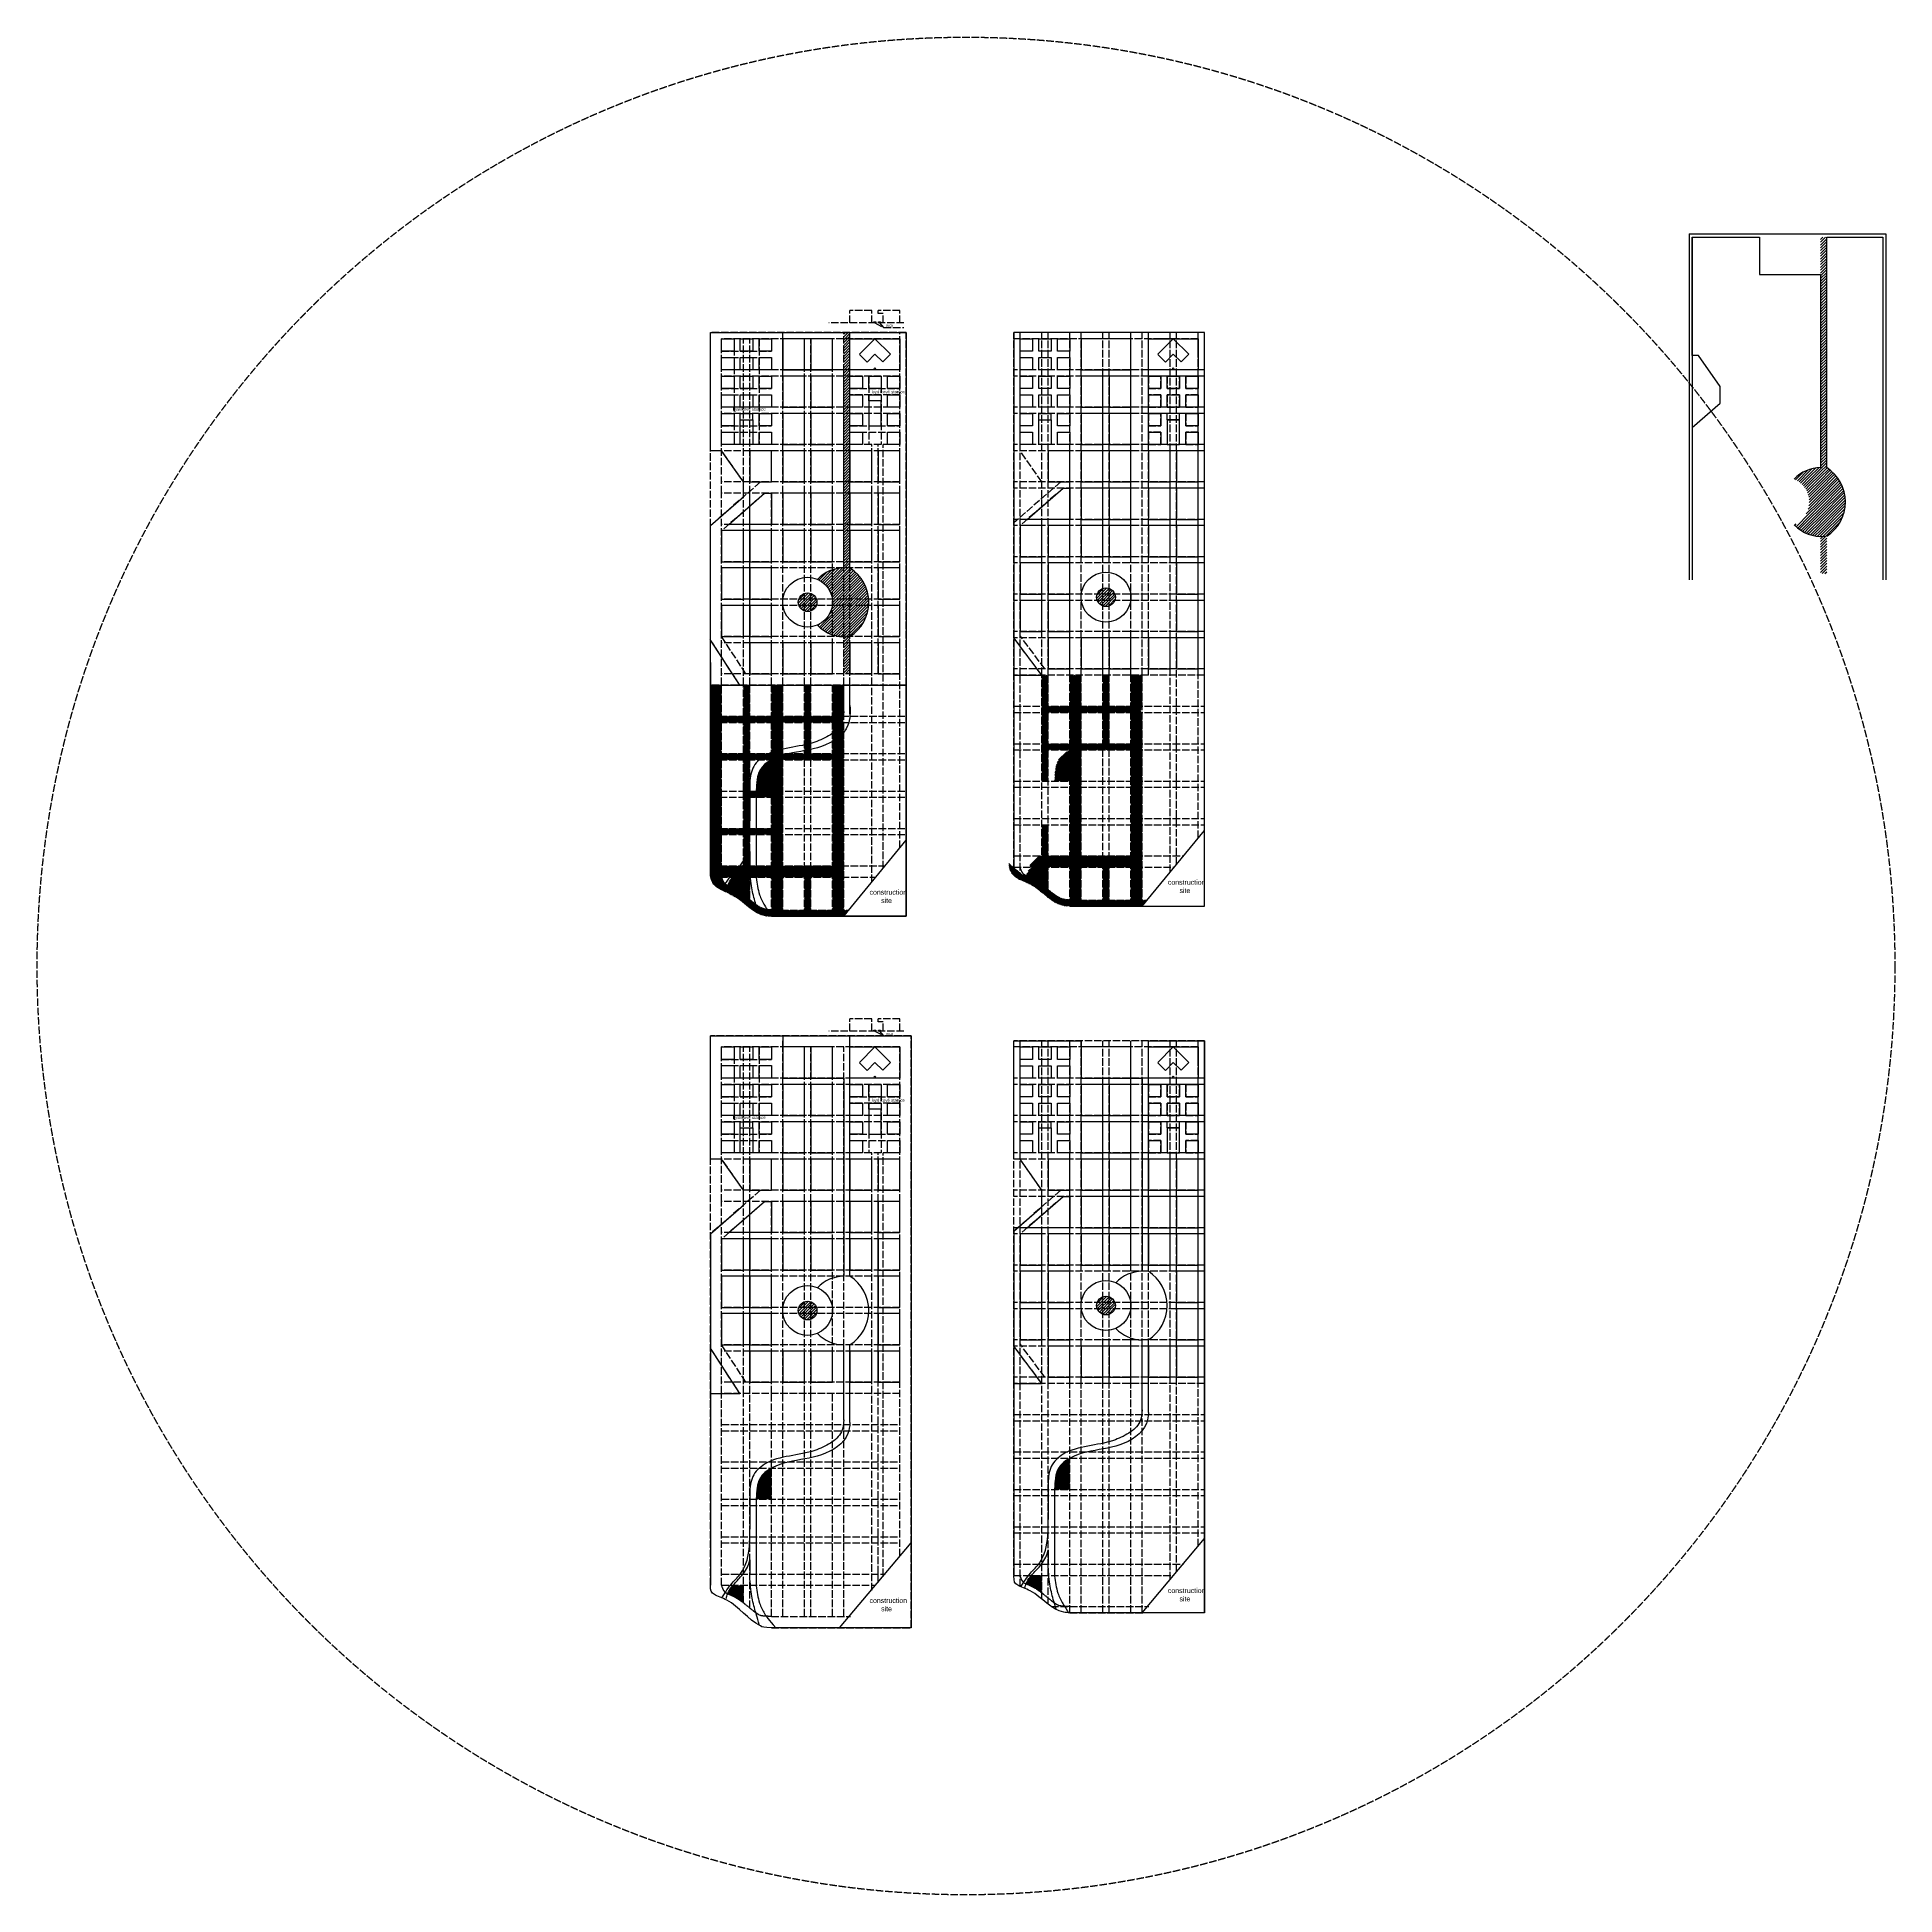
# Model space of a CAD drawing. Header units: millimetres. Extents: x -14568604 to 2614826, y -15966657 to 4339860.
# Drawn here: x -3594550 to -613052, y -14064822 to -11083324 of the extents above; entities that cross this region are included whole.
import ezdxf

# ---------------------------------------------------------------- set-up
doc = ezdxf.new("R2010")
doc.units = ezdxf.units.MM
doc.linetypes.add('ACAD_ISO02W100', pattern=[15, 12, -3])
for name, color, linetype in [('buildings', 1, 'Continuous'), ('občanská vybavenost', 170, 'Continuous'), ('roads', 7, 'Continuous'), ('základní mřížka', 50, 'ACAD_ISO02W100')]:
    doc.layers.add(name, color=color, linetype=linetype)
for name, color, linetype, lineweight in [('kyslíkové stanice', 130, 'Continuous', 30), ('master plan', 7, 'Continuous', 30), ('research centra', 220, 'Continuous', 30), ('universita', 90, 'Continuous', 30), ('vodní plocha', 130, 'Continuous', 30)]:
    doc.layers.add(name, color=color, linetype=linetype, lineweight=lineweight)
doc.styles.get("Standard").update_dxf_attribs({"font": 'arial.ttf'})
pattern_1 = [(45, (6394238.8, -5507585.2), (-1122.53202, 1122.53202), [])]
pattern_2 = [(45, (6873107.1, -5491585.2), (-1122.53202, 1122.53202), [])]
pattern_3 = [(45, (6873106.2, -6628408.5), (-1122.53202, 1122.53202), [])]
pattern_4 = [(45, (6394238.8, -6644373.5), (-1122.53202, 1122.53202), [])]

msp = doc.modelspace()

# ---------------------------------------------------------------- hatches: boundary and pattern name
at = {"layer": 'buildings'}
h = msp.add_hatch(dxfattribs=at)
h.set_pattern_fill('ANSI31', color=1, scale=1000)
h.set_pattern_definition([(45, (-2526485.6, -12131743), (-2245.064, 2245.064), [])])
edge = h.paths.add_edge_path()
edge.add_arc((-2357985.61, -11990243.142), 15000, 0, 360)
at = {"layer": 'buildings', "ltscale": 1000}
h = msp.add_hatch(dxfattribs=at)
h.set_pattern_fill('ANSI31', color=256, scale=500)
h.set_pattern_definition(pattern_1)
edge = h.paths.add_edge_path()
edge.add_spline(control_points=[(-2416090.162, -12243243.142), (-2423871.714, -12247415.298), (-2439129.48, -12259871.516), (-2440122.232, -12281226.193), (-2440447.584, -12293061.036), (-2440452.535, -12293243.142)], knot_values=[167592.0974610788, 167592.0974610788, 167592.0974610788, 167592.0974610788, 193013.5709958448, 226465.3012524083, 226988.3350473722, 226988.3350473722, 226988.3350473722, 226988.3350473722], degree=3, periodic=0)
edge.add_line((-2440452.535, -12293243.142), (-2415985.61, -12293243.142))
edge.add_line((-2415985.61, -12293243.142), (-2415985.61, -12243243.142))
edge.add_line((-2415985.61, -12243243.142), (-2416090.162, -12243243.142))
h = msp.add_hatch(dxfattribs=at)
h.set_pattern_fill('ANSI31', color=256, scale=500)
h.set_pattern_definition(pattern_2)
edge = h.paths.add_edge_path()
edge.add_spline(control_points=[(-1937221.85, -12227243.126), (-1945003.402, -12231415.282), (-1960261.168, -12243871.501), (-1961253.92, -12265226.178), (-1961579.272, -12277061.021), (-1961584.223, -12277243.126)], knot_values=[167592.0974610788, 167592.0974610788, 167592.0974610788, 167592.0974610788, 193013.5709958448, 226465.3012524083, 226988.3350473722, 226988.3350473722, 226988.3350473722, 226988.3350473722], degree=3, periodic=0)
edge.add_line((-1961584.223, -12277243.126), (-1937117.298, -12277243.126))
edge.add_line((-1937117.298, -12277243.126), (-1937117.298, -12227243.126))
edge.add_line((-1937117.298, -12227243.126), (-1937221.85, -12227243.126))
h = msp.add_hatch(dxfattribs=at)
h.set_pattern_fill('ANSI31', color=256, scale=500)
h.set_pattern_definition(pattern_1)
edge = h.paths.add_edge_path()
edge.add_spline(control_points=[(-2477681.242, -12431298.774), (-2478389.077, -12432148.654), (-2481745.344, -12436324.144), (-2484744.189, -12441003.401), (-2486306.579, -12445030.664), (-2486335.745, -12445106.687)], knot_values=[10128.4235786357, 10128.4235786357, 10128.4235786357, 10128.4235786357, 13454.7707628699, 26211.971628506, 26457.0808582192, 26457.0808582192, 26457.0808582192, 26457.0808582192], degree=3, periodic=0)
edge.add_spline(control_points=[(-2486335.745, -12445106.687), (-2486260.929, -12445138.658), (-2486185.927, -12445170.692), (-2485725, -12445367.479), (-2485334.44, -12445533.886), (-2484544.467, -12445870.937), (-2484145.053, -12446041.579), (-2483338.147, -12446387.962), (-2482930.655, -12446563.702), (-2482108.358, -12446921.207), (-2481693.553, -12447102.972), (-2480857.396, -12447473.521), (-2480436.044, -12447662.304), (-2479587.557, -12448047.943), (-2479160.423, -12448244.799), (-2478301.151, -12448647.698), (-2477869.013, -12448853.741), (-2477000.534, -12449276.185), (-2476564.192, -12449492.587), (-2475893.551, -12449832.778), (-2475660.461, -12449952.408), (-2475310.212, -12450134.445), (-2475193.36, -12450195.557), (-2475017.94, -12450287.89), (-2474959.444, -12450318.779), (-2474842.405, -12450380.781), (-2474783.862, -12450411.896), (-2474501.978, -12450562.207), (-2474279.668, -12450682.243), (-2473947.7, -12450863.663), (-2473837.294, -12450924.364), (-2473132.282, -12451314.274), (-2472544.654, -12451649.752), (-2471383.226, -12452332.135), (-2470809.425, -12452679.039), (-2469674.986, -12453382.782), (-2469114.349, -12453739.62), (-2468005.551, -12454461.797), (-2467457.39, -12454827.137), (-2466372.847, -12455564.94), (-2465836.465, -12455937.405), (-2464774.781, -12456688.133), (-2464249.479, -12457066.397), (-2463209.266, -12457827.444), (-2462694.354, -12458210.227), (-2461781.765, -12458898.037), (-2461382.255, -12459202.446), (-2460985.61, -12459507.579)], knot_values=[1478.7111302334, 1478.7111302334, 1478.7111302334, 1478.7111302334, 1484.8836474657, 1484.8836474657, 1516.551968215, 1516.551968215, 1548.2202889643, 1548.2202889643, 1579.8886097136, 1579.8886097136, 1611.5569304629, 1611.5569304629, 1643.2252512122, 1643.2252512122, 1674.8935719615, 1674.8935719615, 1706.5618927109, 1706.5618927109, 1738.2302134602, 1738.2302134602, 1755.0477005706, 1755.0477005706, 1763.4564441258, 1763.4564441258, 1767.6608159034, 1767.6608159034, 1771.865187681, 1771.865187681, 1787.8986774361, 1787.8986774361, 1795.9154223137, 1795.9154223137, 1839.2056125039, 1839.2056125039, 1882.4958026941, 1882.4958026941, 1925.7859928844, 1925.7859928844, 1969.0761830746, 1969.0761830746, 2012.3663732648, 2012.3663732648, 2055.6565634551, 2055.6565634551, 2098.9467536453, 2098.9467536453, 2133.111559741, 2133.111559741, 2133.111559741, 2133.111559741], degree=3, periodic=0)
edge.add_line((-2460985.61, -12459507.579), (-2460985.61, -12431294.725))
edge.add_line((-2460985.61, -12431294.725), (-2477681.242, -12431298.774))
h = msp.add_hatch(dxfattribs=at)
h.set_pattern_fill('ANSI31', color=256, scale=500)
h.set_pattern_definition(pattern_2)
edge = h.paths.add_edge_path()
edge.add_spline(control_points=[(-1998812.93, -12415298.759), (-1999520.765, -12416148.638), (-2002877.032, -12420324.128), (-2005875.877, -12425003.386), (-2007438.267, -12429030.648), (-2007467.433, -12429106.672)], knot_values=[10128.4235786357, 10128.4235786357, 10128.4235786357, 10128.4235786357, 13454.7707628699, 26211.971628506, 26457.0808582192, 26457.0808582192, 26457.0808582192, 26457.0808582192], degree=3, periodic=0)
edge.add_spline(control_points=[(-2007467.433, -12429106.672), (-2007392.617, -12429138.643), (-2007317.615, -12429170.677), (-2006856.688, -12429367.463), (-2006466.128, -12429533.871), (-2005676.155, -12429870.921), (-2005276.741, -12430041.564), (-2004469.835, -12430387.946), (-2004062.343, -12430563.686), (-2003240.046, -12430921.192), (-2002825.241, -12431102.957), (-2001989.084, -12431473.506), (-2001567.732, -12431662.289), (-2000719.245, -12432047.928), (-2000292.111, -12432244.784), (-1999432.839, -12432647.682), (-1999000.701, -12432853.725), (-1998132.222, -12433276.17), (-1997695.88, -12433492.572), (-1997025.239, -12433832.762), (-1996792.149, -12433952.392), (-1996441.9, -12434134.43), (-1996325.048, -12434195.541), (-1996149.628, -12434287.875), (-1996091.132, -12434318.763), (-1995974.093, -12434380.766), (-1995915.55, -12434411.881), (-1995633.666, -12434562.191), (-1995411.356, -12434682.227), (-1995079.388, -12434863.647), (-1994968.982, -12434924.348), (-1994263.97, -12435314.259), (-1993676.342, -12435649.737), (-1992514.914, -12436332.119), (-1991941.113, -12436679.024), (-1990806.674, -12437382.766), (-1990246.037, -12437739.604), (-1989137.239, -12438461.782), (-1988589.078, -12438827.121), (-1987504.535, -12439564.925), (-1986968.153, -12439937.389), (-1985906.469, -12440688.117), (-1985381.167, -12441066.381), (-1984340.954, -12441827.428), (-1983826.042, -12442210.212), (-1982913.453, -12442898.022), (-1982513.943, -12443202.431), (-1982117.298, -12443507.564)], knot_values=[1478.7111302334, 1478.7111302334, 1478.7111302334, 1478.7111302334, 1484.8836474657, 1484.8836474657, 1516.551968215, 1516.551968215, 1548.2202889643, 1548.2202889643, 1579.8886097136, 1579.8886097136, 1611.5569304629, 1611.5569304629, 1643.2252512122, 1643.2252512122, 1674.8935719615, 1674.8935719615, 1706.5618927109, 1706.5618927109, 1738.2302134602, 1738.2302134602, 1755.0477005706, 1755.0477005706, 1763.4564441258, 1763.4564441258, 1767.6608159034, 1767.6608159034, 1771.865187681, 1771.865187681, 1787.8986774361, 1787.8986774361, 1795.9154223137, 1795.9154223137, 1839.2056125039, 1839.2056125039, 1882.4958026941, 1882.4958026941, 1925.7859928844, 1925.7859928844, 1969.0761830746, 1969.0761830746, 2012.3663732648, 2012.3663732648, 2055.6565634551, 2055.6565634551, 2098.9467536453, 2098.9467536453, 2133.111559741, 2133.111559741, 2133.111559741, 2133.111559741], degree=3, periodic=0)
edge.add_line((-1982117.298, -12443507.564), (-1982117.298, -12415294.709))
edge.add_line((-1982117.298, -12415294.709), (-1998812.93, -12415298.759))
at = {"layer": 'buildings'}
h = msp.add_hatch(dxfattribs=at)
h.set_pattern_fill('ANSI31', color=1, scale=1000)
h.set_pattern_definition([(45, (-2526485.6, -13268531.4), (-2245.064, 2245.064), [])])
edge = h.paths.add_edge_path()
edge.add_arc((-2357985.61, -13127031.408), 15000, 0, 360)
at = {"layer": 'buildings', "ltscale": 1000}
h = msp.add_hatch(dxfattribs=at)
h.set_pattern_fill('ANSI31', color=256, scale=500)
h.set_pattern_definition(pattern_4)
edge = h.paths.add_edge_path()
edge.add_spline(control_points=[(-2416090.162, -13380031.408), (-2423871.714, -13384203.564), (-2439129.48, -13396659.782), (-2440122.232, -13418014.46), (-2440447.584, -13429849.303), (-2440452.535, -13430031.408)], knot_values=[167592.0974610788, 167592.0974610788, 167592.0974610788, 167592.0974610788, 193013.5709958448, 226465.3012524083, 226988.3350473722, 226988.3350473722, 226988.3350473722, 226988.3350473722], degree=3, periodic=0)
edge.add_line((-2440452.535, -13430031.408), (-2415985.61, -13430031.408))
edge.add_line((-2415985.61, -13430031.408), (-2415985.61, -13380031.408))
edge.add_line((-2415985.61, -13380031.408), (-2416090.162, -13380031.408))
h = msp.add_hatch(dxfattribs=at)
h.set_pattern_fill('ANSI31', color=256, scale=500)
h.set_pattern_definition(pattern_3)
edge = h.paths.add_edge_path()
edge.add_spline(control_points=[(-1937222.787, -13364066.404), (-1945004.34, -13368238.56), (-1960262.106, -13380694.778), (-1961254.857, -13402049.455), (-1961580.209, -13413884.298), (-1961585.161, -13414066.404)], knot_values=[167592.0974610788, 167592.0974610788, 167592.0974610788, 167592.0974610788, 193013.5709958448, 226465.3012524083, 226988.3350473722, 226988.3350473722, 226988.3350473722, 226988.3350473722], degree=3, periodic=0)
edge.add_line((-1961585.161, -13414066.404), (-1937118.236, -13414066.404))
edge.add_line((-1937118.236, -13414066.404), (-1937118.236, -13364066.404))
edge.add_line((-1937118.236, -13364066.404), (-1937222.787, -13364066.404))
h = msp.add_hatch(dxfattribs=at)
h.set_pattern_fill('ANSI31', color=256, scale=500)
h.set_pattern_definition(pattern_3)
edge = h.paths.add_edge_path()
edge.add_spline(control_points=[(-1998813.868, -13552122.036), (-1999521.702, -13552971.916), (-2002877.97, -13557147.405), (-2005876.814, -13561826.663), (-2007439.204, -13565853.926), (-2007468.371, -13565929.949)], knot_values=[10128.4235786357, 10128.4235786357, 10128.4235786357, 10128.4235786357, 13454.7707628699, 26211.971628506, 26457.0808582192, 26457.0808582192, 26457.0808582192, 26457.0808582192], degree=3, periodic=0)
edge.add_spline(control_points=[(-2007468.371, -13565929.949), (-2007393.555, -13565961.92), (-2007318.552, -13565993.954), (-2006857.626, -13566190.741), (-2006467.066, -13566357.148), (-2005677.092, -13566694.199), (-2005277.679, -13566864.841), (-2004470.773, -13567211.224), (-2004063.28, -13567386.964), (-2003240.983, -13567744.469), (-2002826.179, -13567926.234), (-2001990.022, -13568296.783), (-2001568.669, -13568485.566), (-2000720.183, -13568871.205), (-2000293.048, -13569068.061), (-1999433.777, -13569470.96), (-1999001.639, -13569677.003), (-1998133.16, -13570099.447), (-1997696.818, -13570315.849), (-1997026.176, -13570656.039), (-1996793.087, -13570775.67), (-1996442.838, -13570957.707), (-1996325.985, -13571018.819), (-1996150.566, -13571111.152), (-1996092.069, -13571142.041), (-1995975.031, -13571204.043), (-1995916.487, -13571235.158), (-1995634.603, -13571385.469), (-1995412.293, -13571505.504), (-1995080.326, -13571686.925), (-1994969.919, -13571747.626), (-1994264.908, -13572137.536), (-1993677.28, -13572473.014), (-1992515.851, -13573155.397), (-1991942.05, -13573502.301), (-1990807.612, -13574206.044), (-1990246.975, -13574562.882), (-1989138.177, -13575285.059), (-1988590.016, -13575650.398), (-1987505.473, -13576388.202), (-1986969.091, -13576760.666), (-1985907.407, -13577511.395), (-1985382.105, -13577889.659), (-1984341.891, -13578650.706), (-1983826.98, -13579033.489), (-1982914.39, -13579721.299), (-1982514.88, -13580025.708), (-1982118.236, -13580330.841)], knot_values=[1478.7111302334, 1478.7111302334, 1478.7111302334, 1478.7111302334, 1484.8836474657, 1484.8836474657, 1516.551968215, 1516.551968215, 1548.2202889643, 1548.2202889643, 1579.8886097136, 1579.8886097136, 1611.5569304629, 1611.5569304629, 1643.2252512122, 1643.2252512122, 1674.8935719615, 1674.8935719615, 1706.5618927109, 1706.5618927109, 1738.2302134602, 1738.2302134602, 1755.0477005706, 1755.0477005706, 1763.4564441258, 1763.4564441258, 1767.6608159034, 1767.6608159034, 1771.865187681, 1771.865187681, 1787.8986774361, 1787.8986774361, 1795.9154223137, 1795.9154223137, 1839.2056125039, 1839.2056125039, 1882.4958026941, 1882.4958026941, 1925.7859928844, 1925.7859928844, 1969.0761830746, 1969.0761830746, 2012.3663732648, 2012.3663732648, 2055.6565634551, 2055.6565634551, 2098.9467536453, 2098.9467536453, 2133.111559741, 2133.111559741, 2133.111559741, 2133.111559741], degree=3, periodic=0)
edge.add_line((-1982118.236, -13580330.841), (-1982118.236, -13552117.987))
edge.add_line((-1982118.236, -13552117.987), (-1998813.868, -13552122.036))
h = msp.add_hatch(dxfattribs=at)
h.set_pattern_fill('ANSI31', color=256, scale=500)
h.set_pattern_definition(pattern_4)
edge = h.paths.add_edge_path()
edge.add_spline(control_points=[(-2477681.242, -13568087.04), (-2478389.077, -13568936.92), (-2481745.344, -13573112.41), (-2484744.189, -13577791.668), (-2486306.579, -13581818.93), (-2486335.745, -13581894.953)], knot_values=[10128.4235786357, 10128.4235786357, 10128.4235786357, 10128.4235786357, 13454.7707628699, 26211.971628506, 26457.0808582192, 26457.0808582192, 26457.0808582192, 26457.0808582192], degree=3, periodic=0)
edge.add_spline(control_points=[(-2486335.745, -13581894.953), (-2486260.929, -13581926.925), (-2486185.927, -13581958.959), (-2485725, -13582155.745), (-2485334.44, -13582322.153), (-2484544.467, -13582659.203), (-2484145.053, -13582829.846), (-2483338.147, -13583176.228), (-2482930.655, -13583351.968), (-2482108.358, -13583709.473), (-2481693.553, -13583891.239), (-2480857.396, -13584261.787), (-2480436.044, -13584450.571), (-2479587.557, -13584836.21), (-2479160.423, -13585033.066), (-2478301.151, -13585435.964), (-2477869.013, -13585642.007), (-2477000.534, -13586064.452), (-2476564.192, -13586280.854), (-2475893.551, -13586621.044), (-2475660.461, -13586740.674), (-2475310.212, -13586922.712), (-2475193.36, -13586983.823), (-2475017.94, -13587076.156), (-2474959.444, -13587107.045), (-2474842.405, -13587169.048), (-2474783.862, -13587200.163), (-2474501.978, -13587350.473), (-2474279.668, -13587470.509), (-2473947.7, -13587651.929), (-2473837.294, -13587712.63), (-2473132.282, -13588102.541), (-2472544.654, -13588438.019), (-2471383.226, -13589120.401), (-2470809.425, -13589467.305), (-2469674.986, -13590171.048), (-2469114.349, -13590527.886), (-2468005.551, -13591250.063), (-2467457.39, -13591615.403), (-2466372.847, -13592353.206), (-2465836.465, -13592725.671), (-2464774.781, -13593476.399), (-2464249.479, -13593854.663), (-2463209.266, -13594615.71), (-2462694.354, -13594998.493), (-2461781.765, -13595686.304), (-2461382.255, -13595990.713), (-2460985.61, -13596295.846)], knot_values=[1478.7111302334, 1478.7111302334, 1478.7111302334, 1478.7111302334, 1484.8836474657, 1484.8836474657, 1516.551968215, 1516.551968215, 1548.2202889643, 1548.2202889643, 1579.8886097136, 1579.8886097136, 1611.5569304629, 1611.5569304629, 1643.2252512122, 1643.2252512122, 1674.8935719615, 1674.8935719615, 1706.5618927109, 1706.5618927109, 1738.2302134602, 1738.2302134602, 1755.0477005706, 1755.0477005706, 1763.4564441258, 1763.4564441258, 1767.6608159034, 1767.6608159034, 1771.865187681, 1771.865187681, 1787.8986774361, 1787.8986774361, 1795.9154223137, 1795.9154223137, 1839.2056125039, 1839.2056125039, 1882.4958026941, 1882.4958026941, 1925.7859928844, 1925.7859928844, 1969.0761830746, 1969.0761830746, 2012.3663732648, 2012.3663732648, 2055.6565634551, 2055.6565634551, 2098.9467536453, 2098.9467536453, 2133.111559741, 2133.111559741, 2133.111559741, 2133.111559741], degree=3, periodic=0)
edge.add_line((-2460985.61, -13596295.846), (-2460985.61, -13568082.991))
edge.add_line((-2460985.61, -13568082.991), (-2477681.242, -13568087.04))
at = {"layer": 'roads', "ltscale": 1000}
h = msp.add_hatch(dxfattribs=at)
h.set_pattern_fill('ANSI31', color=256, scale=500)
h.set_pattern_definition(pattern_1)
h.paths.add_polyline_path([(-2495985.61, -12173243.142), (-2513985.61, -12173243.142), (-2513985.61, -12183243.142), (-2495985.61, -12183243.142)])
h.paths.add_polyline_path([(-2495985.61, -12123243.142), (-2513985.61, -12123243.142), (-2513985.61, -12173243.142), (-2495985.61, -12173243.142)])
h.paths.add_polyline_path([(-2495985.61, -12183243.142), (-2513985.61, -12183243.142), (-2513985.61, -12233243.142), (-2495985.61, -12233243.142)])
h.paths.add_polyline_path([(-2495985.61, -12243243.142), (-2513985.61, -12243243.142), (-2513985.61, -12293243.142), (-2495985.61, -12293243.142)])
h.paths.add_polyline_path([(-2495985.61, -12233243.142), (-2513985.61, -12233243.142), (-2513985.61, -12243243.142), (-2495985.61, -12243243.142)])
h.paths.add_polyline_path([(-2460985.61, -12233243.142), (-2495985.61, -12233243.142), (-2495985.61, -12243243.142), (-2460985.61, -12243243.142)])
h.paths.add_polyline_path([(-2460985.61, -12173243.142), (-2495985.61, -12173243.142), (-2495985.61, -12183243.142), (-2460985.61, -12183243.142)])
h = msp.add_hatch(dxfattribs=at)
h.set_pattern_fill('ANSI31', color=256, scale=500)
h.set_pattern_definition(pattern_1)
h.paths.add_polyline_path([(-2450985.61, -12173243.142), (-2460985.61, -12173243.142), (-2460985.61, -12183243.142), (-2450985.61, -12183243.142)])
h.paths.add_polyline_path([(-2450985.61, -12123243.142), (-2460985.61, -12123243.142), (-2460985.61, -12173243.142), (-2450985.61, -12173243.142)])
h.paths.add_polyline_path([(-2415985.61, -12173243.142), (-2450985.61, -12173243.142), (-2450985.61, -12183243.142), (-2415985.61, -12183243.142)])
h.paths.add_polyline_path([(-2450985.61, -12183243.142), (-2460985.61, -12183243.142), (-2460985.61, -12233243.142), (-2450985.61, -12233243.142)])
h.paths.add_polyline_path([(-2450985.61, -12233243.142), (-2460985.61, -12233243.142), (-2460985.61, -12243243.142), (-2450985.61, -12243243.142)])
edge = h.paths.add_edge_path()
edge.add_spline(control_points=[(-2435548.725, -12243243.142), (-2432883.89, -12240858.514), (-2427879.717, -12237182.557), (-2422560.042, -12234319.656), (-2420292.78, -12233243.142)], knot_values=[148823.5559542463, 148823.5559542463, 148823.5559542463, 148823.5559542463, 159281.2253910261, 166781.2797883009, 166781.2797883009, 166781.2797883009, 166781.2797883009], degree=3, periodic=0)
edge.add_line((-2420292.78, -12233243.142), (-2450985.61, -12233243.142))
edge.add_line((-2450985.61, -12233243.142), (-2450985.61, -12243243.142))
edge.add_line((-2450985.61, -12243243.142), (-2435548.725, -12243243.142))
h.paths.add_polyline_path([(-2362985.61, -12173243.142), (-2397985.61, -12173243.142), (-2397985.61, -12183243.142), (-2362985.61, -12183243.142)])
h.paths.add_polyline_path([(-2352985.61, -12173243.142), (-2362985.61, -12173243.142), (-2362985.61, -12183243.142), (-2352985.61, -12183243.142)])
h.paths.add_polyline_path([(-2352985.61, -12123243.142), (-2362985.61, -12123243.142), (-2362985.61, -12173243.142), (-2352985.61, -12173243.142)])
edge = h.paths.add_edge_path()
edge.add_line((-2352985.61, -12183243.142), (-2362985.61, -12183243.142))
edge.add_line((-2362985.61, -12183243.142), (-2362985.61, -12219213.199))
edge.add_spline(control_points=[(-2362985.61, -12219213.199), (-2359620.088, -12218485.2), (-2356282.375, -12217688.242), (-2352985.61, -12216780.895)], knot_values=[79651.6321737428, 79651.6321737428, 79651.6321737428, 79651.6321737428, 89988.7552246109, 89988.7552246109, 89988.7552246109, 89988.7552246109], degree=3, periodic=0)
edge.add_line((-2352985.61, -12216780.895), (-2352985.61, -12183243.142))
h.paths.add_polyline_path([(-2317985.61, -12173243.142), (-2352985.61, -12173243.142), (-2352985.61, -12183243.142), (-2317985.61, -12183243.142)])
h = msp.add_hatch(dxfattribs=at)
h.set_pattern_fill('ANSI31', color=256, scale=500)
h.set_pattern_definition(pattern_1)
h.paths.add_polyline_path([(-2299985.61, -12413243.142), (-2317985.61, -12413243.142), (-2317985.61, -12431243.142), (-2299985.61, -12431243.142)])
h.paths.add_polyline_path([(-2317985.61, -12413243.142), (-2352985.61, -12413243.142), (-2352985.61, -12431243.142), (-2317985.61, -12431243.142)])
h.paths.add_polyline_path([(-2352985.61, -12413243.142), (-2362985.61, -12413243.142), (-2362985.61, -12431243.142), (-2352985.61, -12431243.142)])
h.paths.add_polyline_path([(-2362985.61, -12413243.142), (-2397985.61, -12413243.142), (-2397985.61, -12431243.142), (-2362985.61, -12431243.142)])
h.paths.add_polyline_path([(-2397985.61, -12413243.142), (-2415985.61, -12413243.142), (-2415985.61, -12431243.142), (-2397985.61, -12431243.142)])
h.paths.add_polyline_path([(-2397985.61, -12363243.142), (-2415985.61, -12363243.142), (-2415985.61, -12413243.142), (-2397985.61, -12413243.142)])
h.paths.add_polyline_path([(-2299985.61, -12363243.142), (-2317985.61, -12363243.142), (-2317985.61, -12413243.142), (-2299985.61, -12413243.142)])
h.paths.add_polyline_path([(-2299985.61, -12353243.142), (-2317985.61, -12353243.142), (-2317985.61, -12363243.142), (-2299985.61, -12363243.142)])
h.paths.add_polyline_path([(-2299985.61, -12303243.142), (-2317985.61, -12303243.142), (-2317985.61, -12353243.142), (-2299985.61, -12353243.142)])
h.paths.add_polyline_path([(-2397985.61, -12353243.142), (-2415985.61, -12353243.142), (-2415985.61, -12363243.142), (-2397985.61, -12363243.142)])
h.paths.add_polyline_path([(-2397985.61, -12303243.142), (-2415985.61, -12303243.142), (-2415985.61, -12353243.142), (-2397985.61, -12353243.142)])
h.paths.add_polyline_path([(-2397985.61, -12293243.142), (-2415985.61, -12293243.142), (-2415985.61, -12303243.142), (-2397985.61, -12303243.142)])
edge = h.paths.add_edge_path()
edge.add_spline(control_points=[(-2397985.61, -12235955.115), (-2404234.527, -12237851.651), (-2410413.474, -12240211.441), (-2415985.61, -12243187.196)], knot_values=[149299.6526357951, 149299.6526357951, 149299.6526357951, 149299.6526357951, 167478.322792219, 167478.322792219, 167478.322792219, 167478.322792219], degree=3, periodic=0)
edge.add_line((-2415985.61, -12243187.196), (-2415985.61, -12293243.142))
edge.add_line((-2415985.61, -12293243.142), (-2397985.61, -12293243.142))
edge.add_line((-2397985.61, -12293243.142), (-2397985.61, -12235955.115))
h.paths.add_polyline_path([(-2299985.61, -12293243.142), (-2317985.61, -12293243.142), (-2317985.61, -12303243.142), (-2299985.61, -12303243.142)])
h.paths.add_polyline_path([(-2299985.61, -12243243.142), (-2317985.61, -12243243.142), (-2317985.61, -12293243.142), (-2299985.61, -12293243.142)])
h.paths.add_polyline_path([(-2299985.61, -12233243.142), (-2317985.61, -12233243.142), (-2317985.61, -12243243.142), (-2299985.61, -12243243.142)])
edge = h.paths.add_edge_path()
edge.add_spline(control_points=[(-2415985.61, -12243187.196), (-2410413.474, -12240211.441), (-2404234.527, -12237851.651), (-2397985.61, -12235955.115)], knot_values=[149299.6526357951, 149299.6526357951, 149299.6526357951, 149299.6526357951, 167478.3227922189, 167478.3227922189, 167478.3227922189, 167478.3227922189], degree=3, periodic=0)
edge.add_line((-2397985.61, -12235955.115), (-2397985.61, -12233243.142))
edge.add_line((-2397985.61, -12233243.142), (-2415985.61, -12233243.142))
edge.add_line((-2415985.61, -12233243.142), (-2415985.61, -12243187.196))
edge = h.paths.add_edge_path()
edge.add_spline(control_points=[(-2397985.61, -12225949.139), (-2404133.359, -12227331.106), (-2410183.069, -12229015.626), (-2415985.61, -12231356.767)], knot_values=[125375.9644925904, 125375.9644925904, 125375.9644925904, 125375.9644925904, 144130.5637161453, 144130.5637161453, 144130.5637161453, 144130.5637161453], degree=3, periodic=0)
edge.add_line((-2415985.61, -12231356.767), (-2415985.61, -12233243.142))
edge.add_line((-2415985.61, -12233243.142), (-2397985.61, -12233243.142))
edge.add_line((-2397985.61, -12233243.142), (-2397985.61, -12225949.139))
edge = h.paths.add_edge_path()
edge.add_line((-2397985.61, -12183243.142), (-2415985.61, -12183243.142))
edge.add_line((-2415985.61, -12183243.142), (-2415985.61, -12231356.767))
edge.add_spline(control_points=[(-2415985.61, -12231356.767), (-2410183.069, -12229015.626), (-2404133.359, -12227331.106), (-2397985.61, -12225949.139)], knot_values=[125375.9644925904, 125375.9644925904, 125375.9644925904, 125375.9644925904, 144130.5637161453, 144130.5637161453, 144130.5637161453, 144130.5637161453], degree=3, periodic=0)
edge.add_line((-2397985.61, -12225949.139), (-2397985.61, -12183243.142))
edge = h.paths.add_edge_path()
edge.add_spline(control_points=[(-2299985.61, -12198683.42), (-2304774.116, -12204470.784), (-2311071.613, -12209431.395), (-2317985.61, -12213516.455)], knot_values=[44871.382227093, 44871.382227093, 44871.382227093, 44871.382227093, 67481.7734411966, 67481.7734411966, 67481.7734411966, 67481.7734411966], degree=3, periodic=0)
edge.add_line((-2317985.61, -12213516.455), (-2317985.61, -12233243.142))
edge.add_line((-2317985.61, -12233243.142), (-2299985.61, -12233243.142))
edge.add_line((-2299985.61, -12233243.142), (-2299985.61, -12198683.42))
edge = h.paths.add_edge_path()
edge.add_spline(control_points=[(-2317985.61, -12213516.455), (-2311071.613, -12209431.395), (-2304774.116, -12204470.784), (-2299985.61, -12198683.42)], knot_values=[44871.382227093, 44871.382227093, 44871.382227093, 44871.382227093, 67481.7734411967, 67481.7734411967, 67481.7734411967, 67481.7734411967], degree=3, periodic=0)
edge.add_line((-2299985.61, -12198683.42), (-2299985.61, -12183243.142))
edge.add_line((-2299985.61, -12183243.142), (-2302865.041, -12183243.142))
edge.add_spline(control_points=[(-2302865.041, -12183243.142), (-2303087.225, -12183829.172), (-2305987.066, -12190764.789), (-2311959.592, -12196311.605), (-2317985.61, -12200573.102)], knot_values=[17825.5792142418, 17825.5792142418, 17825.5792142418, 17825.5792142418, 19757.9979573166, 41039.5190514634, 41039.5190514634, 41039.5190514634, 41039.5190514634], degree=3, periodic=0)
edge.add_line((-2317985.61, -12200573.102), (-2317985.61, -12213516.455))
edge = h.paths.add_edge_path(flags=17)
edge.add_spline(control_points=[(-2317985.61, -12200573.102), (-2311959.592, -12196311.605), (-2305987.066, -12190764.789), (-2303087.225, -12183829.172), (-2302865.041, -12183243.142)], knot_values=[17825.5792142418, 17825.5792142418, 17825.5792142418, 17825.5792142418, 39107.1003083886, 41039.5190514634, 41039.5190514634, 41039.5190514634, 41039.5190514634], degree=3, periodic=0)
edge.add_line((-2302865.041, -12183243.142), (-2317985.61, -12183243.142))
edge.add_line((-2317985.61, -12183243.142), (-2317985.61, -12200573.102))
edge = h.paths.add_edge_path()
edge.add_spline(control_points=[(-2302865.041, -12183243.142), (-2301677.173, -12180110.036), (-2301038.383, -12176728.758), (-2300630.436, -12173243.142)], knot_values=[7494.2500293444, 7494.2500293444, 7494.2500293444, 7494.2500293444, 17825.5792142418, 17825.5792142418, 17825.5792142418, 17825.5792142418], degree=3, periodic=0)
edge.add_line((-2300630.436, -12173243.142), (-2317985.61, -12173243.142))
edge.add_line((-2317985.61, -12173243.142), (-2317985.61, -12183243.142))
edge.add_line((-2317985.61, -12183243.142), (-2302865.041, -12183243.142))
edge = h.paths.add_edge_path()
edge.add_line((-2299985.61, -12165548.039), (-2299985.61, -12123243.142))
edge.add_line((-2299985.61, -12123243.142), (-2317985.61, -12123243.142))
edge.add_line((-2317985.61, -12123243.142), (-2317985.61, -12173243.142))
edge.add_line((-2317985.61, -12173243.142), (-2300630.436, -12173243.142))
edge.add_spline(control_points=[(-2300630.436, -12173243.142), (-2300334.516, -12170714.708), (-2300160.063, -12168131.373), (-2299985.61, -12165548.039)], knot_values=[0, 0, 0, 0, 7494.2500293444, 7494.2500293444, 7494.2500293444, 7494.2500293444], degree=3, periodic=0)
h.paths.add_polyline_path([(-2397985.61, -12173243.142), (-2415985.61, -12173243.142), (-2415985.61, -12183243.142), (-2397985.61, -12183243.142)])
h.paths.add_polyline_path([(-2397985.61, -12123243.142), (-2415985.61, -12123243.142), (-2415985.61, -12173243.142), (-2397985.61, -12173243.142)])
h = msp.add_hatch(dxfattribs=at)
h.set_pattern_fill('ANSI31', color=256, scale=500)
h.set_pattern_definition(pattern_2)
h.paths.add_polyline_path([(-1972117.298, -12157243.126), (-1982117.298, -12157243.126), (-1982117.298, -12167243.126), (-1972117.298, -12167243.126)])
h.paths.add_polyline_path([(-1972117.298, -12107243.126), (-1982117.298, -12107243.126), (-1982117.298, -12157243.126), (-1972117.298, -12157243.126)])
h.paths.add_polyline_path([(-1937117.298, -12157243.126), (-1972117.298, -12157243.126), (-1972117.298, -12167243.126), (-1937117.298, -12167243.126)])
h.paths.add_polyline_path([(-1972117.298, -12167243.126), (-1982117.298, -12167243.126), (-1982117.298, -12217243.126), (-1972117.298, -12217243.126)])
h.paths.add_polyline_path([(-1972117.298, -12217243.126), (-1982117.298, -12217243.126), (-1982117.298, -12227243.126), (-1972117.298, -12227243.126)])
edge = h.paths.add_edge_path()
edge.add_spline(control_points=[(-1956680.413, -12227243.126), (-1954015.578, -12224858.498), (-1949011.405, -12221182.542), (-1943691.73, -12218319.64), (-1941424.468, -12217243.126)], knot_values=[148823.5559542463, 148823.5559542463, 148823.5559542463, 148823.5559542463, 159281.2253910261, 166781.2797883009, 166781.2797883009, 166781.2797883009, 166781.2797883009], degree=3, periodic=0)
edge.add_line((-1941424.468, -12217243.126), (-1972117.298, -12217243.126))
edge.add_line((-1972117.298, -12217243.126), (-1972117.298, -12227243.126))
edge.add_line((-1972117.298, -12227243.126), (-1956680.413, -12227243.126))
h.paths.add_polyline_path([(-1884117.298, -12157243.126), (-1919117.298, -12157243.126), (-1919117.298, -12167243.126), (-1884117.298, -12167243.126)])
h.paths.add_polyline_path([(-1874117.298, -12157243.126), (-1884117.298, -12157243.126), (-1884117.298, -12167243.126), (-1874117.298, -12167243.126)])
h.paths.add_polyline_path([(-1874117.298, -12107243.126), (-1884117.298, -12107243.126), (-1884117.298, -12157243.126), (-1874117.298, -12157243.126)])
edge = h.paths.add_edge_path()
edge.add_line((-1874117.298, -12167243.126), (-1884117.298, -12167243.126))
edge.add_line((-1884117.298, -12167243.126), (-1884117.298, -12203213.184))
edge.add_spline(control_points=[(-1884117.298, -12203213.184), (-1880751.776, -12202485.184), (-1877414.063, -12201688.227), (-1874117.298, -12200780.88)], knot_values=[79651.6321737428, 79651.6321737428, 79651.6321737428, 79651.6321737428, 89988.7552246109, 89988.7552246109, 89988.7552246109, 89988.7552246109], degree=3, periodic=0)
edge.add_line((-1874117.298, -12200780.88), (-1874117.298, -12167243.126))
h.paths.add_polyline_path([(-1839117.298, -12157243.126), (-1874117.298, -12157243.126), (-1874117.298, -12167243.126), (-1839117.298, -12167243.126)])
h = msp.add_hatch(dxfattribs=at)
h.set_pattern_fill('ANSI31', color=256, scale=500)
h.set_pattern_definition(pattern_2)
h.paths.add_polyline_path([(-1821117.298, -12397243.126), (-1839117.298, -12397243.126), (-1839117.298, -12415243.126), (-1821117.298, -12415243.126)])
h.paths.add_polyline_path([(-1839117.298, -12397243.126), (-1874117.298, -12397243.126), (-1874117.298, -12415243.126), (-1839117.298, -12415243.126)])
h.paths.add_polyline_path([(-1874117.298, -12397243.126), (-1884117.298, -12397243.126), (-1884117.298, -12415243.126), (-1874117.298, -12415243.126)])
h.paths.add_polyline_path([(-1884117.298, -12397243.126), (-1919117.298, -12397243.126), (-1919117.298, -12415243.126), (-1884117.298, -12415243.126)])
h.paths.add_polyline_path([(-1919117.298, -12397243.126), (-1937117.298, -12397243.126), (-1937117.298, -12415243.126), (-1919117.298, -12415243.126)])
h.paths.add_polyline_path([(-1919117.298, -12347243.126), (-1937117.298, -12347243.126), (-1937117.298, -12397243.126), (-1919117.298, -12397243.126)])
h.paths.add_polyline_path([(-1821117.298, -12347243.126), (-1839117.298, -12347243.126), (-1839117.298, -12397243.126), (-1821117.298, -12397243.126)])
h.paths.add_polyline_path([(-1821117.298, -12337243.126), (-1839117.298, -12337243.126), (-1839117.298, -12347243.126), (-1821117.298, -12347243.126)])
h.paths.add_polyline_path([(-1821117.298, -12287243.126), (-1839117.298, -12287243.126), (-1839117.298, -12337243.126), (-1821117.298, -12337243.126)])
h.paths.add_polyline_path([(-1919117.298, -12337243.126), (-1937117.298, -12337243.126), (-1937117.298, -12347243.126), (-1919117.298, -12347243.126)])
h.paths.add_polyline_path([(-1919117.298, -12287243.126), (-1937117.298, -12287243.126), (-1937117.298, -12337243.126), (-1919117.298, -12337243.126)])
h.paths.add_polyline_path([(-1919117.298, -12277243.126), (-1937117.298, -12277243.126), (-1937117.298, -12287243.126), (-1919117.298, -12287243.126)])
edge = h.paths.add_edge_path()
edge.add_spline(control_points=[(-1919117.298, -12219955.099), (-1925366.215, -12221851.635), (-1931545.162, -12224211.425), (-1937117.298, -12227187.181)], knot_values=[149299.6526357951, 149299.6526357951, 149299.6526357951, 149299.6526357951, 167478.322792219, 167478.322792219, 167478.322792219, 167478.322792219], degree=3, periodic=0)
edge.add_line((-1937117.298, -12227187.181), (-1937117.298, -12277243.126))
edge.add_line((-1937117.298, -12277243.126), (-1919117.298, -12277243.126))
edge.add_line((-1919117.298, -12277243.126), (-1919117.298, -12219955.099))
h.paths.add_polyline_path([(-1821117.298, -12277243.126), (-1839117.298, -12277243.126), (-1839117.298, -12287243.126), (-1821117.298, -12287243.126)])
h.paths.add_polyline_path([(-1821117.298, -12227243.126), (-1839117.298, -12227243.126), (-1839117.298, -12277243.126), (-1821117.298, -12277243.126)])
h.paths.add_polyline_path([(-1821117.298, -12217243.126), (-1839117.298, -12217243.126), (-1839117.298, -12227243.126), (-1821117.298, -12227243.126)])
edge = h.paths.add_edge_path()
edge.add_spline(control_points=[(-1937117.298, -12227187.181), (-1931545.162, -12224211.425), (-1925366.215, -12221851.635), (-1919117.298, -12219955.099)], knot_values=[149299.6526357951, 149299.6526357951, 149299.6526357951, 149299.6526357951, 167478.3227922189, 167478.3227922189, 167478.3227922189, 167478.3227922189], degree=3, periodic=0)
edge.add_line((-1919117.298, -12219955.099), (-1919117.298, -12217243.126))
edge.add_line((-1919117.298, -12217243.126), (-1937117.298, -12217243.126))
edge.add_line((-1937117.298, -12217243.126), (-1937117.298, -12227187.181))
edge = h.paths.add_edge_path()
edge.add_spline(control_points=[(-1919117.298, -12209949.123), (-1925265.047, -12211331.091), (-1931314.757, -12213015.611), (-1937117.298, -12215356.752)], knot_values=[125375.9644925904, 125375.9644925904, 125375.9644925904, 125375.9644925904, 144130.5637161453, 144130.5637161453, 144130.5637161453, 144130.5637161453], degree=3, periodic=0)
edge.add_line((-1937117.298, -12215356.752), (-1937117.298, -12217243.126))
edge.add_line((-1937117.298, -12217243.126), (-1919117.298, -12217243.126))
edge.add_line((-1919117.298, -12217243.126), (-1919117.298, -12209949.123))
edge = h.paths.add_edge_path()
edge.add_line((-1919117.298, -12167243.126), (-1937117.298, -12167243.126))
edge.add_line((-1937117.298, -12167243.126), (-1937117.298, -12215356.752))
edge.add_spline(control_points=[(-1937117.298, -12215356.752), (-1931314.757, -12213015.611), (-1925265.047, -12211331.091), (-1919117.298, -12209949.123)], knot_values=[125375.9644925904, 125375.9644925904, 125375.9644925904, 125375.9644925904, 144130.5637161453, 144130.5637161453, 144130.5637161453, 144130.5637161453], degree=3, periodic=0)
edge.add_line((-1919117.298, -12209949.123), (-1919117.298, -12167243.126))
edge = h.paths.add_edge_path()
edge.add_spline(control_points=[(-1821117.298, -12182683.404), (-1825905.804, -12188470.768), (-1832203.301, -12193431.379), (-1839117.298, -12197516.439)], knot_values=[44871.382227093, 44871.382227093, 44871.382227093, 44871.382227093, 67481.7734411966, 67481.7734411966, 67481.7734411966, 67481.7734411966], degree=3, periodic=0)
edge.add_line((-1839117.298, -12197516.439), (-1839117.298, -12217243.126))
edge.add_line((-1839117.298, -12217243.126), (-1821117.298, -12217243.126))
edge.add_line((-1821117.298, -12217243.126), (-1821117.298, -12182683.404))
edge = h.paths.add_edge_path()
edge.add_spline(control_points=[(-1839117.298, -12197516.439), (-1832203.301, -12193431.379), (-1825905.804, -12188470.768), (-1821117.298, -12182683.404)], knot_values=[44871.382227093, 44871.382227093, 44871.382227093, 44871.382227093, 67481.7734411967, 67481.7734411967, 67481.7734411967, 67481.7734411967], degree=3, periodic=0)
edge.add_line((-1821117.298, -12182683.404), (-1821117.298, -12167243.126))
edge.add_line((-1821117.298, -12167243.126), (-1823996.729, -12167243.126))
edge.add_spline(control_points=[(-1823996.729, -12167243.126), (-1824218.913, -12167829.156), (-1827118.754, -12174764.773), (-1833091.28, -12180311.589), (-1839117.298, -12184573.086)], knot_values=[17825.5792142418, 17825.5792142418, 17825.5792142418, 17825.5792142418, 19757.9979573166, 41039.5190514634, 41039.5190514634, 41039.5190514634, 41039.5190514634], degree=3, periodic=0)
edge.add_line((-1839117.298, -12184573.086), (-1839117.298, -12197516.439))
edge = h.paths.add_edge_path(flags=17)
edge.add_spline(control_points=[(-1839117.298, -12184573.086), (-1833091.28, -12180311.589), (-1827118.754, -12174764.773), (-1824218.913, -12167829.156), (-1823996.729, -12167243.126)], knot_values=[17825.5792142418, 17825.5792142418, 17825.5792142418, 17825.5792142418, 39107.1003083886, 41039.5190514634, 41039.5190514634, 41039.5190514634, 41039.5190514634], degree=3, periodic=0)
edge.add_line((-1823996.729, -12167243.126), (-1839117.298, -12167243.126))
edge.add_line((-1839117.298, -12167243.126), (-1839117.298, -12184573.086))
edge = h.paths.add_edge_path()
edge.add_spline(control_points=[(-1823996.729, -12167243.126), (-1822808.861, -12164110.021), (-1822170.071, -12160728.742), (-1821762.124, -12157243.126)], knot_values=[7494.2500293444, 7494.2500293444, 7494.2500293444, 7494.2500293444, 17825.5792142418, 17825.5792142418, 17825.5792142418, 17825.5792142418], degree=3, periodic=0)
edge.add_line((-1821762.124, -12157243.126), (-1839117.298, -12157243.126))
edge.add_line((-1839117.298, -12157243.126), (-1839117.298, -12167243.126))
edge.add_line((-1839117.298, -12167243.126), (-1823996.729, -12167243.126))
edge = h.paths.add_edge_path()
edge.add_line((-1821117.298, -12149548.023), (-1821117.298, -12107243.126))
edge.add_line((-1821117.298, -12107243.126), (-1839117.298, -12107243.126))
edge.add_line((-1839117.298, -12107243.126), (-1839117.298, -12157243.126))
edge.add_line((-1839117.298, -12157243.126), (-1821762.124, -12157243.126))
edge.add_spline(control_points=[(-1821762.124, -12157243.126), (-1821466.204, -12154714.693), (-1821291.751, -12152131.358), (-1821117.298, -12149548.023)], knot_values=[0, 0, 0, 0, 7494.2500293444, 7494.2500293444, 7494.2500293444, 7494.2500293444], degree=3, periodic=0)
h.paths.add_polyline_path([(-1919117.298, -12157243.126), (-1937117.298, -12157243.126), (-1937117.298, -12167243.126), (-1919117.298, -12167243.126)])
h.paths.add_polyline_path([(-1919117.298, -12107243.126), (-1937117.298, -12107243.126), (-1937117.298, -12157243.126), (-1919117.298, -12157243.126)])
h = msp.add_hatch(dxfattribs=at)
h.set_pattern_fill('ANSI31', color=256, scale=500)
h.set_pattern_definition(pattern_1)
edge = h.paths.add_edge_path(flags=17)
edge.add_spline(control_points=[(-2352985.61, -12226571.54), (-2356311.367, -12227287.931), (-2359639.5, -12227915.81), (-2362985.61, -12228515.964)], knot_values=[103903.1759067945, 103903.1759067945, 103903.1759067945, 103903.1759067945, 114286.5685039649, 114286.5685039649, 114286.5685039649, 114286.5685039649], degree=3, periodic=0)
edge.add_line((-2362985.61, -12228515.964), (-2362985.61, -12233243.142))
edge.add_line((-2362985.61, -12233243.142), (-2352985.61, -12233243.142))
edge.add_line((-2352985.61, -12233243.142), (-2352985.61, -12226571.54))
edge = h.paths.add_edge_path()
edge.add_spline(control_points=[(-2352985.61, -12216780.895), (-2356282.375, -12217688.242), (-2359620.088, -12218485.2), (-2362985.61, -12219213.199)], knot_values=[79651.6321737428, 79651.6321737428, 79651.6321737428, 79651.6321737428, 89988.7552246109, 89988.7552246109, 89988.7552246109, 89988.7552246109], degree=3, periodic=0)
edge.add_line((-2362985.61, -12219213.199), (-2362985.61, -12233243.142))
edge.add_line((-2362985.61, -12233243.142), (-2352985.61, -12233243.142))
edge.add_line((-2352985.61, -12233243.142), (-2352985.61, -12226571.54))
edge.add_line((-2352985.61, -12226571.54), (-2352985.61, -12216780.895))
h = msp.add_hatch(dxfattribs=at)
h.set_pattern_fill('ANSI31', color=256, scale=500)
h.set_pattern_definition(pattern_2)
h.paths.add_polyline_path([(-1972117.298, -12227243.126), (-1982117.298, -12227243.126), (-1982117.298, -12277243.126), (-1972117.298, -12277243.126), (-1972117.298, -12267190.837)])
h.paths.add_polyline_path([(-1919117.298, -12227243.126), (-1919117.298, -12217243.126), (-1972117.298, -12217243.126), (-1972117.298, -12227243.126)])
edge = h.paths.add_edge_path()
edge.add_line((-1884117.298, -12227243.126), (-1884117.298, -12217243.126))
edge.add_line((-1884117.298, -12217243.126), (-1908928.333, -12217243.126))
edge.add_spline(control_points=[(-1908928.333, -12217243.126), (-1909442.918, -12217363.08), (-1912812.126, -12218163.274), (-1916234.083, -12219080.048), (-1919117.298, -12219955.099)], knot_values=[139396.0306150848, 139396.0306150848, 139396.0306150848, 139396.0306150848, 140912.1164219731, 149299.6526357944, 149299.6526357944, 149299.6526357944, 149299.6526357944], degree=3, periodic=0)
edge.add_line((-1919117.298, -12219955.099), (-1919117.298, -12227243.126))
edge.add_line((-1919117.298, -12227243.126), (-1884117.298, -12227243.126))
h = msp.add_hatch(dxfattribs=at)
h.set_pattern_fill('ANSI31', color=256, scale=500)
h.set_pattern_definition(pattern_2)
edge = h.paths.add_edge_path()
edge.add_spline(control_points=[(-1919117.298, -12219955.099), (-1916234.083, -12219080.048), (-1912812.126, -12218163.274), (-1909442.918, -12217363.08), (-1908928.333, -12217243.126)], knot_values=[139396.0306150878, 139396.0306150878, 139396.0306150878, 139396.0306150878, 147783.5668289098, 149299.6526357951, 149299.6526357951, 149299.6526357951, 149299.6526357951], degree=3, periodic=0)
edge.add_line((-1908928.333, -12217243.126), (-1919117.298, -12217243.126))
edge.add_line((-1919117.298, -12217243.126), (-1919117.298, -12219955.099))
h = msp.add_hatch(dxfattribs=at)
h.set_pattern_fill('ANSI31', color=256, scale=500)
h.set_pattern_definition(pattern_2)
edge = h.paths.add_edge_path(flags=17)
edge.add_spline(control_points=[(-1874117.298, -12210571.524), (-1877443.055, -12211287.916), (-1880771.188, -12211915.795), (-1884117.298, -12212515.949)], knot_values=[103903.1759067945, 103903.1759067945, 103903.1759067945, 103903.1759067945, 114286.5685039649, 114286.5685039649, 114286.5685039649, 114286.5685039649], degree=3, periodic=0)
edge.add_line((-1884117.298, -12212515.949), (-1884117.298, -12217243.126))
edge.add_line((-1884117.298, -12217243.126), (-1874117.298, -12217243.126))
edge.add_line((-1874117.298, -12217243.126), (-1874117.298, -12210571.524))
edge = h.paths.add_edge_path()
edge.add_spline(control_points=[(-1874117.298, -12200780.88), (-1877414.063, -12201688.227), (-1880751.776, -12202485.184), (-1884117.298, -12203213.184)], knot_values=[79651.6321737428, 79651.6321737428, 79651.6321737428, 79651.6321737428, 89988.7552246109, 89988.7552246109, 89988.7552246109, 89988.7552246109], degree=3, periodic=0)
edge.add_line((-1884117.298, -12203213.184), (-1884117.298, -12217243.126))
edge.add_line((-1884117.298, -12217243.126), (-1874117.298, -12217243.126))
edge.add_line((-1874117.298, -12217243.126), (-1874117.298, -12210571.524))
edge.add_line((-1874117.298, -12210571.524), (-1874117.298, -12200780.88))
h = msp.add_hatch(dxfattribs=at)
h.set_pattern_fill('ANSI31', color=256, scale=500)
h.set_pattern_definition(pattern_2)
edge = h.paths.add_edge_path()
edge.add_spline(control_points=[(-1874117.298, -12210571.524), (-1877443.055, -12211287.916), (-1880771.188, -12211915.795), (-1884117.298, -12212515.949)], knot_values=[103903.1759067945, 103903.1759067945, 103903.1759067945, 103903.1759067945, 114286.5685039649, 114286.5685039649, 114286.5685039649, 114286.5685039649], degree=3, periodic=0)
edge.add_line((-1884117.298, -12212515.949), (-1884117.298, -12217243.126))
edge.add_line((-1884117.298, -12217243.126), (-1874117.298, -12217243.126))
edge.add_line((-1874117.298, -12217243.126), (-1874117.298, -12210571.524))
h = msp.add_hatch(dxfattribs=at)
h.set_pattern_fill('ANSI31', color=256, scale=500)
h.set_pattern_definition(pattern_2)
h.paths.add_polyline_path([(-1874117.298, -12217243.126), (-1884117.298, -12217243.126), (-1884117.298, -12227243.126), (-1874117.298, -12227243.126)])
h.paths.add_polyline_path([(-1839117.298, -12217243.126), (-1874117.298, -12217243.126), (-1874117.298, -12227243.126), (-1839117.298, -12227243.126)])
h = msp.add_hatch(dxfattribs=at)
h.set_pattern_fill('ANSI31', color=256, scale=500)
h.set_pattern_definition(pattern_1)
h.paths.add_polyline_path([(-2450985.61, -12243243.142), (-2460985.61, -12243243.142), (-2460985.61, -12293243.142), (-2450985.61, -12293243.142), (-2450985.61, -12283190.852)])
h.paths.add_polyline_path([(-2397985.61, -12243243.142), (-2397985.61, -12233243.142), (-2450985.61, -12233243.142), (-2450985.61, -12243243.142)])
edge = h.paths.add_edge_path()
edge.add_line((-2362985.61, -12243243.142), (-2362985.61, -12233243.142))
edge.add_line((-2362985.61, -12233243.142), (-2387796.645, -12233243.142))
edge.add_spline(control_points=[(-2387796.645, -12233243.142), (-2388311.229, -12233363.096), (-2391680.438, -12234163.289), (-2395102.395, -12235080.064), (-2397985.61, -12235955.115)], knot_values=[139396.0306150848, 139396.0306150848, 139396.0306150848, 139396.0306150848, 140912.1164219731, 149299.6526357944, 149299.6526357944, 149299.6526357944, 149299.6526357944], degree=3, periodic=0)
edge.add_line((-2397985.61, -12235955.115), (-2397985.61, -12243243.142))
edge.add_line((-2397985.61, -12243243.142), (-2362985.61, -12243243.142))
h = msp.add_hatch(dxfattribs=at)
h.set_pattern_fill('ANSI31', color=256, scale=500)
h.set_pattern_definition(pattern_1)
edge = h.paths.add_edge_path()
edge.add_spline(control_points=[(-2397985.61, -12235955.115), (-2395102.395, -12235080.064), (-2391680.438, -12234163.289), (-2388311.229, -12233363.096), (-2387796.645, -12233243.142)], knot_values=[139396.0306150878, 139396.0306150878, 139396.0306150878, 139396.0306150878, 147783.5668289098, 149299.6526357951, 149299.6526357951, 149299.6526357951, 149299.6526357951], degree=3, periodic=0)
edge.add_line((-2387796.645, -12233243.142), (-2397985.61, -12233243.142))
edge.add_line((-2397985.61, -12233243.142), (-2397985.61, -12235955.115))
h = msp.add_hatch(dxfattribs=at)
h.set_pattern_fill('ANSI31', color=256, scale=500)
h.set_pattern_definition(pattern_1)
edge = h.paths.add_edge_path()
edge.add_spline(control_points=[(-2352985.61, -12226571.54), (-2356311.367, -12227287.931), (-2359639.5, -12227915.81), (-2362985.61, -12228515.964)], knot_values=[103903.1759067945, 103903.1759067945, 103903.1759067945, 103903.1759067945, 114286.5685039649, 114286.5685039649, 114286.5685039649, 114286.5685039649], degree=3, periodic=0)
edge.add_line((-2362985.61, -12228515.964), (-2362985.61, -12233243.142))
edge.add_line((-2362985.61, -12233243.142), (-2352985.61, -12233243.142))
edge.add_line((-2352985.61, -12233243.142), (-2352985.61, -12226571.54))
h = msp.add_hatch(dxfattribs=at)
h.set_pattern_fill('ANSI31', color=256, scale=500)
h.set_pattern_definition(pattern_1)
h.paths.add_polyline_path([(-2352985.61, -12233243.142), (-2362985.61, -12233243.142), (-2362985.61, -12243243.142), (-2352985.61, -12243243.142)])
h.paths.add_polyline_path([(-2317985.61, -12233243.142), (-2352985.61, -12233243.142), (-2352985.61, -12243243.142), (-2317985.61, -12243243.142)])
h = msp.add_hatch(dxfattribs=at)
h.set_pattern_fill('ANSI31', color=256, scale=500)
h.set_pattern_definition(pattern_1)
edge = h.paths.add_edge_path()
edge.add_line((-2450985.61, -12353243.142), (-2460985.61, -12353243.142))
edge.add_line((-2460985.61, -12353243.142), (-2460985.61, -12363243.142))
edge.add_line((-2460985.61, -12363243.142), (-2451152.614, -12363243.142))
edge.add_spline(control_points=[(-2451152.614, -12363243.142), (-2451078.414, -12361667.952), (-2451024.166, -12360097.76), (-2450985.61, -12358531.499)], knot_values=[101193.6304800532, 101193.6304800532, 101193.6304800532, 101193.6304800532, 105883.3464148444, 105883.3464148444, 105883.3464148444, 105883.3464148444], degree=3, periodic=0)
edge.add_line((-2450985.61, -12358531.499), (-2450985.61, -12353243.142))
edge = h.paths.add_edge_path()
edge.add_spline(control_points=[(-2440437.509, -12361853.761), (-2440480.166, -12358984.639), (-2440522.824, -12356115.517), (-2440563.405, -12353243.142)], knot_values=[286814.5689163952, 286814.5689163952, 286814.5689163952, 286814.5689163952, 295622.505532226, 295622.505532226, 295622.505532226, 295622.505532226], degree=3, periodic=0)
edge.add_line((-2440563.405, -12353243.142), (-2450908.919, -12353243.142))
edge.add_spline(control_points=[(-2450908.919, -12353243.142), (-2450918.581, -12355001.944), (-2450942.106, -12356764.22), (-2450985.61, -12358531.499)], knot_values=[105883.3464148444, 105883.3464148444, 105883.3464148444, 105883.3464148444, 111174.955675071, 111174.955675071, 111174.955675071, 111174.955675071], degree=3, periodic=0)
edge.add_line((-2450985.61, -12358531.499), (-2450985.61, -12363243.142))
edge.add_line((-2450985.61, -12363243.142), (-2440437.509, -12363243.142))
edge.add_line((-2440437.509, -12363243.142), (-2440437.509, -12361853.761))
edge = h.paths.add_edge_path()
edge.add_line((-2415985.61, -12353243.142), (-2440563.405, -12353243.142))
edge.add_spline(control_points=[(-2440563.405, -12353243.142), (-2440522.824, -12356115.517), (-2440480.166, -12358984.639), (-2440437.509, -12361853.761)], knot_values=[286814.5689163951, 286814.5689163951, 286814.5689163951, 286814.5689163951, 295622.5055322259, 295622.5055322259, 295622.5055322259, 295622.5055322259], degree=3, periodic=0)
edge.add_line((-2440437.509, -12361853.761), (-2440437.509, -12363243.142))
edge.add_line((-2440437.509, -12363243.142), (-2415985.61, -12363243.142))
edge.add_line((-2415985.61, -12363243.142), (-2415985.61, -12353243.142))
h.paths.add_polyline_path([(-2460985.61, -12353243.142), (-2495985.61, -12353243.142), (-2495985.61, -12363243.142), (-2460985.61, -12363243.142)])
h.paths.add_polyline_path([(-2495985.61, -12353243.142), (-2513985.61, -12353243.142), (-2513985.61, -12363243.142), (-2495985.61, -12363243.142)])
h.paths.add_polyline_path([(-2495985.61, -12303243.142), (-2513985.61, -12303243.142), (-2513985.61, -12353243.142), (-2495985.61, -12353243.142)])
h.paths.add_polyline_path([(-2495985.61, -12293243.142), (-2513985.61, -12293243.142), (-2513985.61, -12303243.142), (-2495985.61, -12303243.142)])
h.paths.add_polyline_path([(-2450985.61, -12293243.142), (-2460985.61, -12293243.142), (-2460985.61, -12303243.142), (-2450985.61, -12303243.142)])
h.paths.add_polyline_path([(-2450985.61, -12303243.142), (-2460985.61, -12303243.142), (-2460985.61, -12353243.142), (-2450985.61, -12353243.142)])
h.paths.add_polyline_path([(-2415985.61, -12293243.142), (-2450985.61, -12293243.142), (-2450985.61, -12303243.142), (-2415985.61, -12303243.142)])
h = msp.add_hatch(dxfattribs=at)
h.set_pattern_fill('ANSI31', color=256, scale=500)
h.set_pattern_definition(pattern_2)
h.paths.add_polyline_path([(-1937117.298, -12397243.126), (-1961569.197, -12397243.126), (-1961569.197, -12415289.726), (-1937117.298, -12415283.795)])
edge = h.paths.add_edge_path(flags=17)
edge.add_spline(control_points=[(-1982117.298, -12389344.19), (-1976057.549, -12378120.612), (-1973204.235, -12363171.94), (-1972354.108, -12348725.057), (-1972284.302, -12347243.126)], knot_values=[58309.803191023, 58309.803191023, 58309.803191023, 58309.803191023, 96781.5676145623, 101193.6304800532, 101193.6304800532, 101193.6304800532, 101193.6304800532], degree=3, periodic=0)
edge.add_line((-1972284.302, -12347243.126), (-1982117.298, -12347243.126))
edge.add_line((-1982117.298, -12347243.126), (-1982117.298, -12389344.19))
edge = h.paths.add_edge_path()
edge.add_spline(control_points=[(-1982117.298, -12396512.939), (-1978892.477, -12392374.812), (-1974461.388, -12385334.459), (-1972754.381, -12377211.321), (-1972117.298, -12374179.635)], knot_values=[51421.0899276187, 51421.0899276187, 51421.0899276187, 51421.0899276187, 66926.959105825, 76159.8658169407, 76159.8658169407, 76159.8658169407, 76159.8658169407], degree=3, periodic=0)
edge.add_line((-1972117.298, -12374179.635), (-1972117.298, -12342531.484))
edge.add_spline(control_points=[(-1972117.298, -12342531.484), (-1972192.127, -12345571.276), (-1972892.201, -12361537.174), (-1976057.549, -12378120.612), (-1982117.298, -12389344.19)], knot_values=[58309.803191023, 58309.803191023, 58309.803191023, 58309.803191023, 67411.5819913051, 105883.3464148444, 105883.3464148444, 105883.3464148444, 105883.3464148444], degree=3, periodic=0)
edge.add_line((-1982117.298, -12389344.19), (-1982117.298, -12396512.939))
h.paths.add_polyline_path([(-1972117.298, -12374179.635), (-1972117.298, -12347243.126), (-1982117.298, -12347243.126), (-1982117.298, -12389344.19), (-1982117.298, -12396512.939), (-1982117.298, -12397243.126), (-1972117.298, -12397243.126)])
h = msp.add_hatch(dxfattribs=at)
h.set_pattern_fill('ANSI31', color=256, scale=500)
h.set_pattern_definition(pattern_2)
edge = h.paths.add_edge_path()
edge.add_spline(control_points=[(-1982117.298, -12396512.939), (-1978892.477, -12392374.812), (-1974461.388, -12385334.459), (-1972754.381, -12377211.321), (-1972117.298, -12374179.635)], knot_values=[51421.0899276187, 51421.0899276187, 51421.0899276187, 51421.0899276187, 66926.959105825, 76159.8658169407, 76159.8658169407, 76159.8658169407, 76159.8658169407], degree=3, periodic=0)
edge.add_line((-1972117.298, -12374179.635), (-1972117.298, -12342531.484))
edge.add_spline(control_points=[(-1972117.298, -12342531.484), (-1972192.127, -12345571.276), (-1972892.201, -12361537.174), (-1976057.549, -12378120.612), (-1982117.298, -12389344.19)], knot_values=[58309.803191023, 58309.803191023, 58309.803191023, 58309.803191023, 67411.5819913051, 105883.3464148444, 105883.3464148444, 105883.3464148444, 105883.3464148444], degree=3, periodic=0)
edge.add_line((-1982117.298, -12389344.19), (-1982117.298, -12396512.939))
h = msp.add_hatch(dxfattribs=at)
h.set_pattern_fill('ANSI31', color=256, scale=500)
h.set_pattern_definition(pattern_1)
h.paths.add_polyline_path([(-2495985.61, -12363243.142), (-2513985.61, -12363243.142), (-2513985.61, -12413243.142), (-2495985.61, -12413243.142)])
edge = h.paths.add_edge_path()
edge.add_line((-2495985.61, -12413243.142), (-2513985.61, -12413243.142))
edge.add_line((-2513985.61, -12413243.142), (-2513985.61, -12424963.845))
edge.add_spline(control_points=[(-2513985.61, -12424963.845), (-2513572.344, -12437843.056), (-2505937.785, -12447683.469), (-2493384.516, -12452971.809), (-2488966.4, -12454856.44)], knot_values=[2098.0346986194, 2098.0346986194, 2098.0346986194, 2098.0346986194, 2776.900428843, 3133.9849291506, 3133.9849291506, 3133.9849291506, 3133.9849291506], degree=3, periodic=0)
edge.add_line((-2513329.96, -12431307.42), (-2495985.61, -12431303.214))
edge.add_line((-2495985.61, -12431303.214), (-2495985.61, -12413243.142))
edge = h.paths.add_edge_path()
edge.add_spline(control_points=[(-2482217.983, -12431299.875), (-2481236.709, -12430057.24), (-2476110.061, -12423850.438), (-2470127.521, -12418288.959), (-2466158.911, -12413243.142)], knot_values=[24637.4061563321, 24637.4061563321, 24637.4061563321, 24637.4061563321, 29389.6574085063, 48781.5080374021, 48781.5080374021, 48781.5080374021, 48781.5080374021], degree=3, periodic=0)
edge.add_line((-2466158.911, -12413243.142), (-2495985.61, -12413243.142))
edge.add_line((-2495985.61, -12413243.142), (-2495985.61, -12431303.214))
edge.add_line((-2495985.61, -12431303.214), (-2482217.983, -12431299.875))
h = msp.add_hatch(dxfattribs=at)
h.set_pattern_fill('ANSI31', color=256, scale=500)
h.set_pattern_definition(pattern_1)
h.paths.add_polyline_path([(-2415985.61, -12413243.142), (-2440437.509, -12413243.142), (-2440437.509, -12431289.741), (-2415985.61, -12431283.811)])
edge = h.paths.add_edge_path(flags=17)
edge.add_spline(control_points=[(-2460985.61, -12405344.206), (-2454925.861, -12394120.628), (-2452072.547, -12379171.956), (-2451222.42, -12364725.073), (-2451152.614, -12363243.142)], knot_values=[58309.803191023, 58309.803191023, 58309.803191023, 58309.803191023, 96781.5676145623, 101193.6304800532, 101193.6304800532, 101193.6304800532, 101193.6304800532], degree=3, periodic=0)
edge.add_line((-2451152.614, -12363243.142), (-2460985.61, -12363243.142))
edge.add_line((-2460985.61, -12363243.142), (-2460985.61, -12405344.206))
edge = h.paths.add_edge_path()
edge.add_spline(control_points=[(-2460985.61, -12412512.955), (-2457760.789, -12408374.828), (-2453329.7, -12401334.475), (-2451622.693, -12393211.336), (-2450985.61, -12390179.651)], knot_values=[51421.0899276187, 51421.0899276187, 51421.0899276187, 51421.0899276187, 66926.959105825, 76159.8658169407, 76159.8658169407, 76159.8658169407, 76159.8658169407], degree=3, periodic=0)
edge.add_line((-2450985.61, -12390179.651), (-2450985.61, -12358531.499))
edge.add_spline(control_points=[(-2450985.61, -12358531.499), (-2451060.439, -12361571.291), (-2451760.512, -12377537.189), (-2454925.861, -12394120.628), (-2460985.61, -12405344.206)], knot_values=[58309.803191023, 58309.803191023, 58309.803191023, 58309.803191023, 67411.5819913051, 105883.3464148444, 105883.3464148444, 105883.3464148444, 105883.3464148444], degree=3, periodic=0)
edge.add_line((-2460985.61, -12405344.206), (-2460985.61, -12412512.955))
h.paths.add_polyline_path([(-2450985.61, -12390179.651), (-2450985.61, -12363243.142), (-2460985.61, -12363243.142), (-2460985.61, -12405344.206), (-2460985.61, -12412512.955), (-2460985.61, -12413243.142), (-2450985.61, -12413243.142)])
h = msp.add_hatch(dxfattribs=at)
h.set_pattern_fill('ANSI31', color=256, scale=500)
h.set_pattern_definition(pattern_1)
edge = h.paths.add_edge_path()
edge.add_spline(control_points=[(-2460985.61, -12412512.955), (-2457760.789, -12408374.828), (-2453329.7, -12401334.475), (-2451622.693, -12393211.336), (-2450985.61, -12390179.651)], knot_values=[51421.0899276187, 51421.0899276187, 51421.0899276187, 51421.0899276187, 66926.959105825, 76159.8658169407, 76159.8658169407, 76159.8658169407, 76159.8658169407], degree=3, periodic=0)
edge.add_line((-2450985.61, -12390179.651), (-2450985.61, -12358531.499))
edge.add_spline(control_points=[(-2450985.61, -12358531.499), (-2451060.439, -12361571.291), (-2451760.512, -12377537.189), (-2454925.861, -12394120.628), (-2460985.61, -12405344.206)], knot_values=[58309.803191023, 58309.803191023, 58309.803191023, 58309.803191023, 67411.5819913051, 105883.3464148444, 105883.3464148444, 105883.3464148444, 105883.3464148444], degree=3, periodic=0)
edge.add_line((-2460985.61, -12405344.206), (-2460985.61, -12412512.955))
h = msp.add_hatch(dxfattribs=at)
h.set_pattern_fill('ANSI31', color=256, scale=500)
h.set_pattern_definition(pattern_1)
edge = h.paths.add_edge_path()
edge.add_spline(control_points=[(-2460985.61, -12405344.206), (-2454925.861, -12394120.628), (-2452072.547, -12379171.956), (-2451222.42, -12364725.073), (-2451152.614, -12363243.142)], knot_values=[58309.8031910251, 58309.8031910251, 58309.8031910251, 58309.8031910251, 96781.5676145623, 101193.6304800537, 101193.6304800537, 101193.6304800537, 101193.6304800537], degree=3, periodic=0)
edge.add_line((-2451152.614, -12363243.142), (-2460985.61, -12363243.142))
edge.add_line((-2460985.61, -12363243.142), (-2460985.61, -12405344.206))
h = msp.add_hatch(dxfattribs=at)
h.set_pattern_fill('ANSI31', color=256, scale=500)
h.set_pattern_definition(pattern_2)
edge = h.paths.add_edge_path()
edge.add_spline(control_points=[(-1982117.298, -12389344.19), (-1976057.549, -12378120.612), (-1973204.235, -12363171.94), (-1972354.108, -12348725.057), (-1972284.302, -12347243.126)], knot_values=[58309.8031910251, 58309.8031910251, 58309.8031910251, 58309.8031910251, 96781.5676145623, 101193.6304800537, 101193.6304800537, 101193.6304800537, 101193.6304800537], degree=3, periodic=0)
edge.add_line((-1972284.302, -12347243.126), (-1982117.298, -12347243.126))
edge.add_line((-1982117.298, -12347243.126), (-1982117.298, -12389344.19))
h = msp.add_hatch(dxfattribs=at)
h.set_pattern_fill('ANSI31', color=256, scale=500)
h.set_pattern_definition(pattern_2)
edge = h.paths.add_edge_path()
edge.add_spline(control_points=[(-1998812.93, -12415298.759), (-1995633.504, -12411481.3), (-1990071.118, -12405781.239), (-1984616.937, -12399654.886), (-1982693.096, -12397243.126)], knot_values=[26457.0808564443, 26457.0808564443, 26457.0808564443, 26457.0808564443, 41398.2482771452, 50505.5190001703, 50505.5190001703, 50505.5190001703, 50505.5190001703], degree=3, periodic=0)
edge.add_line((-1982693.096, -12397243.126), (-1987290.599, -12397243.126))
edge.add_spline(control_points=[(-1987290.599, -12397243.126), (-1991259.209, -12402288.943), (-1997241.749, -12407850.422), (-2002368.397, -12414057.224), (-2003349.671, -12415299.859)], knot_values=[24637.4061563321, 24637.4061563321, 24637.4061563321, 24637.4061563321, 44029.2567852279, 48781.5080374021, 48781.5080374021, 48781.5080374021, 48781.5080374021], degree=3, periodic=0)
edge.add_line((-2003349.671, -12415299.859), (-1998812.93, -12415298.759))
h = msp.add_hatch(dxfattribs=at)
h.set_pattern_fill('ANSI31', color=256, scale=500)
h.set_pattern_definition(pattern_2)
edge = h.paths.add_edge_path()
edge.add_spline(control_points=[(-1982693.096, -12397243.126), (-1984616.937, -12399654.886), (-1990071.118, -12405781.239), (-1995633.504, -12411481.3), (-1998812.93, -12415298.759)], knot_values=[26457.0808582192, 26457.0808582192, 26457.0808582192, 26457.0808582192, 35564.3515664487, 50505.5189838356, 50505.5189838356, 50505.5189838356, 50505.5189838356], degree=3, periodic=0)
edge.add_line((-1998812.93, -12415298.759), (-1982117.298, -12415294.709))
edge.add_line((-1982117.298, -12415294.709), (-1982117.298, -12397243.126))
edge.add_line((-1982117.298, -12397243.126), (-1982693.096, -12397243.126))
h = msp.add_hatch(dxfattribs=at)
h.set_pattern_fill('ANSI31', color=256, scale=500)
h.set_pattern_definition(pattern_2)
h.paths.add_polyline_path([(-1972117.298, -12397243.126), (-1982117.298, -12397243.126), (-1982117.298, -12415294.709), (-1972117.298, -12415292.284)])
h = msp.add_hatch(dxfattribs=at)
h.set_pattern_fill('ANSI31', color=256, scale=500)
h.set_pattern_definition(pattern_2)
edge = h.paths.add_edge_path()
edge.add_spline(control_points=[(-1970845.69, -12415291.976), (-1971385.242, -12409291.013), (-1971751.27, -12403267.07), (-1972117.298, -12397243.126)], knot_values=[60375.3636575297, 60375.3636575297, 60375.3636575297, 60375.3636575297, 78449.3219847403, 78449.3219847403, 78449.3219847403, 78449.3219847403], degree=3, periodic=0)
edge.add_line((-1972117.298, -12397243.126), (-1972117.298, -12415292.284))
edge.add_line((-1972117.298, -12415292.284), (-1970845.69, -12415291.976))
h = msp.add_hatch(dxfattribs=at)
h.set_pattern_fill('ANSI31', color=256, scale=500)
h.set_pattern_definition(pattern_2)
edge = h.paths.add_edge_path()
edge.add_line((-1961569.197, -12397243.126), (-1972117.298, -12397243.126))
edge.add_spline(control_points=[(-1972117.298, -12397243.126), (-1971751.27, -12403267.07), (-1971385.242, -12409291.013), (-1970845.69, -12415291.976)], knot_values=[60375.3636551177, 60375.3636551177, 60375.3636551177, 60375.3636551177, 78449.3219826182, 78449.3219826182, 78449.3219826182, 78449.3219826182], degree=3, periodic=0)
edge.add_line((-1970845.69, -12415291.976), (-1961569.197, -12415289.726))
edge.add_line((-1961569.197, -12415289.726), (-1961569.197, -12397243.126))
h = msp.add_hatch(dxfattribs=at)
h.set_pattern_fill('ANSI31', color=256, scale=500)
h.set_pattern_definition(pattern_1)
edge = h.paths.add_edge_path()
edge.add_line((-2495985.61, -12431303.214), (-2495985.61, -12413243.142))
edge.add_line((-2495985.61, -12413243.142), (-2513985.61, -12413243.142))
edge.add_line((-2513985.61, -12413243.142), (-2513985.61, -12424963.845))
edge.add_spline(control_points=[(-2513985.61, -12424963.845), (-2513572.344, -12437843.056), (-2504036.234, -12450134.435), (-2465457.652, -12461766.907), (-2444155.826, -12492883.359), (-2419567.41, -12494090.079), (-2415985.61, -12494243.142)], knot_values=[0, 0, 0, 0, 678.8657302236, 1293.9758770651, 2900.5945967931, 3133.9849291506, 3133.9849291506, 3133.9849291506, 3133.9849291506], degree=3, periodic=0)
edge.add_line((-2513319.713, -12431307.418), (-2495985.61, -12431303.214))
h = msp.add_hatch(dxfattribs=at)
h.set_pattern_fill('ANSI31', color=256, scale=500)
h.set_pattern_definition(pattern_1)
edge = h.paths.add_edge_path()
edge.add_line((-2495985.61, -12431303.214), (-2513316.742, -12431307.417))
edge.add_spline(control_points=[(-2513985.61, -12424963.845), (-2513572.344, -12437843.056), (-2504036.234, -12450134.435), (-2465457.652, -12461766.907), (-2444155.826, -12492883.359), (-2419567.41, -12494090.079), (-2415985.61, -12494243.142)], knot_values=[0, 0, 0, 0, 678.8657302236, 1293.9758770651, 2900.5945967931, 3133.9849291506, 3133.9849291506, 3133.9849291506, 3133.9849291506], degree=3, periodic=0)
edge.add_line((-2495985.61, -12451749.076), (-2495985.61, -12431303.214))
h = msp.add_hatch(dxfattribs=at)
h.set_pattern_fill('ANSI31', color=256, scale=500)
h.set_pattern_definition(pattern_1)
edge = h.paths.add_edge_path()
edge.add_spline(control_points=[(-2490303.327, -12442474.573), (-2490529.533, -12442232.225), (-2490726.735, -12441966.292), (-2492014.879, -12440229.19), (-2492014.879, -12440229.19), (-2492014.879, -12440229.19), (-2492014.879, -12440229.19), (-2492014.879, -12440229.19)], knot_values=[2235.0739187136, 2235.0739187136, 2235.0739187136, 2235.0739187136, 2253.612325506, 2253.612325506, 2285.2806462553, 2285.2806462553, 2285.2948812869, 2285.2948812869, 2285.2948812869, 2285.2948812869], degree=3, periodic=0)
edge.add_spline(control_points=[(-2492015.946, -12440227.171), (-2492024.768, -12440210.479), (-2492106.549, -12440055.741), (-2493714.413, -12437013.483), (-2493714.413, -12437013.483), (-2493714.413, -12437013.483), (-2493714.413, -12437013.483), (-2493714.413, -12437013.483)], knot_values=[2320.3652266486, 2320.3652266486, 2320.3652266486, 2320.3652266486, 2348.6172877539, 2348.6172877539, 2380.2856085032, 2380.2856085032, 2380.2857644472, 2380.2857644472, 2380.2857644472, 2380.2857644472], degree=3, periodic=0)
edge.add_spline(control_points=[(-2495985.61, -12431243.142), (-2493831.353, -12436716.378), (-2493720.434, -12436998.186), (-2493714.723, -12437012.696)], knot_values=[2445.1140244187, 2445.1140244187, 2445.1140244187, 2445.1140244187, 2449.6072860421, 2449.6072860421, 2449.6072860421, 2449.6072860421], degree=3, periodic=0)
edge.add_line((-2495961.968, -12431303.208), (-2495985.61, -12431303.214))
edge.add_line((-2495985.61, -12431303.214), (-2495985.61, -12451750.093))
edge.add_spline(control_points=[(-2513985.61, -12424963.845), (-2513572.344, -12437843.056), (-2505937.785, -12447683.469), (-2493384.516, -12452971.809), (-2488966.4, -12454856.44)], knot_values=[2098.0346986194, 2098.0346986194, 2098.0346986194, 2098.0346986194, 2776.900428843, 3133.9849291506, 3133.9849291506, 3133.9849291506, 3133.9849291506], degree=3, periodic=0)
edge.add_spline(control_points=[(-2490206.667, -12442575.033), (-2492175.115, -12445602.69), (-2494080.363, -12448677.998), (-2495985.61, -12451753.306)], knot_values=[0, 0, 0, 0, 10815.3240794164, 10815.3240794164, 10815.3240794164, 10815.3240794164], degree=3, periodic=0)
h = msp.add_hatch(dxfattribs=at)
h.set_pattern_fill('ANSI31', color=256, scale=500)
h.set_pattern_definition(pattern_1)
edge = h.paths.add_edge_path(flags=17)
edge.add_spline(control_points=[(-2450985.61, -12480496.863), (-2443162.226, -12486629.217), (-2432570.695, -12493451.92), (-2419567.41, -12494090.079), (-2415985.61, -12494243.142)], knot_values=[0, 0, 0, 0, 739.6761127975, 973.066445155, 973.066445155, 973.066445155, 973.066445155], degree=3, periodic=0)
edge.add_spline(control_points=[(-2436297.649, -12489997.038), (-2437878.988, -12485193.445), (-2439460.326, -12480389.852), (-2440935.825, -12475552.043)], knot_values=[0, 0, 0, 0, 15171.8965703967, 15171.8965703967, 15171.8965703967, 15171.8965703967], degree=3, periodic=0)
edge.add_spline(control_points=[(-2440935.825, -12475552.043), (-2441151.616, -12475396.844), (-2441367.858, -12475239.906), (-2442005.709, -12474773.024), (-2442428.599, -12474458.413), (-2443278.024, -12473817.391), (-2443704.561, -12473490.98), (-2444561.476, -12472827.295), (-2444991.854, -12472490.02), (-2445856.683, -12471805.577), (-2446291.134, -12471458.409), (-2447164.373, -12470755.179), (-2447603.163, -12470399.117), (-2448485.385, -12469679.12), (-2448928.817, -12469315.186), (-2449820.67, -12468580.485), (-2450269.09, -12468209.72), (-2450808.563, -12467762.871), (-2450897.034, -12467689.565), (-2450985.61, -12467616.152)], knot_values=[841.2479699442, 841.2479699442, 841.2479699442, 841.2479699442, 863.5230834755, 863.5230834755, 906.8132736658, 906.8132736658, 950.103463856, 950.103463856, 993.3936540462, 993.3936540462, 1036.6838442365, 1036.6838442365, 1079.9740344267, 1079.9740344267, 1123.2642246169, 1123.2642246169, 1166.5544148072, 1166.5544148072, 1175.0346412705, 1175.0346412705, 1175.0346412705, 1175.0346412705], degree=3, periodic=0)
edge.add_line((-2450985.61, -12467616.152), (-2450985.61, -12480496.863))
edge = h.paths.add_edge_path()
edge.add_spline(control_points=[(-2513985.61, -12424963.845), (-2513572.344, -12437843.056), (-2504036.234, -12450134.435), (-2465457.652, -12461766.907), (-2444155.826, -12492883.359), (-2419567.41, -12494090.079), (-2415985.61, -12494243.142)], knot_values=[0, 0, 0, 0, 678.8657302236, 1293.9758770651, 2900.5945967931, 3133.9849291506, 3133.9849291506, 3133.9849291506, 3133.9849291506], degree=3, periodic=0)
edge.add_spline(control_points=[(-2415985.61, -12494243.142), (-2418278.454, -12490762.822), (-2420571.298, -12487282.502), (-2422791.068, -12483748.898)], knot_values=[54947.8998935247, 54947.8998935247, 54947.8998935247, 54947.8998935247, 67465.3399084531, 67465.3399084531, 67465.3399084531, 67465.3399084531], degree=3, periodic=0)
edge.add_spline(control_points=[(-2422791.068, -12483748.898), (-2422970.54, -12483725.589), (-2423146.579, -12483701.293), (-2423503.507, -12483648.97), (-2423683.967, -12483620.804), (-2423898.136, -12483585.245), (-2423934.977, -12483579.05), (-2423982.917, -12483570.886), (-2423994.143, -12483568.967), (-2424016.597, -12483565.113), (-2424027.823, -12483563.18), (-2424061.495, -12483557.356), (-2424083.935, -12483553.446), (-2424151.236, -12483541.63), (-2424196.075, -12483533.639), (-2424330.512, -12483509.327), (-2424420.028, -12483492.666), (-2424688.282, -12483441.33), (-2424866.723, -12483405.301), (-2425335.497, -12483305.758), (-2425625.291, -12483239.259), (-2426203.702, -12483096.772), (-2426492.32, -12483020.784), (-2427068.878, -12482859.356), (-2427356.817, -12482773.917), (-2427932.452, -12482593.618), (-2428220.147, -12482498.758), (-2428795.669, -12482299.639), (-2429083.496, -12482195.38), (-2429659.599, -12481977.495), (-2429947.875, -12481863.867), (-2430525.141, -12481627.285), (-2430814.132, -12481504.33), (-2431393.045, -12481249.149), (-2431682.968, -12481116.923), (-2432263.921, -12480843.282), (-2432554.952, -12480701.866), (-2433138.261, -12480409.948), (-2433430.54, -12480259.446), (-2434016.457, -12479949.488), (-2434310.096, -12479790.031), (-2434898.82, -12479462.322), (-2435193.905, -12479294.068), (-2435785.594, -12478948.951), (-2436082.197, -12478772.087), (-2436676.979, -12478409.959), (-2436975.157, -12478224.695), (-2437573.138, -12477846.005), (-2437872.942, -12477652.579), (-2438474.218, -12477257.824), (-2438775.691, -12477056.495), (-2439492.474, -12476570.14), (-2439908.537, -12476281.762), (-2440529.06, -12475843.337), (-2440732.242, -12475698.464), (-2440935.825, -12475552.043)], knot_values=[192.3343309807, 192.3343309807, 192.3343309807, 192.3343309807, 210.103558668, 210.103558668, 229.026364146, 229.026364146, 232.9760515758, 232.9760515758, 234.1855281036, 234.1855281036, 235.3950046314, 235.3950046314, 237.8139576869, 237.8139576869, 242.651863798, 242.651863798, 252.3276760202, 252.3276760202, 271.6793004646, 271.6793004646, 303.258263129, 303.258263129, 334.8372257934, 334.8372257934, 366.4161884578, 366.4161884578, 397.9951511222, 397.9951511222, 429.5741137866, 429.5741137866, 461.153076451, 461.153076451, 492.7320391154, 492.7320391154, 524.3110017798, 524.3110017798, 555.8899644442, 555.8899644442, 587.4689271086, 587.4689271086, 619.047889773, 619.047889773, 650.6268524374, 650.6268524374, 682.2058151018, 682.2058151018, 713.7847777662, 713.7847777662, 745.3637404306, 745.3637404306, 776.942703095, 776.942703095, 820.2328932853, 820.2328932853, 841.2479699442, 841.2479699442, 841.2479699442, 841.2479699442], degree=3, periodic=0)
edge.add_spline(control_points=[(-2440935.825, -12475552.043), (-2439460.326, -12480389.852), (-2437878.988, -12485193.445), (-2436297.649, -12489997.038)], knot_values=[0, 0, 0, 0, 15171.8965703967, 15171.8965703967, 15171.8965703967, 15171.8965703967], degree=3, periodic=0)
h = msp.add_hatch(dxfattribs=at)
h.set_pattern_fill('ANSI31', color=256, scale=500)
h.set_pattern_definition(pattern_1)
edge = h.paths.add_edge_path()
edge.add_spline(control_points=[(-2488966.4, -12454856.44), (-2488252.545, -12451547.036), (-2487537.154, -12448238.193), (-2486335.745, -12445106.687)], knot_values=[32.0290001857, 32.0290001857, 32.0290001857, 32.0290001857, 10128.4235799679, 10128.4235799679, 10128.4235799679, 10128.4235799679], degree=3, periodic=0)
edge.add_spline(control_points=[(-2486335.745, -12445106.687), (-2486644.776, -12444974.629), (-2486950.634, -12444843.64), (-2487628.817, -12444551.926), (-2488949.773, -12443737.493), (-2488949.773, -12443737.493), (-2488949.773, -12443737.493), (-2489909.867, -12442859.516), (-2490069.888, -12442713.181), (-2490206.667, -12442575.033)], knot_values=[2133.1115599857, 2133.1115599857, 2133.1115599857, 2133.1115599857, 2158.607363258, 2158.607363258, 2190.2756840073, 2190.2756840073, 2221.9440047567, 2221.9440047567, 2232.5015878327, 2232.5015878327, 2232.5015878327, 2232.5015878327], degree=3, periodic=0)
edge.add_spline(control_points=[(-2490206.667, -12442575.033), (-2492175.115, -12445602.69), (-2494080.363, -12448677.998), (-2495985.61, -12451753.306)], knot_values=[0, 0, 0, 0, 10815.3240794171, 10815.3240794171, 10815.3240794171, 10815.3240794171], degree=3, periodic=0)
edge.add_spline(control_points=[(-2513985.61, -12424963.845), (-2513572.344, -12437843.056), (-2505937.785, -12447683.469), (-2493384.516, -12452971.809), (-2488966.4, -12454856.44)], knot_values=[2098.0346986194, 2098.0346986194, 2098.0346986194, 2098.0346986194, 2776.900428843, 3133.9849291506, 3133.9849291506, 3133.9849291506, 3133.9849291506], degree=3, periodic=0)
h = msp.add_hatch(dxfattribs=at)
h.set_pattern_fill('ANSI31', color=256, scale=500)
h.set_pattern_definition(pattern_1)
edge = h.paths.add_edge_path()
edge.add_spline(control_points=[(-2460985.61, -12459507.579), (-2461382.255, -12459202.446), (-2461781.765, -12458898.037), (-2462694.354, -12458210.227), (-2463209.266, -12457827.444), (-2464249.479, -12457066.397), (-2464774.781, -12456688.133), (-2465836.465, -12455937.405), (-2466372.847, -12455564.94), (-2467457.39, -12454827.137), (-2468005.551, -12454461.797), (-2469114.349, -12453739.62), (-2469674.986, -12453382.782), (-2470809.425, -12452679.039), (-2471383.226, -12452332.135), (-2472544.654, -12451649.752), (-2473132.282, -12451314.274), (-2473837.294, -12450924.364), (-2473947.7, -12450863.663), (-2474279.668, -12450682.243), (-2474501.978, -12450562.207), (-2474783.862, -12450411.896), (-2474842.405, -12450380.781), (-2474959.444, -12450318.779), (-2475017.94, -12450287.89), (-2475193.36, -12450195.557), (-2475310.212, -12450134.445), (-2475660.461, -12449952.408), (-2475893.551, -12449832.778), (-2476564.192, -12449492.587), (-2477000.534, -12449276.185), (-2477869.013, -12448853.741), (-2478301.151, -12448647.698), (-2479160.423, -12448244.799), (-2479587.557, -12448047.943), (-2480436.044, -12447662.304), (-2480857.396, -12447473.521), (-2481693.553, -12447102.972), (-2482108.358, -12446921.207), (-2482930.655, -12446563.702), (-2483338.147, -12446387.962), (-2484145.053, -12446041.579), (-2484544.467, -12445870.937), (-2485334.44, -12445533.886), (-2485725, -12445367.479), (-2486185.927, -12445170.692), (-2486260.929, -12445138.658), (-2486335.745, -12445106.687)], knot_values=[1478.7111302334, 1478.7111302334, 1478.7111302334, 1478.7111302334, 1512.875936329, 1512.875936329, 1556.1661265193, 1556.1661265193, 1599.4563167095, 1599.4563167095, 1642.7465068998, 1642.7465068998, 1686.03669709, 1686.03669709, 1729.3268872802, 1729.3268872802, 1772.6170774705, 1772.6170774705, 1815.9072676607, 1815.9072676607, 1823.9240125383, 1823.9240125383, 1839.9575022934, 1839.9575022934, 1844.161874071, 1844.161874071, 1848.3662458486, 1848.3662458486, 1856.7749894038, 1856.7749894038, 1873.5924765142, 1873.5924765142, 1905.2607972635, 1905.2607972635, 1936.9291180128, 1936.9291180128, 1968.5974387621, 1968.5974387621, 2000.2657595115, 2000.2657595115, 2031.9340802608, 2031.9340802608, 2063.6024010101, 2063.6024010101, 2095.2707217594, 2095.2707217594, 2126.9390425087, 2126.9390425087, 2133.111559741, 2133.111559741, 2133.111559741, 2133.111559741], degree=3, periodic=0)
edge.add_spline(control_points=[(-2486335.745, -12445106.687), (-2487537.154, -12448238.193), (-2488252.545, -12451547.036), (-2488966.4, -12454856.44)], knot_values=[32.0290001857, 32.0290001857, 32.0290001857, 32.0290001857, 10128.4235786357, 10128.4235786357, 10128.4235786357, 10128.4235786357], degree=3, periodic=0)
edge.add_spline(control_points=[(-2488966.4, -12454856.44), (-2485773.914, -12456218.255), (-2475618.404, -12460587.789), (-2466824.113, -12467507.908), (-2460985.61, -12472318.447)], knot_values=[1289.2874788848, 1289.2874788848, 1289.2874788848, 1289.2874788848, 1547.3131254187, 2098.0346986194, 2098.0346986194, 2098.0346986194, 2098.0346986194], degree=3, periodic=0)
edge.add_line((-2460985.61, -12472318.447), (-2460985.61, -12459507.579))
edge = h.paths.add_edge_path()
edge.add_spline(control_points=[(-2450985.61, -12467616.152), (-2451349.199, -12467314.802), (-2451714.551, -12467011.654), (-2452538.461, -12466328.097), (-2452998.041, -12465946.857), (-2453923.452, -12465180.764), (-2454389.282, -12464795.91), (-2455327.687, -12464023.69), (-2455800.262, -12463636.324), (-2456752.689, -12462860.194), (-2457232.54, -12462471.432), (-2458200.083, -12461693.644), (-2458687.775, -12461304.619), (-2459671.598, -12460527.461), (-2460167.728, -12460139.328), (-2460773.928, -12459670.633), (-2460879.667, -12459589.08), (-2460985.61, -12459507.579)], knot_values=[1175.0346412705, 1175.0346412705, 1175.0346412705, 1175.0346412705, 1209.8446049974, 1209.8446049974, 1253.1347951876, 1253.1347951876, 1296.4249853779, 1296.4249853779, 1339.7151755681, 1339.7151755681, 1383.0053657583, 1383.0053657583, 1426.2955559486, 1426.2955559486, 1469.5857461388, 1469.5857461388, 1478.7111302334, 1478.7111302334, 1478.7111302334, 1478.7111302334], degree=3, periodic=0)
edge.add_line((-2460985.61, -12459507.579), (-2460985.61, -12472318.447))
edge.add_spline(control_points=[(-2460985.61, -12472318.447), (-2457633.177, -12475080.63), (-2454330.208, -12477875.202), (-2450985.61, -12480496.863)], knot_values=[973.066445155, 973.066445155, 973.066445155, 973.066445155, 1289.2874788848, 1289.2874788848, 1289.2874788848, 1289.2874788848], degree=3, periodic=0)
edge.add_line((-2450985.61, -12480496.863), (-2450985.61, -12467616.152))
edge = h.paths.add_edge_path()
edge.add_line((-2450985.61, -12431292.3), (-2460985.61, -12431294.725))
edge.add_line((-2460985.61, -12431294.725), (-2460985.61, -12459507.579))
edge.add_spline(control_points=[(-2460985.61, -12459507.579), (-2460879.667, -12459589.08), (-2460773.928, -12459670.633), (-2460167.728, -12460139.328), (-2459671.598, -12460527.461), (-2458687.775, -12461304.619), (-2458200.083, -12461693.644), (-2457232.54, -12462471.432), (-2456752.689, -12462860.194), (-2455800.262, -12463636.324), (-2455327.687, -12464023.69), (-2454389.282, -12464795.91), (-2453923.452, -12465180.764), (-2452998.041, -12465946.857), (-2452538.461, -12466328.097), (-2451714.551, -12467011.654), (-2451349.199, -12467314.802), (-2450985.61, -12467616.152)], knot_values=[1175.0346412705, 1175.0346412705, 1175.0346412705, 1175.0346412705, 1184.1600253651, 1184.1600253651, 1227.4502155553, 1227.4502155553, 1270.7404057455, 1270.7404057455, 1314.0305959358, 1314.0305959358, 1357.320786126, 1357.320786126, 1400.6109763162, 1400.6109763162, 1443.9011665065, 1443.9011665065, 1478.7111302334, 1478.7111302334, 1478.7111302334, 1478.7111302334], degree=3, periodic=0)
edge.add_line((-2450985.61, -12467616.152), (-2450985.61, -12431292.3))
h = msp.add_hatch(dxfattribs=at)
h.set_pattern_fill('ANSI31', color=256, scale=500)
h.set_pattern_definition(pattern_1)
edge = h.paths.add_edge_path()
edge.add_spline(control_points=[(-2477681.242, -12431298.774), (-2474501.816, -12427481.316), (-2468939.43, -12421781.255), (-2463485.249, -12415654.902), (-2461561.408, -12413243.142)], knot_values=[26457.0808564443, 26457.0808564443, 26457.0808564443, 26457.0808564443, 41398.2482771452, 50505.5190001703, 50505.5190001703, 50505.5190001703, 50505.5190001703], degree=3, periodic=0)
edge.add_line((-2461561.408, -12413243.142), (-2466158.911, -12413243.142))
edge.add_spline(control_points=[(-2466158.911, -12413243.142), (-2470127.521, -12418288.959), (-2476110.061, -12423850.438), (-2481236.709, -12430057.24), (-2482217.983, -12431299.875)], knot_values=[24637.4061563321, 24637.4061563321, 24637.4061563321, 24637.4061563321, 44029.2567852279, 48781.5080374021, 48781.5080374021, 48781.5080374021, 48781.5080374021], degree=3, periodic=0)
edge.add_line((-2482217.983, -12431299.875), (-2477681.242, -12431298.774))
h = msp.add_hatch(dxfattribs=at)
h.set_pattern_fill('ANSI31', color=256, scale=500)
h.set_pattern_definition(pattern_1)
edge = h.paths.add_edge_path()
edge.add_spline(control_points=[(-2461561.408, -12413243.142), (-2463485.249, -12415654.902), (-2468939.43, -12421781.255), (-2474501.816, -12427481.316), (-2477681.242, -12431298.774)], knot_values=[26457.0808582192, 26457.0808582192, 26457.0808582192, 26457.0808582192, 35564.3515664487, 50505.5189838356, 50505.5189838356, 50505.5189838356, 50505.5189838356], degree=3, periodic=0)
edge.add_line((-2477681.242, -12431298.774), (-2460985.61, -12431294.725))
edge.add_line((-2460985.61, -12431294.725), (-2460985.61, -12413243.142))
edge.add_line((-2460985.61, -12413243.142), (-2461561.408, -12413243.142))
h = msp.add_hatch(dxfattribs=at)
h.set_pattern_fill('ANSI31', color=256, scale=500)
h.set_pattern_definition(pattern_1)
h.paths.add_polyline_path([(-2450985.61, -12413243.142), (-2460985.61, -12413243.142), (-2460985.61, -12431294.725), (-2450985.61, -12431292.3)])
h = msp.add_hatch(dxfattribs=at)
h.set_pattern_fill('ANSI31', color=256, scale=500)
h.set_pattern_definition(pattern_1)
edge = h.paths.add_edge_path()
edge.add_spline(control_points=[(-2449714.002, -12431291.991), (-2450253.554, -12425291.029), (-2450619.582, -12419267.085), (-2450985.61, -12413243.142)], knot_values=[60375.3636575297, 60375.3636575297, 60375.3636575297, 60375.3636575297, 78449.3219847403, 78449.3219847403, 78449.3219847403, 78449.3219847403], degree=3, periodic=0)
edge.add_line((-2450985.61, -12413243.142), (-2450985.61, -12431292.3))
edge.add_line((-2450985.61, -12431292.3), (-2449714.002, -12431291.991))
h = msp.add_hatch(dxfattribs=at)
h.set_pattern_fill('ANSI31', color=256, scale=500)
h.set_pattern_definition(pattern_1)
edge = h.paths.add_edge_path()
edge.add_line((-2440437.509, -12413243.142), (-2450985.61, -12413243.142))
edge.add_spline(control_points=[(-2450985.61, -12413243.142), (-2450619.582, -12419267.085), (-2450253.554, -12425291.029), (-2449714.002, -12431291.991)], knot_values=[60375.3636551177, 60375.3636551177, 60375.3636551177, 60375.3636551177, 78449.3219826182, 78449.3219826182, 78449.3219826182, 78449.3219826182], degree=3, periodic=0)
edge.add_line((-2449714.002, -12431291.991), (-2440437.509, -12431289.741))
edge.add_line((-2440437.509, -12431289.741), (-2440437.509, -12413243.142))
h = msp.add_hatch(dxfattribs=at)
h.set_pattern_fill('ANSI31', color=256, scale=500)
h.set_pattern_definition(pattern_1)
h.paths.add_polyline_path([(-2299985.61, -12431255.676), (-2317985.61, -12431260.042), (-2317985.61, -12484243.142), (-2299985.61, -12484243.142)])
h.paths.add_polyline_path([(-2299985.61, -12484243.142), (-2317985.61, -12484243.142), (-2317985.61, -12494243.142), (-2299985.61, -12494243.142)])
h.paths.add_polyline_path([(-2291782.209, -12484243.142), (-2299985.61, -12484243.142), (-2299985.61, -12494243.142)])
h.paths.add_polyline_path([(-2317985.61, -12484243.142), (-2352985.61, -12484243.142), (-2352985.61, -12494243.142), (-2317985.61, -12494243.142)])
h.paths.add_polyline_path([(-2352985.61, -12484243.142), (-2362985.61, -12484243.142), (-2362985.61, -12494243.142), (-2352985.61, -12494243.142)])
h.paths.add_polyline_path([(-2352985.61, -12431268.531), (-2362985.61, -12431270.956), (-2362985.61, -12484243.142), (-2352985.61, -12484243.142)])
h.paths.add_polyline_path([(-2362985.61, -12484243.142), (-2397985.61, -12484243.142), (-2397985.61, -12494243.142), (-2362985.61, -12494243.142)])
h.paths.add_polyline_path([(-2397985.61, -12484243.142), (-2415985.61, -12484243.142), (-2415985.61, -12494243.142), (-2397985.61, -12494243.142)])
edge = h.paths.add_edge_path()
edge.add_line((-2397985.61, -12431279.445), (-2415985.61, -12431283.811))
edge.add_line((-2415985.61, -12431283.811), (-2415985.61, -12484233.896))
edge.add_spline(control_points=[(-2415985.61, -12484233.896), (-2415914.541, -12484236.977), (-2415843.144, -12484240.058), (-2415771.419, -12484243.142)], knot_values=[4.6898759776, 4.6898759776, 4.6898759776, 4.6898759776, 9.4545245417, 9.4545245417, 9.4545245417, 9.4545245417], degree=3, periodic=0)
edge.add_spline(control_points=[(-2415771.419, -12484243.142), (-2415700.82, -12484246.177), (-2415629.902, -12484249.216), (-2415558.665, -12484252.26)], knot_values=[0, 0, 0, 0, 4.6898759776, 4.6898759776, 4.6898759776, 4.6898759776], degree=3, periodic=0)
edge.add_line((-2415771.23, -12484243.142), (-2397985.61, -12484243.142))
edge.add_line((-2397985.61, -12484243.142), (-2397985.61, -12431279.445))
h = msp.add_hatch(dxfattribs=at)
h.set_pattern_fill('ANSI31', color=256, scale=500)
h.set_pattern_definition(pattern_2)
edge = h.paths.add_edge_path(flags=17)
edge.add_spline(control_points=[(-1972117.298, -12464496.847), (-1964293.914, -12470629.202), (-1953702.383, -12477451.904), (-1940699.098, -12478090.063), (-1937117.298, -12478243.126)], knot_values=[0, 0, 0, 0, 739.6761127975, 973.066445155, 973.066445155, 973.066445155, 973.066445155], degree=3, periodic=0)
edge.add_spline(control_points=[(-1957429.337, -12473997.023), (-1959010.676, -12469193.429), (-1960592.014, -12464389.836), (-1962067.514, -12459552.028)], knot_values=[0, 0, 0, 0, 15171.8965703967, 15171.8965703967, 15171.8965703967, 15171.8965703967], degree=3, periodic=0)
edge.add_spline(control_points=[(-1962067.514, -12459552.028), (-1962283.304, -12459396.828), (-1962499.546, -12459239.89), (-1963137.397, -12458773.009), (-1963560.287, -12458458.398), (-1964409.712, -12457817.376), (-1964836.249, -12457490.965), (-1965693.164, -12456827.279), (-1966123.542, -12456490.004), (-1966988.371, -12455805.562), (-1967422.822, -12455458.394), (-1968296.062, -12454755.164), (-1968734.851, -12454399.102), (-1969617.073, -12453679.105), (-1970060.505, -12453315.17), (-1970952.358, -12452580.47), (-1971400.778, -12452209.704), (-1971940.251, -12451762.856), (-1972028.722, -12451689.55), (-1972117.298, -12451616.136)], knot_values=[841.2479699442, 841.2479699442, 841.2479699442, 841.2479699442, 863.5230834755, 863.5230834755, 906.8132736658, 906.8132736658, 950.103463856, 950.103463856, 993.3936540462, 993.3936540462, 1036.6838442365, 1036.6838442365, 1079.9740344267, 1079.9740344267, 1123.2642246169, 1123.2642246169, 1166.5544148072, 1166.5544148072, 1175.0346412705, 1175.0346412705, 1175.0346412705, 1175.0346412705], degree=3, periodic=0)
edge.add_line((-1972117.298, -12451616.136), (-1972117.298, -12464496.847))
edge = h.paths.add_edge_path()
edge.add_spline(control_points=[(-2035117.298, -12408963.83), (-2034704.032, -12421843.04), (-2025167.922, -12434134.419), (-1986589.34, -12445766.891), (-1965287.514, -12476883.343), (-1940699.098, -12478090.063), (-1937117.298, -12478243.126)], knot_values=[0, 0, 0, 0, 678.8657302236, 1293.9758770651, 2900.5945967931, 3133.9849291506, 3133.9849291506, 3133.9849291506, 3133.9849291506], degree=3, periodic=0)
edge.add_spline(control_points=[(-1937117.298, -12478243.126), (-1939410.142, -12474762.806), (-1941702.986, -12471282.486), (-1943922.756, -12467748.883)], knot_values=[54947.8998935247, 54947.8998935247, 54947.8998935247, 54947.8998935247, 67465.3399084531, 67465.3399084531, 67465.3399084531, 67465.3399084531], degree=3, periodic=0)
edge.add_spline(control_points=[(-1943922.756, -12467748.883), (-1944102.228, -12467725.574), (-1944278.267, -12467701.277), (-1944635.195, -12467648.954), (-1944815.655, -12467620.788), (-1945029.824, -12467585.23), (-1945066.665, -12467579.035), (-1945114.605, -12467570.871), (-1945125.831, -12467568.952), (-1945148.286, -12467565.098), (-1945159.511, -12467563.164), (-1945193.183, -12467557.341), (-1945215.623, -12467553.431), (-1945282.924, -12467541.614), (-1945327.763, -12467533.624), (-1945462.2, -12467509.311), (-1945551.716, -12467492.651), (-1945819.97, -12467441.315), (-1945998.411, -12467405.286), (-1946467.185, -12467305.742), (-1946756.979, -12467239.244), (-1947335.39, -12467096.757), (-1947624.008, -12467020.768), (-1948200.566, -12466859.341), (-1948488.505, -12466773.902), (-1949064.14, -12466593.603), (-1949351.835, -12466498.742), (-1949927.357, -12466299.623), (-1950215.184, -12466195.365), (-1950791.287, -12465977.479), (-1951079.563, -12465863.852), (-1951656.829, -12465627.269), (-1951945.82, -12465504.314), (-1952524.733, -12465249.133), (-1952814.656, -12465116.908), (-1953395.609, -12464843.266), (-1953686.64, -12464701.85), (-1954269.949, -12464409.933), (-1954562.228, -12464259.431), (-1955148.146, -12463949.472), (-1955441.784, -12463790.016), (-1956030.508, -12463462.306), (-1956325.593, -12463294.053), (-1956917.282, -12462948.935), (-1957213.885, -12462772.071), (-1957808.667, -12462409.943), (-1958106.845, -12462224.679), (-1958704.826, -12461845.989), (-1959004.63, -12461652.563), (-1959605.906, -12461257.808), (-1959907.379, -12461056.479), (-1960624.162, -12460570.125), (-1961040.225, -12460281.747), (-1961660.748, -12459843.322), (-1961863.93, -12459698.448), (-1962067.514, -12459552.028)], knot_values=[192.3343309807, 192.3343309807, 192.3343309807, 192.3343309807, 210.103558668, 210.103558668, 229.026364146, 229.026364146, 232.9760515758, 232.9760515758, 234.1855281036, 234.1855281036, 235.3950046314, 235.3950046314, 237.8139576869, 237.8139576869, 242.651863798, 242.651863798, 252.3276760202, 252.3276760202, 271.6793004646, 271.6793004646, 303.258263129, 303.258263129, 334.8372257934, 334.8372257934, 366.4161884578, 366.4161884578, 397.9951511222, 397.9951511222, 429.5741137866, 429.5741137866, 461.153076451, 461.153076451, 492.7320391154, 492.7320391154, 524.3110017798, 524.3110017798, 555.8899644442, 555.8899644442, 587.4689271086, 587.4689271086, 619.047889773, 619.047889773, 650.6268524374, 650.6268524374, 682.2058151018, 682.2058151018, 713.7847777662, 713.7847777662, 745.3637404306, 745.3637404306, 776.942703095, 776.942703095, 820.2328932853, 820.2328932853, 841.2479699442, 841.2479699442, 841.2479699442, 841.2479699442], degree=3, periodic=0)
edge.add_spline(control_points=[(-1962067.514, -12459552.028), (-1960592.014, -12464389.836), (-1959010.676, -12469193.429), (-1957429.337, -12473997.023)], knot_values=[0, 0, 0, 0, 15171.8965703967, 15171.8965703967, 15171.8965703967, 15171.8965703967], degree=3, periodic=0)
h = msp.add_hatch(dxfattribs=at)
h.set_pattern_fill('ANSI31', color=256, scale=500)
h.set_pattern_definition(pattern_2)
edge = h.paths.add_edge_path()
edge.add_spline(control_points=[(-2010098.088, -12438856.424), (-2009384.233, -12435547.021), (-2008668.842, -12432238.177), (-2007467.433, -12429106.672)], knot_values=[32.0290001857, 32.0290001857, 32.0290001857, 32.0290001857, 10128.4235799679, 10128.4235799679, 10128.4235799679, 10128.4235799679], degree=3, periodic=0)
edge.add_spline(control_points=[(-2007467.433, -12429106.672), (-2007776.464, -12428974.613), (-2008082.322, -12428843.624), (-2008760.505, -12428551.91), (-2010081.461, -12427737.478), (-2010081.461, -12427737.478), (-2010081.461, -12427737.478), (-2011041.555, -12426859.5), (-2011201.576, -12426713.166), (-2011338.355, -12426575.018)], knot_values=[2133.1115599857, 2133.1115599857, 2133.1115599857, 2133.1115599857, 2158.607363258, 2158.607363258, 2190.2756840073, 2190.2756840073, 2221.9440047567, 2221.9440047567, 2232.5015878327, 2232.5015878327, 2232.5015878327, 2232.5015878327], degree=3, periodic=0)
edge.add_spline(control_points=[(-2011338.355, -12426575.018), (-2013306.803, -12429602.674), (-2015212.051, -12432677.982), (-2017117.298, -12435753.29)], knot_values=[0, 0, 0, 0, 10815.3240794171, 10815.3240794171, 10815.3240794171, 10815.3240794171], degree=3, periodic=0)
edge.add_spline(control_points=[(-2035117.298, -12408963.83), (-2034704.032, -12421843.04), (-2027069.473, -12431683.453), (-2014516.204, -12436971.794), (-2010098.088, -12438856.424)], knot_values=[2098.0346986194, 2098.0346986194, 2098.0346986194, 2098.0346986194, 2776.900428843, 3133.9849291506, 3133.9849291506, 3133.9849291506, 3133.9849291506], degree=3, periodic=0)
h = msp.add_hatch(dxfattribs=at)
h.set_pattern_fill('ANSI31', color=256, scale=500)
h.set_pattern_definition(pattern_2)
edge = h.paths.add_edge_path()
edge.add_spline(control_points=[(-1982117.298, -12443507.564), (-1982513.943, -12443202.431), (-1982913.453, -12442898.022), (-1983826.042, -12442210.212), (-1984340.954, -12441827.428), (-1985381.167, -12441066.381), (-1985906.469, -12440688.117), (-1986968.153, -12439937.389), (-1987504.535, -12439564.925), (-1988589.078, -12438827.121), (-1989137.239, -12438461.782), (-1990246.037, -12437739.604), (-1990806.674, -12437382.766), (-1991941.113, -12436679.024), (-1992514.914, -12436332.119), (-1993676.342, -12435649.737), (-1994263.97, -12435314.259), (-1994968.982, -12434924.348), (-1995079.388, -12434863.647), (-1995411.356, -12434682.227), (-1995633.666, -12434562.191), (-1995915.55, -12434411.881), (-1995974.093, -12434380.766), (-1996091.132, -12434318.763), (-1996149.628, -12434287.875), (-1996325.048, -12434195.541), (-1996441.9, -12434134.43), (-1996792.149, -12433952.392), (-1997025.239, -12433832.762), (-1997695.88, -12433492.572), (-1998132.222, -12433276.17), (-1999000.701, -12432853.725), (-1999432.839, -12432647.682), (-2000292.111, -12432244.784), (-2000719.245, -12432047.928), (-2001567.732, -12431662.289), (-2001989.084, -12431473.506), (-2002825.241, -12431102.957), (-2003240.046, -12430921.192), (-2004062.343, -12430563.686), (-2004469.835, -12430387.946), (-2005276.741, -12430041.564), (-2005676.155, -12429870.921), (-2006466.128, -12429533.871), (-2006856.688, -12429367.463), (-2007317.615, -12429170.677), (-2007392.617, -12429138.643), (-2007467.433, -12429106.672)], knot_values=[1478.7111302334, 1478.7111302334, 1478.7111302334, 1478.7111302334, 1512.875936329, 1512.875936329, 1556.1661265193, 1556.1661265193, 1599.4563167095, 1599.4563167095, 1642.7465068998, 1642.7465068998, 1686.03669709, 1686.03669709, 1729.3268872802, 1729.3268872802, 1772.6170774705, 1772.6170774705, 1815.9072676607, 1815.9072676607, 1823.9240125383, 1823.9240125383, 1839.9575022934, 1839.9575022934, 1844.161874071, 1844.161874071, 1848.3662458486, 1848.3662458486, 1856.7749894038, 1856.7749894038, 1873.5924765142, 1873.5924765142, 1905.2607972635, 1905.2607972635, 1936.9291180128, 1936.9291180128, 1968.5974387621, 1968.5974387621, 2000.2657595115, 2000.2657595115, 2031.9340802608, 2031.9340802608, 2063.6024010101, 2063.6024010101, 2095.2707217594, 2095.2707217594, 2126.9390425087, 2126.9390425087, 2133.111559741, 2133.111559741, 2133.111559741, 2133.111559741], degree=3, periodic=0)
edge.add_spline(control_points=[(-2007467.433, -12429106.672), (-2008668.842, -12432238.177), (-2009384.233, -12435547.021), (-2010098.088, -12438856.424)], knot_values=[32.0290001857, 32.0290001857, 32.0290001857, 32.0290001857, 10128.4235786357, 10128.4235786357, 10128.4235786357, 10128.4235786357], degree=3, periodic=0)
edge.add_spline(control_points=[(-2010098.088, -12438856.424), (-2006905.602, -12440218.24), (-1996750.092, -12444587.774), (-1987955.801, -12451507.892), (-1982117.298, -12456318.431)], knot_values=[1289.2874788848, 1289.2874788848, 1289.2874788848, 1289.2874788848, 1547.3131254187, 2098.0346986194, 2098.0346986194, 2098.0346986194, 2098.0346986194], degree=3, periodic=0)
edge.add_line((-1982117.298, -12456318.431), (-1982117.298, -12443507.564))
edge = h.paths.add_edge_path()
edge.add_spline(control_points=[(-1972117.298, -12451616.136), (-1972480.887, -12451314.787), (-1972846.239, -12451011.639), (-1973670.149, -12450328.082), (-1974129.729, -12449946.842), (-1975055.14, -12449180.749), (-1975520.97, -12448795.895), (-1976459.375, -12448023.675), (-1976931.951, -12447636.308), (-1977884.377, -12446860.179), (-1978364.228, -12446471.416), (-1979331.771, -12445693.628), (-1979819.463, -12445304.603), (-1980803.286, -12444527.445), (-1981299.416, -12444139.313), (-1981905.616, -12443670.617), (-1982011.355, -12443589.065), (-1982117.298, -12443507.564)], knot_values=[1175.0346412705, 1175.0346412705, 1175.0346412705, 1175.0346412705, 1209.8446049974, 1209.8446049974, 1253.1347951876, 1253.1347951876, 1296.4249853779, 1296.4249853779, 1339.7151755681, 1339.7151755681, 1383.0053657583, 1383.0053657583, 1426.2955559486, 1426.2955559486, 1469.5857461388, 1469.5857461388, 1478.7111302334, 1478.7111302334, 1478.7111302334, 1478.7111302334], degree=3, periodic=0)
edge.add_line((-1982117.298, -12443507.564), (-1982117.298, -12456318.431))
edge.add_spline(control_points=[(-1982117.298, -12456318.431), (-1978764.865, -12459080.614), (-1975461.896, -12461875.187), (-1972117.298, -12464496.847)], knot_values=[973.066445155, 973.066445155, 973.066445155, 973.066445155, 1289.2874788848, 1289.2874788848, 1289.2874788848, 1289.2874788848], degree=3, periodic=0)
edge.add_line((-1972117.298, -12464496.847), (-1972117.298, -12451616.136))
edge = h.paths.add_edge_path()
edge.add_line((-1972117.298, -12415292.284), (-1982117.298, -12415294.709))
edge.add_line((-1982117.298, -12415294.709), (-1982117.298, -12443507.564))
edge.add_spline(control_points=[(-1982117.298, -12443507.564), (-1982011.355, -12443589.065), (-1981905.616, -12443670.617), (-1981299.416, -12444139.313), (-1980803.286, -12444527.445), (-1979819.463, -12445304.603), (-1979331.771, -12445693.628), (-1978364.228, -12446471.416), (-1977884.377, -12446860.179), (-1976931.951, -12447636.308), (-1976459.375, -12448023.675), (-1975520.97, -12448795.895), (-1975055.14, -12449180.749), (-1974129.729, -12449946.842), (-1973670.149, -12450328.082), (-1972846.239, -12451011.639), (-1972480.887, -12451314.787), (-1972117.298, -12451616.136)], knot_values=[1175.0346412705, 1175.0346412705, 1175.0346412705, 1175.0346412705, 1184.1600253651, 1184.1600253651, 1227.4502155553, 1227.4502155553, 1270.7404057455, 1270.7404057455, 1314.0305959358, 1314.0305959358, 1357.320786126, 1357.320786126, 1400.6109763162, 1400.6109763162, 1443.9011665065, 1443.9011665065, 1478.7111302334, 1478.7111302334, 1478.7111302334, 1478.7111302334], degree=3, periodic=0)
edge.add_line((-1972117.298, -12451616.136), (-1972117.298, -12415292.284))
h = msp.add_hatch(dxfattribs=at)
h.set_pattern_fill('ANSI31', color=256, scale=500)
h.set_pattern_definition(pattern_2)
h.paths.add_polyline_path([(-1821117.298, -12415255.661), (-1839117.298, -12415260.027), (-1839117.298, -12468243.126), (-1821117.298, -12468243.126)])
h.paths.add_polyline_path([(-1821117.298, -12468243.126), (-1839117.298, -12468243.126), (-1839117.298, -12478243.126), (-1821117.298, -12478243.126)])
h.paths.add_polyline_path([(-1812913.897, -12468243.126), (-1821117.298, -12468243.126), (-1821117.298, -12478243.126)])
h.paths.add_polyline_path([(-1839117.298, -12468243.126), (-1874117.298, -12468243.126), (-1874117.298, -12478243.126), (-1839117.298, -12478243.126)])
h.paths.add_polyline_path([(-1874117.298, -12468243.126), (-1884117.298, -12468243.126), (-1884117.298, -12478243.126), (-1874117.298, -12478243.126)])
h.paths.add_polyline_path([(-1874117.298, -12415268.515), (-1884117.298, -12415270.941), (-1884117.298, -12468243.126), (-1874117.298, -12468243.126)])
h.paths.add_polyline_path([(-1884117.298, -12468243.126), (-1919117.298, -12468243.126), (-1919117.298, -12478243.126), (-1884117.298, -12478243.126)])
h.paths.add_polyline_path([(-1919117.298, -12468243.126), (-1937117.298, -12468243.126), (-1937117.298, -12478243.126), (-1919117.298, -12478243.126)])
edge = h.paths.add_edge_path()
edge.add_line((-1919117.298, -12415279.43), (-1937117.298, -12415283.795))
edge.add_line((-1937117.298, -12415283.795), (-1937117.298, -12468233.881))
edge.add_spline(control_points=[(-1937117.298, -12468233.881), (-1937046.229, -12468236.961), (-1936974.832, -12468240.042), (-1936903.107, -12468243.126)], knot_values=[4.6898759776, 4.6898759776, 4.6898759776, 4.6898759776, 9.4545245417, 9.4545245417, 9.4545245417, 9.4545245417], degree=3, periodic=0)
edge.add_spline(control_points=[(-1936903.107, -12468243.126), (-1936832.508, -12468246.162), (-1936761.59, -12468249.2), (-1936690.353, -12468252.244)], knot_values=[0, 0, 0, 0, 4.6898759776, 4.6898759776, 4.6898759776, 4.6898759776], degree=3, periodic=0)
edge.add_line((-1936902.918, -12468243.126), (-1919117.298, -12468243.126))
edge.add_line((-1919117.298, -12468243.126), (-1919117.298, -12415279.43))
h = msp.add_hatch(dxfattribs=at)
h.set_pattern_fill('ANSI31', color=256, scale=500)
h.set_pattern_definition(pattern_2)
edge = h.paths.add_edge_path()
edge.add_spline(control_points=[(-1957429.337, -12473997.023), (-1959010.676, -12469193.429), (-1960592.014, -12464389.836), (-1962067.514, -12459552.028)], knot_values=[0, 0, 0, 0, 15171.8965793316, 15171.8965793316, 15171.8965793316, 15171.8965793316], degree=3, periodic=0)
edge.add_spline(control_points=[(-1962067.514, -12459552.028), (-1962283.304, -12459396.828), (-1962499.546, -12459239.89), (-1963137.397, -12458773.009), (-1963560.287, -12458458.398), (-1964409.712, -12457817.376), (-1964836.249, -12457490.965), (-1965693.164, -12456827.279), (-1966123.542, -12456490.004), (-1966988.371, -12455805.562), (-1967422.822, -12455458.394), (-1968296.062, -12454755.164), (-1968734.851, -12454399.102), (-1969617.073, -12453679.105), (-1970060.505, -12453315.17), (-1970952.358, -12452580.47), (-1971400.778, -12452209.704), (-1971940.251, -12451762.856), (-1972028.722, -12451689.55), (-1972117.298, -12451616.136)], knot_values=[841.247970255, 841.247970255, 841.247970255, 841.247970255, 863.5230834755, 863.5230834755, 906.8132736658, 906.8132736658, 950.103463856, 950.103463856, 993.3936540462, 993.3936540462, 1036.6838442365, 1036.6838442365, 1079.9740344267, 1079.9740344267, 1123.2642246169, 1123.2642246169, 1166.5544148072, 1166.5544148072, 1175.0346412705, 1175.0346412705, 1175.0346412705, 1175.0346412705], degree=3, periodic=0)
edge.add_line((-1972117.298, -12451616.136), (-1972117.298, -12464496.847))
edge.add_spline(control_points=[(-1972117.298, -12464496.847), (-1964293.914, -12470629.202), (-1953702.383, -12477451.904), (-1940699.098, -12478090.063), (-1937117.298, -12478243.126)], knot_values=[0, 0, 0, 0, 739.6761127975, 973.066445155, 973.066445155, 973.066445155, 973.066445155], degree=3, periodic=0)
edge = h.paths.add_edge_path()
edge.add_spline(control_points=[(-1937117.298, -12468233.881), (-1937320.802, -12468225.06), (-1937521.618, -12468216.242), (-1938055.224, -12468192.33), (-1938383.033, -12468177.12), (-1939023.562, -12468145.762), (-1939336.282, -12468129.614), (-1939946.902, -12468095.851), (-1940244.8, -12468078.237), (-1940826.118, -12468041.07), (-1941109.536, -12468021.517), (-1941612.37, -12467983.812), (-1941834.095, -12467966.045), (-1942268.421, -12467928.742), (-1942481.022, -12467909.206), (-1942897.463, -12467868.192), (-1943101.302, -12467846.714), (-1943500.651, -12467801.666), (-1943696.16, -12467778.096), (-1943899.439, -12467751.905), (-1943911.105, -12467750.396), (-1943922.756, -12467748.883)], knot_values=[9.4545245417, 9.4545245417, 9.4545245417, 9.4545245417, 23.0979062556, 23.0979062556, 46.1958125112, 46.1958125112, 69.2937187668, 69.2937187668, 92.3916250224, 92.3916250224, 115.489531278, 115.489531278, 134.412336756, 134.412336756, 153.335142234, 153.335142234, 172.257947712, 172.257947712, 191.18075319, 191.18075319, 192.3343309807, 192.3343309807, 192.3343309807, 192.3343309807], degree=3, periodic=0)
edge.add_spline(control_points=[(-1943922.756, -12467748.883), (-1941702.986, -12471282.486), (-1939410.142, -12474762.806), (-1937117.298, -12478243.126)], knot_values=[54947.8998935243, 54947.8998935243, 54947.8998935243, 54947.8998935243, 67465.3399084531, 67465.3399084531, 67465.3399084531, 67465.3399084531], degree=3, periodic=0)
edge.add_line((-1937117.298, -12478243.126), (-1937117.298, -12468233.881))
h = msp.add_hatch(dxfattribs=at)
h.set_pattern_fill('ANSI31', color=256, scale=500)
h.set_pattern_definition(pattern_1)
edge = h.paths.add_edge_path()
edge.add_spline(control_points=[(-2436297.649, -12489997.038), (-2437878.988, -12485193.445), (-2439460.326, -12480389.852), (-2440935.825, -12475552.043)], knot_values=[0, 0, 0, 0, 15171.8965793316, 15171.8965793316, 15171.8965793316, 15171.8965793316], degree=3, periodic=0)
edge.add_spline(control_points=[(-2440935.825, -12475552.043), (-2441151.616, -12475396.844), (-2441367.858, -12475239.906), (-2442005.709, -12474773.024), (-2442428.599, -12474458.413), (-2443278.024, -12473817.391), (-2443704.561, -12473490.98), (-2444561.476, -12472827.295), (-2444991.854, -12472490.02), (-2445856.683, -12471805.577), (-2446291.134, -12471458.409), (-2447164.373, -12470755.179), (-2447603.163, -12470399.117), (-2448485.385, -12469679.12), (-2448928.817, -12469315.186), (-2449820.67, -12468580.485), (-2450269.09, -12468209.72), (-2450808.563, -12467762.871), (-2450897.034, -12467689.565), (-2450985.61, -12467616.152)], knot_values=[841.247970255, 841.247970255, 841.247970255, 841.247970255, 863.5230834755, 863.5230834755, 906.8132736658, 906.8132736658, 950.103463856, 950.103463856, 993.3936540462, 993.3936540462, 1036.6838442365, 1036.6838442365, 1079.9740344267, 1079.9740344267, 1123.2642246169, 1123.2642246169, 1166.5544148072, 1166.5544148072, 1175.0346412705, 1175.0346412705, 1175.0346412705, 1175.0346412705], degree=3, periodic=0)
edge.add_line((-2450985.61, -12467616.152), (-2450985.61, -12480496.863))
edge.add_spline(control_points=[(-2450985.61, -12480496.863), (-2443162.226, -12486629.217), (-2432570.695, -12493451.92), (-2419567.41, -12494090.079), (-2415985.61, -12494243.142)], knot_values=[0, 0, 0, 0, 739.6761127975, 973.066445155, 973.066445155, 973.066445155, 973.066445155], degree=3, periodic=0)
edge = h.paths.add_edge_path()
edge.add_spline(control_points=[(-2415985.61, -12484233.896), (-2416189.114, -12484225.076), (-2416389.93, -12484216.258), (-2416923.536, -12484192.345), (-2417251.345, -12484177.135), (-2417891.874, -12484145.777), (-2418204.594, -12484129.629), (-2418815.214, -12484095.867), (-2419113.112, -12484078.252), (-2419694.43, -12484041.085), (-2419977.848, -12484021.533), (-2420480.682, -12483983.827), (-2420702.406, -12483966.061), (-2421136.733, -12483928.758), (-2421349.334, -12483909.221), (-2421765.775, -12483868.207), (-2421969.614, -12483846.73), (-2422368.963, -12483801.682), (-2422564.472, -12483778.111), (-2422767.751, -12483751.92), (-2422779.417, -12483750.411), (-2422791.068, -12483748.898)], knot_values=[9.4545245417, 9.4545245417, 9.4545245417, 9.4545245417, 23.0979062556, 23.0979062556, 46.1958125112, 46.1958125112, 69.2937187668, 69.2937187668, 92.3916250224, 92.3916250224, 115.489531278, 115.489531278, 134.412336756, 134.412336756, 153.335142234, 153.335142234, 172.257947712, 172.257947712, 191.18075319, 191.18075319, 192.3343309807, 192.3343309807, 192.3343309807, 192.3343309807], degree=3, periodic=0)
edge.add_spline(control_points=[(-2422791.068, -12483748.898), (-2420571.298, -12487282.502), (-2418278.454, -12490762.822), (-2415985.61, -12494243.142)], knot_values=[54947.8998935243, 54947.8998935243, 54947.8998935243, 54947.8998935243, 67465.3399084531, 67465.3399084531, 67465.3399084531, 67465.3399084531], degree=3, periodic=0)
edge.add_line((-2415985.61, -12494243.142), (-2415985.61, -12484233.896))
at = {"layer": 'vodní plocha'}
h = msp.add_hatch(dxfattribs=at)
h.set_pattern_fill('ANSI31', color=256, scale=1000)
h.set_pattern_definition([(45, (-2531985.6, -12133243), (-2245.064, 2245.064), [])])
edge = h.paths.add_edge_path()
edge.add_arc((-2299505.764, -11993830.979), 58589.802, 108.385604185, 136.570146252)
edge.add_arc((-2357985.61, -11990243.142), 40000, 7.180755782, 66.529676944, ccw=False)
edge.add_line((-2318299.341, -11985243.142), (-2317985.61, -11985243.142))
edge.add_line((-2317985.61, -11985243.142), (-2317985.61, -11938231.876))
edge = h.paths.add_edge_path()
edge.add_arc((-2299505.764, -11993830.979), 58589.802, 90.469253041, 108.385604184)
edge.add_line((-2317985.61, -11938231.876), (-2317985.61, -11985243.142))
edge.add_line((-2317985.61, -11985243.142), (-2299985.61, -11985243.142))
edge.add_line((-2299985.61, -11985243.142), (-2299985.61, -11935243.142))
h.paths.add_polyline_path([(-2299985.61, -11985243.142), (-2317985.61, -11985243.142), (-2317985.61, -11995243.142), (-2299985.61, -11995243.142)])
edge = h.paths.add_edge_path()
edge.add_line((-2299985.61, -11995243.142), (-2317985.61, -11995243.142))
edge.add_line((-2317985.61, -11995243.142), (-2317985.61, -12042454.489))
edge.add_arc((-2327728.804, -12071470.477), 30608.126, 62.551607708, 71.438614336, ccw=False)
edge.add_line((-2313620.004, -12044308.018), (-2300057.799, -12045788.939))
edge.add_line((-2300057.799, -12045788.939), (-2299985.61, -11995243.142))
edge = h.paths.add_edge_path()
edge.add_line((-2317985.61, -11995243.142), (-2318299.341, -11995243.142))
edge.add_arc((-2357985.61, -11990243.142), 40000, 293.394754672, 352.81924422, ccw=False)
edge.add_arc((-2299103.083, -11986560.251), 58997.591, 223.210525875, 251.333694132)
edge.add_line((-2317985.61, -12042454.489), (-2317985.61, -11995243.142))
edge = h.paths.add_edge_path()
edge.add_line((-2289985.61, -11935243.142), (-2289985.61, -11557243.142))
edge.add_line((-2289985.61, -11557243.142), (-2299985.61, -11557243.142))
edge.add_line((-2299985.61, -11557243.142), (-2299985.61, -12105243.142))
edge.add_line((-2299985.61, -12105243.142), (-2289985.61, -12105243.142))
edge.add_line((-2289985.61, -12105243.142), (-2289985.61, -12045243.142))
edge.add_arc((-2325364.777, -11990243.142), 65396.372, 302.751457433, 417.248542568)

# ---------------------------------------------------------------- linework, layer by layer
at = {"layer": 'buildings', "color": 1}
for p, q in [((-1894051.401, -11983647.613), (-1877712.812, -11967309.024)), ((-1893723.795, -11978829.879), (-1882530.546, -11967636.63)), ((-1893232.453, -11987318.793), (-1874041.631, -11968127.971)), ((-1891751.796, -11990328.264), (-1871032.16, -11969608.628)), ((-1889753.474, -11992820.071), (-1868540.354, -11971606.95)), ((-1887274.496, -11994831.221), (-1866529.204, -11974085.928)), ((-1884279.874, -11996326.727), (-1865033.698, -11977080.55)), ((-1880629.705, -11997166.686), (-1864193.739, -11980730.719)), ((-1875857.531, -11996884.64), (-1864475.785, -11985502.893)), ((-1894052.338, -13120470.89), (-1877713.749, -13104132.301)), ((-1893724.732, -13115653.156), (-1882531.483, -13104459.907)), ((-1893233.391, -13124142.071), (-1874042.569, -13104951.249)), ((-1891752.734, -13127151.542), (-1871033.098, -13106431.906)), ((-1889754.412, -13129643.348), (-1868541.291, -13108430.227)), ((-1887275.434, -13131654.498), (-1866530.141, -13110909.206)), ((-1884280.812, -13133150.004), (-1865034.635, -13113903.827)), ((-1880630.643, -13133989.963), (-1864194.676, -13117553.997)), ((-1875858.469, -13133707.917), (-1864476.722, -13122326.171))]:
    msp.add_line(p, q, dxfattribs=at)
at = {"layer": 'buildings', "color": 7}
for centre, radius in [((-2357985.61, -11990243.142), 40000), ((-1879117.298, -11982243.126), 40000), ((-2357985.61, -11990243.142), 15000), ((-1879117.298, -11982243.126), 15000), ((-2357985.61, -13127031.408), 40000), ((-1879118.236, -13119066.404), 40000), ((-2357985.61, -13127031.408), 15000), ((-1879118.236, -13119066.404), 15000)]:
    msp.add_circle(centre, radius, dxfattribs=at)
at = {"layer": 'kyslíkové stanice', "ltscale": 1000}
for p, q in [((-1987117.298, -11697243.142), (-1987117.298, -11687243.142)), ((-1987117.298, -11687243.142), (-1967117.298, -11687243.142)), ((-1967117.298, -11697243.142), (-1967117.298, -11687243.142)), ((-1781117.298, -11697243.142), (-1781117.298, -11687243.142)), ((-1761117.298, -11687243.142), (-1781117.298, -11687243.142)), ((-1761117.298, -11697243.142), (-1761117.298, -11687243.142)), ((-1987117.298, -11697243.142), (-1967117.298, -11697243.142)), ((-1781117.298, -11697243.142), (-1761117.298, -11697243.142)), ((-1987118.236, -12834066.419), (-1987118.236, -12824066.419)), ((-1987118.236, -12824066.419), (-1967118.236, -12824066.419)), ((-1987118.236, -12834066.419), (-1967118.236, -12834066.419)), ((-1967118.236, -12834066.419), (-1967118.236, -12824066.419)), ((-1761118.236, -12824066.419), (-1781118.236, -12824066.419)), ((-1781118.236, -12834066.419), (-1781118.236, -12824066.419)), ((-1781118.236, -12834066.419), (-1761118.236, -12834066.419)), ((-1761118.236, -12834066.419), (-1761118.236, -12824066.419))]:
    msp.add_line(p, q, dxfattribs=at)
for points in [[(-2259985.61, -11667243.142), (-2259985.61, -11657243.142), (-2239985.61, -11657243.142), (-2239985.61, -11667243.142), (-2259985.61, -11667243.142)], [(-2465985.61, -11697243.142), (-2465985.61, -11687243.142), (-2445985.61, -11687243.142)], [(-2445985.61, -11697243.142), (-2445985.61, -11687243.142)], [(-2465985.61, -11697243.142), (-2445985.61, -11697243.142)], [(-2259985.61, -12804031.408), (-2259985.61, -12794031.408), (-2239985.61, -12794031.408), (-2239985.61, -12804031.408), (-2259985.61, -12804031.408)], [(-2465985.61, -12834031.408), (-2465985.61, -12824031.408), (-2445985.61, -12824031.408)], [(-2465985.61, -12834031.408), (-2445985.61, -12834031.408)], [(-2445985.61, -12834031.408), (-2445985.61, -12824031.408)]]:
    msp.add_lwpolyline(points, dxfattribs=at)
at = {"layer": 'master plan', "ltscale": 1000}
for p, q in [((-2017117.298, -11587243.142), (-2017117.298, -11567243.142)), ((-2017117.298, -11567243.142), (-1997117.298, -11567243.142)), ((-1997117.298, -11567243.142), (-1997117.298, -11587243.142)), ((-1987117.298, -11587243.142), (-1987117.298, -11567243.142)), ((-1987117.298, -11567243.142), (-1967117.298, -11567243.142)), ((-1967117.298, -11567243.142), (-1967117.298, -11587243.142)), ((-1957117.298, -11587243.142), (-1957117.298, -11567243.142)), ((-1957117.298, -11567243.142), (-1937117.298, -11567243.142)), ((-1937117.298, -11567243.142), (-1937117.298, -11587243.142)), ((-1721117.298, -12478243.126), (-1721117.298, -11557243.142)), ((-1997117.298, -11587243.142), (-2017117.298, -11587243.142)), ((-2017117.298, -11617243.142), (-2017117.298, -11597243.142)), ((-2017117.298, -11597243.142), (-1997117.298, -11597243.142)), ((-1997117.298, -11597243.142), (-1997117.298, -11617243.142)), ((-1967117.298, -11587243.142), (-1987117.298, -11587243.142)), ((-1987117.298, -11617243.142), (-1987117.298, -11597243.142)), ((-1987117.298, -11597243.142), (-1967117.298, -11597243.142)), ((-1967117.298, -11597243.142), (-1967117.298, -11617243.142)), ((-1937117.298, -11587243.142), (-1957117.298, -11587243.142)), ((-1957117.298, -11617243.142), (-1957117.298, -11597243.142)), ((-1957117.298, -11597243.142), (-1937117.298, -11597243.142)), ((-1937117.298, -11597243.142), (-1937117.298, -11617243.142)), ((-1997117.298, -11617243.142), (-2017117.298, -11617243.142)), ((-2017117.298, -11647243.142), (-2017117.298, -11627243.142)), ((-2017117.298, -11627243.142), (-1997117.298, -11627243.142)), ((-1997117.298, -11627243.142), (-1997117.298, -11647243.142)), ((-1967117.298, -11617243.142), (-1987117.298, -11617243.142)), ((-1987117.298, -11647243.142), (-1987117.298, -11627243.142)), ((-1987117.298, -11627243.142), (-1967117.298, -11627243.142)), ((-1967117.298, -11627243.142), (-1967117.298, -11647243.142)), ((-1937117.298, -11617243.142), (-1957117.298, -11617243.142)), ((-1957117.298, -11647243.142), (-1957117.298, -11627243.142)), ((-1957117.298, -11627243.142), (-1937117.298, -11627243.142)), ((-1937117.298, -11627243.142), (-1937117.298, -11647243.142)), ((-1884117.298, -11627243.126), (-1919117.298, -11627243.126)), ((-1919117.298, -11627243.126), (-1919117.298, -11677243.126)), ((-1884117.298, -11677243.126), (-1884117.298, -11627243.126)), ((-1839117.298, -11627243.126), (-1874117.298, -11627243.126)), ((-1874117.298, -11627243.126), (-1874117.298, -11677243.126)), ((-1839117.298, -11677243.126), (-1839117.298, -11627243.126)), ((-1811117.298, -11647243.142), (-1811117.298, -11627243.142)), ((-1811117.298, -11627243.142), (-1791117.298, -11627243.142)), ((-1791117.298, -11627243.142), (-1791117.298, -11647243.142)), ((-1781117.298, -11647243.142), (-1781117.298, -11627243.142)), ((-1781117.298, -11627243.142), (-1761117.298, -11627243.142)), ((-1761117.298, -11627243.142), (-1761117.298, -11647243.142)), ((-1751117.298, -11647243.142), (-1751117.298, -11627243.142)), ((-1751117.298, -11627243.142), (-1731117.298, -11627243.142)), ((-1731117.298, -11627243.142), (-1731117.298, -11647243.142)), ((-1997117.298, -11647243.142), (-2017117.298, -11647243.142)), ((-2017117.298, -11677243.142), (-2017117.298, -11657243.142)), ((-2017117.298, -11657243.142), (-1997117.298, -11657243.142)), ((-1997117.298, -11657243.142), (-1997117.298, -11677243.142)), ((-1967117.298, -11647243.142), (-1987117.298, -11647243.142)), ((-1987117.298, -11677243.142), (-1987117.298, -11657243.142)), ((-1987117.298, -11657243.142), (-1967117.298, -11657243.142)), ((-1967117.298, -11657243.142), (-1967117.298, -11677243.142)), ((-1937117.298, -11647243.142), (-1957117.298, -11647243.142)), ((-1957117.298, -11677243.142), (-1957117.298, -11657243.142)), ((-1957117.298, -11657243.142), (-1937117.298, -11657243.142)), ((-1937117.298, -11657243.142), (-1937117.298, -11677243.142)), ((-1791117.298, -11647243.142), (-1811117.298, -11647243.142)), ((-1811117.298, -11677243.142), (-1811117.298, -11657243.142)), ((-1811117.298, -11657243.142), (-1791117.298, -11657243.142)), ((-1791117.298, -11657243.142), (-1791117.298, -11677243.142)), ((-1761117.298, -11647243.142), (-1781117.298, -11647243.142)), ((-1781117.298, -11677243.142), (-1781117.298, -11657243.142)), ((-1781117.298, -11657243.142), (-1761117.298, -11657243.142)), ((-1761117.298, -11657243.142), (-1761117.298, -11677243.142)), ((-1731117.298, -11647243.142), (-1751117.298, -11647243.142)), ((-1751117.298, -11677243.142), (-1751117.298, -11657243.142)), ((-1751117.298, -11657243.142), (-1731117.298, -11657243.142)), ((-1731117.298, -11657243.142), (-1731117.298, -11677243.142)), ((-1997117.298, -11677243.142), (-2017117.298, -11677243.142)), ((-2017117.298, -11707243.142), (-2017117.298, -11687243.142)), ((-2017117.298, -11687243.142), (-1997117.298, -11687243.142)), ((-1997117.298, -11687243.142), (-1997117.298, -11707243.142)), ((-1967117.298, -11677243.142), (-1987117.298, -11677243.142)), ((-1937117.298, -11677243.142), (-1957117.298, -11677243.142)), ((-1957117.298, -11707243.142), (-1957117.298, -11687243.142)), ((-1957117.298, -11687243.142), (-1937117.298, -11687243.142)), ((-1937117.298, -11687243.142), (-1937117.298, -11707243.142)), ((-1919117.298, -11677243.126), (-1884117.298, -11677243.126)), ((-1884117.298, -11687243.126), (-1919117.298, -11687243.126)), ((-1919117.298, -11687243.126), (-1919117.298, -11737243.126)), ((-1884117.298, -11737243.126), (-1884117.298, -11687243.126)), ((-1874117.298, -11677243.126), (-1839117.298, -11677243.126)), ((-1839117.298, -11687243.126), (-1874117.298, -11687243.126)), ((-1874117.298, -11687243.126), (-1874117.298, -11737243.126)), ((-1839117.298, -11737243.126), (-1839117.298, -11687243.126)), ((-1791117.298, -11677243.142), (-1811117.298, -11677243.142)), ((-1811117.298, -11707243.142), (-1811117.298, -11687243.142)), ((-1811117.298, -11687243.142), (-1791117.298, -11687243.142)), ((-1791117.298, -11687243.142), (-1791117.298, -11707243.142)), ((-1761117.298, -11677243.142), (-1781117.298, -11677243.142)), ((-1731117.298, -11677243.142), (-1751117.298, -11677243.142)), ((-1751117.298, -11707243.142), (-1751117.298, -11687243.142)), ((-1751117.298, -11687243.142), (-1731117.298, -11687243.142)), ((-1731117.298, -11687243.142), (-1731117.298, -11707243.142)), ((-1997117.298, -11707243.142), (-2017117.298, -11707243.142)), ((-2017117.298, -11737243.142), (-2017117.298, -11717243.142)), ((-2017117.298, -11717243.142), (-1997117.298, -11717243.142)), ((-1997117.298, -11717243.142), (-1997117.298, -11737243.142)), ((-1937117.298, -11707243.142), (-1957117.298, -11707243.142)), ((-1957117.298, -11737243.142), (-1957117.298, -11717243.142)), ((-1957117.298, -11717243.142), (-1937117.298, -11717243.142)), ((-1937117.298, -11717243.142), (-1937117.298, -11737243.142)), ((-1791117.298, -11707243.142), (-1811117.298, -11707243.142)), ((-1811117.298, -11737243.142), (-1811117.298, -11717243.142)), ((-1811117.298, -11717243.142), (-1791117.298, -11717243.142)), ((-1791117.298, -11717243.142), (-1791117.298, -11737243.142)), ((-1731117.298, -11707243.142), (-1751117.298, -11707243.142)), ((-1751117.298, -11737243.142), (-1751117.298, -11717243.142)), ((-1751117.298, -11717243.142), (-1731117.298, -11717243.142)), ((-1731117.298, -11717243.142), (-1731117.298, -11737243.142)), ((-1997117.298, -11737243.142), (-2017117.298, -11737243.142)), ((-1937117.298, -11737243.142), (-1957117.298, -11737243.142)), ((-1919117.298, -11737243.126), (-1884117.298, -11737243.126)), ((-1874117.298, -11737243.126), (-1839117.298, -11737243.126)), ((-1791117.298, -11737243.142), (-1811117.298, -11737243.142)), ((-1731117.298, -11737243.142), (-1751117.298, -11737243.142)), ((-1937117.298, -11747243.126), (-1972117.298, -11747243.126)), ((-1972117.298, -11747243.126), (-1972117.298, -11797243.126)), ((-1937117.298, -11797243.126), (-1937117.298, -11747243.126)), ((-1884117.298, -11747243.126), (-1919117.298, -11747243.126)), ((-1919117.298, -11747243.126), (-1919117.298, -11797243.126)), ((-1884117.298, -11797243.126), (-1884117.298, -11747243.126)), ((-1839117.298, -11747243.126), (-1874117.298, -11747243.126)), ((-1874117.298, -11747243.126), (-1874117.298, -11797243.126)), ((-1839117.298, -11797243.126), (-1839117.298, -11747243.126)), ((-1776117.298, -11747243.126), (-1811117.298, -11747243.126)), ((-1811117.298, -11747243.126), (-1811117.298, -11797243.126)), ((-1776117.298, -11797243.126), (-1776117.298, -11747243.126)), ((-1731117.298, -11747243.126), (-1766117.298, -11747243.126)), ((-1766117.298, -11747243.126), (-1766117.298, -11797243.126)), ((-1731117.298, -11797243.126), (-1731117.298, -11747243.126)), ((-1972117.298, -11797243.126), (-1937117.298, -11797243.126)), ((-1919117.298, -11797243.126), (-1884117.298, -11797243.126)), ((-1874117.298, -11797243.126), (-1839117.298, -11797243.126)), ((-1811117.298, -11797243.126), (-1776117.298, -11797243.126)), ((-1766117.298, -11797243.126), (-1731117.298, -11797243.126)), ((-2005617.298, -11857243.126), (-1948117.298, -11807243.126)), ((-1948117.298, -11807243.126), (-1937117.298, -11807243.126)), ((-1937117.298, -11807243.126), (-1937117.298, -11857243.126)), ((-1884117.298, -11807243.126), (-1919117.298, -11807243.126)), ((-1919117.298, -11807243.126), (-1919117.298, -11857243.126)), ((-1884117.298, -11857243.126), (-1884117.298, -11807243.126)), ((-1839117.298, -11807243.126), (-1874117.298, -11807243.126)), ((-1874117.298, -11807243.126), (-1874117.298, -11857243.126)), ((-1839117.298, -11857243.126), (-1839117.298, -11807243.126)), ((-1776117.298, -11807243.126), (-1811117.298, -11807243.126)), ((-1811117.298, -11807243.126), (-1811117.298, -11857243.126)), ((-1776117.298, -11857243.126), (-1776117.298, -11807243.126)), ((-1731117.298, -11807243.126), (-1766117.298, -11807243.126)), ((-1766117.298, -11807243.126), (-1766117.298, -11857243.126)), ((-1731117.298, -11857243.126), (-1731117.298, -11807243.126)), ((-1937117.298, -11857243.126), (-2005617.298, -11857243.126)), ((-1919117.298, -11857243.126), (-1884117.298, -11857243.126)), ((-1874117.298, -11857243.126), (-1839117.298, -11857243.126)), ((-1811117.298, -11857243.126), (-1776117.298, -11857243.126)), ((-1766117.298, -11857243.126), (-1731117.298, -11857243.126)), ((-1982117.298, -11867243.126), (-2017117.298, -11867243.126)), ((-2017117.298, -11867243.126), (-2017117.298, -11917243.126)), ((-1982117.298, -11917243.126), (-1982117.298, -11867243.126)), ((-1937117.298, -11867243.126), (-1972117.298, -11867243.126)), ((-1972117.298, -11867243.126), (-1972117.298, -11917243.126)), ((-1937117.298, -11917243.126), (-1937117.298, -11867243.126)), ((-1884117.298, -11867243.126), (-1919117.298, -11867243.126)), ((-1919117.298, -11867243.126), (-1919117.298, -11917243.126)), ((-1884117.298, -11917243.126), (-1884117.298, -11867243.126)), ((-1839117.298, -11867243.126), (-1874117.298, -11867243.126)), ((-1874117.298, -11867243.126), (-1874117.298, -11917243.126)), ((-1839117.298, -11917243.126), (-1839117.298, -11867243.126)), ((-1776117.298, -11867243.126), (-1811117.298, -11867243.126)), ((-1811117.298, -11867243.126), (-1811117.298, -11917243.126)), ((-1776117.298, -11917243.126), (-1776117.298, -11867243.126)), ((-1731117.298, -11867243.126), (-1766117.298, -11867243.126)), ((-1766117.298, -11867243.126), (-1766117.298, -11917243.126)), ((-1731117.298, -11917243.126), (-1731117.298, -11867243.126)), ((-2017117.298, -11917243.126), (-1982117.298, -11917243.126)), ((-1972117.298, -11917243.126), (-1937117.298, -11917243.126)), ((-1919117.298, -11917243.126), (-1884117.298, -11917243.126)), ((-1874117.298, -11917243.126), (-1839117.298, -11917243.126)), ((-1811117.298, -11917243.126), (-1776117.298, -11917243.126)), ((-1766117.298, -11917243.126), (-1731117.298, -11917243.126)), ((-1982117.298, -11927243.126), (-2017117.298, -11927243.126)), ((-2017117.298, -11927243.126), (-2017117.298, -11977243.126)), ((-1982117.298, -11977243.126), (-1982117.298, -11927243.126)), ((-1937117.298, -11927243.126), (-1972117.298, -11927243.126)), ((-1972117.298, -11927243.126), (-1972117.298, -11977243.126)), ((-1937117.298, -11977243.126), (-1937117.298, -11927243.126)), ((-1731117.298, -11927243.126), (-1766117.298, -11927243.126)), ((-1766117.298, -11927243.126), (-1766117.298, -11977243.126)), ((-1731117.298, -11977243.126), (-1731117.298, -11927243.126)), ((-2017117.298, -11977243.126), (-1982117.298, -11977243.126)), ((-1972117.298, -11977243.126), (-1937117.298, -11977243.126)), ((-1766117.298, -11977243.126), (-1731117.298, -11977243.126)), ((-1982117.298, -11987243.126), (-2017117.298, -11987243.126)), ((-2017117.298, -11987243.126), (-2017117.298, -12037243.126)), ((-1982117.298, -12037243.126), (-1982117.298, -11987243.126)), ((-1937117.298, -11987243.126), (-1972117.298, -11987243.126)), ((-1972117.298, -11987243.126), (-1972117.298, -12037243.126)), ((-1937117.298, -12037243.126), (-1937117.298, -11987243.126)), ((-1731117.298, -11987243.126), (-1766117.298, -11987243.126)), ((-1766117.298, -11987243.126), (-1766117.298, -12037243.126)), ((-1731117.298, -12037243.126), (-1731117.298, -11987243.126)), ((-2017117.298, -12037243.126), (-1982117.298, -12037243.126)), ((-2017117.298, -12044810.474), (-2016731.292, -12044424.468)), ((-1972117.298, -12037243.126), (-1937117.298, -12037243.126)), ((-1766117.298, -12037243.126), (-1731117.298, -12037243.126)), ((-1982117.298, -12107243.126), (-2027117.298, -12047243.126)), ((-2027117.298, -12047243.126), (-2027117.298, -12107243.126)), ((-2015059.822, -12047243.126), (-2014806.951, -12046990.256)), ((-1937117.298, -12047243.126), (-1972117.298, -12047243.126)), ((-1972117.298, -12047243.126), (-1972117.298, -12097243.126)), ((-1937117.298, -12097243.126), (-1937117.298, -12047243.126)), ((-1884117.298, -12047243.126), (-1919117.298, -12047243.126)), ((-1919117.298, -12047243.126), (-1919117.298, -12097243.126)), ((-1884117.298, -12097243.126), (-1884117.298, -12047243.126)), ((-1839117.298, -12047243.126), (-1874117.298, -12047243.126)), ((-1874117.298, -12047243.126), (-1874117.298, -12097243.126)), ((-1839117.298, -12097243.126), (-1839117.298, -12047243.126)), ((-1776117.298, -12047243.126), (-1811117.298, -12047243.126)), ((-1811117.298, -12047243.126), (-1811117.298, -12097243.126)), ((-1776117.298, -12097243.126), (-1776117.298, -12047243.126)), ((-1731117.298, -12047243.126), (-1766117.298, -12047243.126)), ((-1766117.298, -12047243.126), (-1766117.298, -12097243.126)), ((-1731117.298, -12097243.126), (-1731117.298, -12047243.126)), ((-1972117.298, -12097243.126), (-1937117.298, -12097243.126)), ((-1919117.298, -12097243.126), (-1884117.298, -12097243.126)), ((-1874117.298, -12097243.126), (-1839117.298, -12097243.126)), ((-1811117.298, -12097243.126), (-1776117.298, -12097243.126)), ((-1766117.298, -12097243.126), (-1731117.298, -12097243.126)), ((-2513985.61, -12123243.142), (-2199985.61, -12123243.142)), ((-2513985.61, -12123243.142), (-2513985.61, -12424963.845)), ((-2199985.61, -12494243.142), (-2199985.61, -12123243.142)), ((-2027117.298, -12107243.126), (-1982117.298, -12107243.126)), ((-2299985.61, -12494243.142), (-2199985.61, -12372342.483)), ((-1821117.298, -12478243.126), (-1721117.298, -12356342.468)), ((-1937117.298, -12478243.126), (-1919117.298, -12478243.126)), ((-1919117.298, -12478243.126), (-1884117.298, -12478243.126)), ((-1884117.298, -12478243.126), (-1874117.298, -12478243.126)), ((-1874117.298, -12478243.126), (-1839117.298, -12478243.126)), ((-1839117.298, -12478243.126), (-1821117.298, -12478243.126)), ((-1821117.298, -12478243.126), (-1811117.298, -12478243.126)), ((-1811117.298, -12478243.126), (-1776117.298, -12478243.126)), ((-1776117.298, -12478243.126), (-1758117.298, -12478243.126)), ((-1758117.298, -12478243.126), (-1723117.298, -12478243.126)), ((-1723117.298, -12478243.126), (-1721117.298, -12478243.126)), ((-2415985.61, -12494243.142), (-2397985.61, -12494243.142)), ((-2397985.61, -12494243.142), (-2362985.61, -12494243.142)), ((-2362985.61, -12494243.142), (-2352985.61, -12494243.142)), ((-2352985.61, -12494243.142), (-2317985.61, -12494243.142)), ((-2317985.61, -12494243.142), (-2299985.61, -12494243.142)), ((-2299985.61, -12494243.142), (-2289985.61, -12494243.142)), ((-2289985.61, -12494243.142), (-2254985.61, -12494243.142)), ((-2254985.61, -12494243.142), (-2236985.61, -12494243.142)), ((-2236985.61, -12494243.142), (-2201985.61, -12494243.142)), ((-2201985.61, -12494243.142), (-2199985.61, -12494243.142)), ((-1721118.236, -13612066.404), (-1721118.236, -12694066.419)), ((-2017118.236, -12724066.419), (-2017118.236, -12704066.419)), ((-2017118.236, -12704066.419), (-1997118.236, -12704066.419)), ((-1997118.236, -12724066.419), (-2017118.236, -12724066.419)), ((-1997118.236, -12704066.419), (-1997118.236, -12724066.419)), ((-1987118.236, -12724066.419), (-1987118.236, -12704066.419)), ((-1987118.236, -12704066.419), (-1967118.236, -12704066.419)), ((-1967118.236, -12724066.419), (-1987118.236, -12724066.419)), ((-1967118.236, -12704066.419), (-1967118.236, -12724066.419)), ((-1957118.236, -12724066.419), (-1957118.236, -12704066.419)), ((-1957118.236, -12704066.419), (-1937118.236, -12704066.419)), ((-1937118.236, -12724066.419), (-1957118.236, -12724066.419)), ((-1937118.236, -12704066.419), (-1937118.236, -12724066.419)), ((-2017118.236, -12754066.419), (-2017118.236, -12734066.419)), ((-2017118.236, -12734066.419), (-1997118.236, -12734066.419)), ((-1997118.236, -12754066.419), (-2017118.236, -12754066.419)), ((-1997118.236, -12734066.419), (-1997118.236, -12754066.419)), ((-1987118.236, -12754066.419), (-1987118.236, -12734066.419)), ((-1987118.236, -12734066.419), (-1967118.236, -12734066.419)), ((-1967118.236, -12754066.419), (-1987118.236, -12754066.419)), ((-1967118.236, -12734066.419), (-1967118.236, -12754066.419)), ((-1957118.236, -12754066.419), (-1957118.236, -12734066.419)), ((-1957118.236, -12734066.419), (-1937118.236, -12734066.419)), ((-1937118.236, -12754066.419), (-1957118.236, -12754066.419)), ((-1937118.236, -12734066.419), (-1937118.236, -12754066.419)), ((-2017118.236, -12784066.419), (-2017118.236, -12764066.419)), ((-2017118.236, -12764066.419), (-1997118.236, -12764066.419)), ((-1997118.236, -12784066.419), (-2017118.236, -12784066.419)), ((-1997118.236, -12764066.419), (-1997118.236, -12784066.419)), ((-1987118.236, -12784066.419), (-1987118.236, -12764066.419)), ((-1987118.236, -12764066.419), (-1967118.236, -12764066.419)), ((-1967118.236, -12784066.419), (-1987118.236, -12784066.419)), ((-1967118.236, -12764066.419), (-1967118.236, -12784066.419)), ((-1957118.236, -12784066.419), (-1957118.236, -12764066.419)), ((-1957118.236, -12764066.419), (-1937118.236, -12764066.419)), ((-1937118.236, -12784066.419), (-1957118.236, -12784066.419)), ((-1937118.236, -12764066.419), (-1937118.236, -12784066.419)), ((-1884118.236, -12764066.404), (-1919118.236, -12764066.404)), ((-1919118.236, -12764066.404), (-1919118.236, -12814066.404)), ((-1884118.236, -12814066.404), (-1884118.236, -12764066.404)), ((-1839118.236, -12764066.404), (-1874118.236, -12764066.404)), ((-1874118.236, -12764066.404), (-1874118.236, -12814066.404)), ((-1839118.236, -12814066.404), (-1839118.236, -12764066.404)), ((-1811118.236, -12784066.419), (-1811118.236, -12764066.419)), ((-1811118.236, -12764066.419), (-1791118.236, -12764066.419)), ((-1791118.236, -12784066.419), (-1811118.236, -12784066.419)), ((-1791118.236, -12764066.419), (-1791118.236, -12784066.419)), ((-1781118.236, -12784066.419), (-1781118.236, -12764066.419)), ((-1781118.236, -12764066.419), (-1761118.236, -12764066.419)), ((-1761118.236, -12784066.419), (-1781118.236, -12784066.419)), ((-1761118.236, -12764066.419), (-1761118.236, -12784066.419)), ((-1751118.236, -12784066.419), (-1751118.236, -12764066.419)), ((-1751118.236, -12764066.419), (-1731118.236, -12764066.419)), ((-1731118.236, -12784066.419), (-1751118.236, -12784066.419)), ((-1731118.236, -12764066.419), (-1731118.236, -12784066.419)), ((-2017118.236, -12814066.419), (-2017118.236, -12794066.419)), ((-2017118.236, -12794066.419), (-1997118.236, -12794066.419)), ((-1997118.236, -12814066.419), (-2017118.236, -12814066.419)), ((-1997118.236, -12794066.419), (-1997118.236, -12814066.419)), ((-1987118.236, -12814066.419), (-1987118.236, -12794066.419)), ((-1987118.236, -12794066.419), (-1967118.236, -12794066.419)), ((-1967118.236, -12814066.419), (-1987118.236, -12814066.419)), ((-1967118.236, -12794066.419), (-1967118.236, -12814066.419)), ((-1957118.236, -12814066.419), (-1957118.236, -12794066.419)), ((-1957118.236, -12794066.419), (-1937118.236, -12794066.419)), ((-1937118.236, -12814066.419), (-1957118.236, -12814066.419)), ((-1937118.236, -12794066.419), (-1937118.236, -12814066.419)), ((-1919118.236, -12814066.404), (-1884118.236, -12814066.404)), ((-1874118.236, -12814066.404), (-1839118.236, -12814066.404)), ((-1811118.236, -12814066.419), (-1811118.236, -12794066.419)), ((-1811118.236, -12794066.419), (-1791118.236, -12794066.419)), ((-1791118.236, -12814066.419), (-1811118.236, -12814066.419)), ((-1791118.236, -12794066.419), (-1791118.236, -12814066.419)), ((-1781118.236, -12814066.419), (-1781118.236, -12794066.419)), ((-1781118.236, -12794066.419), (-1761118.236, -12794066.419)), ((-1761118.236, -12814066.419), (-1781118.236, -12814066.419)), ((-1761118.236, -12794066.419), (-1761118.236, -12814066.419)), ((-1751118.236, -12814066.419), (-1751118.236, -12794066.419)), ((-1751118.236, -12794066.419), (-1731118.236, -12794066.419)), ((-1731118.236, -12814066.419), (-1751118.236, -12814066.419)), ((-1731118.236, -12794066.419), (-1731118.236, -12814066.419)), ((-2017118.236, -12844066.419), (-2017118.236, -12824066.419)), ((-2017118.236, -12824066.419), (-1997118.236, -12824066.419)), ((-1997118.236, -12844066.419), (-2017118.236, -12844066.419)), ((-1997118.236, -12824066.419), (-1997118.236, -12844066.419)), ((-1957118.236, -12844066.419), (-1957118.236, -12824066.419)), ((-1957118.236, -12824066.419), (-1937118.236, -12824066.419)), ((-1937118.236, -12844066.419), (-1957118.236, -12844066.419)), ((-1937118.236, -12824066.419), (-1937118.236, -12844066.419)), ((-1884118.236, -12824066.404), (-1919118.236, -12824066.404)), ((-1919118.236, -12824066.404), (-1919118.236, -12874066.404)), ((-1884118.236, -12874066.404), (-1884118.236, -12824066.404)), ((-1839118.236, -12824066.404), (-1874118.236, -12824066.404)), ((-1874118.236, -12824066.404), (-1874118.236, -12874066.404)), ((-1839118.236, -12874066.404), (-1839118.236, -12824066.404)), ((-1811118.236, -12844066.419), (-1811118.236, -12824066.419)), ((-1811118.236, -12824066.419), (-1791118.236, -12824066.419)), ((-1791118.236, -12844066.419), (-1811118.236, -12844066.419)), ((-1791118.236, -12824066.419), (-1791118.236, -12844066.419)), ((-1751118.236, -12844066.419), (-1751118.236, -12824066.419)), ((-1751118.236, -12824066.419), (-1731118.236, -12824066.419)), ((-1731118.236, -12844066.419), (-1751118.236, -12844066.419)), ((-1731118.236, -12824066.419), (-1731118.236, -12844066.419)), ((-2017118.236, -12874066.419), (-2017118.236, -12854066.419)), ((-2017118.236, -12854066.419), (-1997118.236, -12854066.419)), ((-1997118.236, -12874066.419), (-2017118.236, -12874066.419)), ((-1997118.236, -12854066.419), (-1997118.236, -12874066.419)), ((-1957118.236, -12874066.419), (-1957118.236, -12854066.419)), ((-1957118.236, -12854066.419), (-1937118.236, -12854066.419)), ((-1937118.236, -12874066.419), (-1957118.236, -12874066.419)), ((-1937118.236, -12854066.419), (-1937118.236, -12874066.419)), ((-1919118.236, -12874066.404), (-1884118.236, -12874066.404)), ((-1874118.236, -12874066.404), (-1839118.236, -12874066.404)), ((-1811118.236, -12874066.419), (-1811118.236, -12854066.419)), ((-1811118.236, -12854066.419), (-1791118.236, -12854066.419)), ((-1791118.236, -12874066.419), (-1811118.236, -12874066.419)), ((-1791118.236, -12854066.419), (-1791118.236, -12874066.419)), ((-1751118.236, -12874066.419), (-1751118.236, -12854066.419)), ((-1751118.236, -12854066.419), (-1731118.236, -12854066.419)), ((-1731118.236, -12874066.419), (-1751118.236, -12874066.419)), ((-1731118.236, -12854066.419), (-1731118.236, -12874066.419)), ((-1937118.236, -12884066.404), (-1972118.236, -12884066.404)), ((-1972118.236, -12884066.404), (-1972118.236, -12934066.404)), ((-1937118.236, -12934066.404), (-1937118.236, -12884066.404)), ((-1884118.236, -12884066.404), (-1919118.236, -12884066.404)), ((-1919118.236, -12884066.404), (-1919118.236, -12934066.404)), ((-1884118.236, -12934066.404), (-1884118.236, -12884066.404)), ((-1839118.236, -12884066.404), (-1874118.236, -12884066.404)), ((-1874118.236, -12884066.404), (-1874118.236, -12934066.404)), ((-1839118.236, -12934066.404), (-1839118.236, -12884066.404)), ((-1776118.236, -12884066.404), (-1811118.236, -12884066.404)), ((-1811118.236, -12884066.404), (-1811118.236, -12934066.404)), ((-1776118.236, -12934066.404), (-1776118.236, -12884066.404)), ((-1731118.236, -12884066.404), (-1766118.236, -12884066.404)), ((-1766118.236, -12884066.404), (-1766118.236, -12934066.404)), ((-1731118.236, -12934066.404), (-1731118.236, -12884066.404)), ((-1972118.236, -12934066.404), (-1937118.236, -12934066.404)), ((-1919118.236, -12934066.404), (-1884118.236, -12934066.404)), ((-1874118.236, -12934066.404), (-1839118.236, -12934066.404)), ((-1811118.236, -12934066.404), (-1776118.236, -12934066.404)), ((-1766118.236, -12934066.404), (-1731118.236, -12934066.404)), ((-2005618.236, -12994066.404), (-1948118.236, -12944066.404)), ((-1948118.236, -12944066.404), (-1937118.236, -12944066.404)), ((-1937118.236, -12944066.404), (-1937118.236, -12994066.404)), ((-1884118.236, -12944066.404), (-1919118.236, -12944066.404)), ((-1919118.236, -12944066.404), (-1919118.236, -12994066.404)), ((-1884118.236, -12994066.404), (-1884118.236, -12944066.404)), ((-1839118.236, -12944066.404), (-1874118.236, -12944066.404)), ((-1874118.236, -12944066.404), (-1874118.236, -12994066.404)), ((-1839118.236, -12994066.404), (-1839118.236, -12944066.404)), ((-1776118.236, -12944066.404), (-1811118.236, -12944066.404)), ((-1811118.236, -12944066.404), (-1811118.236, -12994066.404)), ((-1776118.236, -12994066.404), (-1776118.236, -12944066.404)), ((-1731118.236, -12944066.404), (-1766118.236, -12944066.404)), ((-1766118.236, -12944066.404), (-1766118.236, -12994066.404)), ((-1731118.236, -12994066.404), (-1731118.236, -12944066.404)), ((-1937118.236, -12994066.404), (-2005618.236, -12994066.404)), ((-1919118.236, -12994066.404), (-1884118.236, -12994066.404)), ((-1874118.236, -12994066.404), (-1839118.236, -12994066.404)), ((-1811118.236, -12994066.404), (-1776118.236, -12994066.404)), ((-1766118.236, -12994066.404), (-1731118.236, -12994066.404)), ((-1982118.236, -13004066.404), (-2017118.236, -13004066.404)), ((-2017118.236, -13004066.404), (-2017118.236, -13054066.404)), ((-1982118.236, -13054066.404), (-1982118.236, -13004066.404)), ((-1937118.236, -13004066.404), (-1972118.236, -13004066.404)), ((-1972118.236, -13004066.404), (-1972118.236, -13054066.404)), ((-1937118.236, -13054066.404), (-1937118.236, -13004066.404)), ((-1884118.236, -13004066.404), (-1919118.236, -13004066.404)), ((-1919118.236, -13004066.404), (-1919118.236, -13054066.404)), ((-1884118.236, -13054066.404), (-1884118.236, -13004066.404)), ((-1839118.236, -13004066.404), (-1874118.236, -13004066.404)), ((-1874118.236, -13004066.404), (-1874118.236, -13054066.404)), ((-1839118.236, -13054066.404), (-1839118.236, -13004066.404)), ((-1776118.236, -13004066.404), (-1811118.236, -13004066.404)), ((-1811118.236, -13004066.404), (-1811118.236, -13054066.404)), ((-1776118.236, -13054066.404), (-1776118.236, -13004066.404)), ((-1731118.236, -13004066.404), (-1766118.236, -13004066.404)), ((-1766118.236, -13004066.404), (-1766118.236, -13054066.404)), ((-1731118.236, -13054066.404), (-1731118.236, -13004066.404)), ((-2017118.236, -13054066.404), (-1982118.236, -13054066.404)), ((-1972118.236, -13054066.404), (-1937118.236, -13054066.404)), ((-1919118.236, -13054066.404), (-1884118.236, -13054066.404)), ((-1874118.236, -13054066.404), (-1839118.236, -13054066.404)), ((-1811118.236, -13054066.404), (-1776118.236, -13054066.404)), ((-1766118.236, -13054066.404), (-1731118.236, -13054066.404)), ((-1982118.236, -13064066.404), (-2017118.236, -13064066.404)), ((-2017118.236, -13064066.404), (-2017118.236, -13114066.404)), ((-1982118.236, -13114066.404), (-1982118.236, -13064066.404)), ((-1937118.236, -13064066.404), (-1972118.236, -13064066.404)), ((-1972118.236, -13064066.404), (-1972118.236, -13114066.404)), ((-1937118.236, -13114066.404), (-1937118.236, -13064066.404)), ((-1731118.236, -13064066.404), (-1766118.236, -13064066.404)), ((-1766118.236, -13064066.404), (-1766118.236, -13114066.404)), ((-1731118.236, -13114066.404), (-1731118.236, -13064066.404)), ((-2017118.236, -13114066.404), (-1982118.236, -13114066.404)), ((-1972118.236, -13114066.404), (-1937118.236, -13114066.404)), ((-1766118.236, -13114066.404), (-1731118.236, -13114066.404)), ((-1982118.236, -13124066.404), (-2017118.236, -13124066.404)), ((-2017118.236, -13124066.404), (-2017118.236, -13174066.404)), ((-1982118.236, -13174066.404), (-1982118.236, -13124066.404)), ((-1937118.236, -13124066.404), (-1972118.236, -13124066.404)), ((-1972118.236, -13124066.404), (-1972118.236, -13174066.404)), ((-1937118.236, -13174066.404), (-1937118.236, -13124066.404)), ((-1731118.236, -13124066.404), (-1766118.236, -13124066.404)), ((-1766118.236, -13124066.404), (-1766118.236, -13174066.404)), ((-1731118.236, -13174066.404), (-1731118.236, -13124066.404)), ((-2017118.236, -13174066.404), (-1982118.236, -13174066.404)), ((-1972118.236, -13174066.404), (-1937118.236, -13174066.404)), ((-1766118.236, -13174066.404), (-1731118.236, -13174066.404)), ((-1982118.236, -13244066.404), (-2027118.236, -13184066.404)), ((-2027118.236, -13184066.404), (-2027118.236, -13244066.404)), ((-2017118.236, -13181633.752), (-2016732.229, -13181247.745)), ((-2015060.759, -13184066.404), (-2014807.889, -13183813.533)), ((-1937118.236, -13184066.404), (-1972118.236, -13184066.404)), ((-1972118.236, -13184066.404), (-1972118.236, -13234066.404)), ((-1937118.236, -13234066.404), (-1937118.236, -13184066.404)), ((-1884118.236, -13184066.404), (-1919118.236, -13184066.404)), ((-1919118.236, -13184066.404), (-1919118.236, -13234066.404)), ((-1884118.236, -13234066.404), (-1884118.236, -13184066.404)), ((-1839118.236, -13184066.404), (-1874118.236, -13184066.404)), ((-1874118.236, -13184066.404), (-1874118.236, -13234066.404)), ((-1839118.236, -13234066.404), (-1839118.236, -13184066.404)), ((-1776118.236, -13184066.404), (-1811118.236, -13184066.404)), ((-1811118.236, -13184066.404), (-1811118.236, -13234066.404)), ((-1776118.236, -13234066.404), (-1776118.236, -13184066.404)), ((-1731118.236, -13184066.404), (-1766118.236, -13184066.404)), ((-1766118.236, -13184066.404), (-1766118.236, -13234066.404)), ((-1731118.236, -13234066.404), (-1731118.236, -13184066.404)), ((-1972118.236, -13234066.404), (-1937118.236, -13234066.404)), ((-1919118.236, -13234066.404), (-1884118.236, -13234066.404)), ((-1874118.236, -13234066.404), (-1839118.236, -13234066.404)), ((-1811118.236, -13234066.404), (-1776118.236, -13234066.404)), ((-1766118.236, -13234066.404), (-1731118.236, -13234066.404)), ((-2027118.236, -13244066.404), (-1982118.236, -13244066.404)), ((-2306713.916, -13636031.408), (-2191985.61, -13499618.697)), ((-1821118.236, -13612066.404), (-1721118.236, -13493165.745))]:
    msp.add_line(p, q, dxfattribs=at)
for points in [[(-2475985.61, -11567243.142), (-2475985.61, -11587243.142), (-2495985.61, -11587243.142), (-2495985.61, -11567243.142), (-2475985.61, -11567243.142)], [(-2445985.61, -11567243.142), (-2445985.61, -11587243.142), (-2465985.61, -11587243.142), (-2465985.61, -11567243.142), (-2445985.61, -11567243.142)], [(-2415985.61, -11567243.142), (-2415985.61, -11587243.142), (-2435985.61, -11587243.142), (-2435985.61, -11567243.142), (-2415985.61, -11567243.142)], [(-2397985.61, -11617243.126), (-2362985.61, -11617243.126), (-2362985.61, -11567243.126), (-2397985.61, -11567243.126), (-2397985.61, -11617243.126)], [(-2352985.61, -11617243.126), (-2317985.61, -11617243.126), (-2317985.61, -11567243.126), (-2352985.61, -11567243.126), (-2352985.61, -11617243.126)], [(-1721117.298, -11557243.142), (-2027117.298, -11557243.142), (-2027042.581, -12415305.606)], [(-2475985.61, -11597243.142), (-2475985.61, -11617243.142), (-2495985.61, -11617243.142), (-2495985.61, -11597243.142), (-2475985.61, -11597243.142)], [(-2445985.61, -11597243.142), (-2445985.61, -11617243.142), (-2465985.61, -11617243.142), (-2465985.61, -11597243.142), (-2445985.61, -11597243.142)], [(-2415985.61, -11597243.142), (-2415985.61, -11617243.142), (-2435985.61, -11617243.142), (-2435985.61, -11597243.142), (-2415985.61, -11597243.142)], [(-2475985.61, -11627243.142), (-2475985.61, -11647243.142), (-2495985.61, -11647243.142), (-2495985.61, -11627243.142), (-2475985.61, -11627243.142)], [(-2445985.61, -11627243.142), (-2445985.61, -11647243.142), (-2465985.61, -11647243.142), (-2465985.61, -11627243.142), (-2445985.61, -11627243.142)], [(-2415985.61, -11627243.142), (-2415985.61, -11647243.142), (-2435985.61, -11647243.142), (-2435985.61, -11627243.142), (-2415985.61, -11627243.142)], [(-2397985.61, -11677243.126), (-2362985.61, -11677243.126), (-2362985.61, -11627243.126), (-2397985.61, -11627243.126), (-2397985.61, -11677243.126)], [(-2352985.61, -11677243.126), (-2317985.61, -11677243.126), (-2317985.61, -11627243.126), (-2352985.61, -11627243.126), (-2352985.61, -11677243.126)], [(-2269985.61, -11627243.142), (-2269985.61, -11647243.142), (-2289985.61, -11647243.142), (-2289985.61, -11627243.142), (-2269985.61, -11627243.142)], [(-2239985.61, -11627243.142), (-2239985.61, -11647243.142), (-2259985.61, -11647243.142), (-2259985.61, -11627243.142), (-2239985.61, -11627243.142)], [(-2209985.61, -11627243.142), (-2209985.61, -11647243.142), (-2229985.61, -11647243.142), (-2229985.61, -11627243.142), (-2209985.61, -11627243.142)], [(-2475985.61, -11657243.142), (-2475985.61, -11677243.142), (-2495985.61, -11677243.142), (-2495985.61, -11657243.142), (-2475985.61, -11657243.142)], [(-2445985.61, -11657243.142), (-2445985.61, -11677243.142), (-2465985.61, -11677243.142), (-2465985.61, -11657243.142), (-2445985.61, -11657243.142)], [(-2415985.61, -11657243.142), (-2415985.61, -11677243.142), (-2435985.61, -11677243.142), (-2435985.61, -11657243.142), (-2415985.61, -11657243.142)], [(-2269985.61, -11657243.142), (-2269985.61, -11677243.142), (-2289985.61, -11677243.142), (-2289985.61, -11657243.142), (-2269985.61, -11657243.142)], [(-2209985.61, -11657243.142), (-2209985.61, -11677243.142), (-2229985.61, -11677243.142), (-2229985.61, -11657243.142), (-2209985.61, -11657243.142)], [(-2475985.61, -11687243.142), (-2475985.61, -11707243.142), (-2495985.61, -11707243.142), (-2495985.61, -11687243.142), (-2475985.61, -11687243.142)], [(-2415985.61, -11687243.142), (-2415985.61, -11707243.142), (-2435985.61, -11707243.142), (-2435985.61, -11687243.142), (-2415985.61, -11687243.142)], [(-2397985.61, -11737243.126), (-2362985.61, -11737243.126), (-2362985.61, -11687243.126), (-2397985.61, -11687243.126), (-2397985.61, -11737243.126)], [(-2352985.61, -11737243.126), (-2317985.61, -11737243.126), (-2317985.61, -11687243.126), (-2352985.61, -11687243.126), (-2352985.61, -11737243.126)], [(-2269985.61, -11687243.142), (-2269985.61, -11707243.142), (-2289985.61, -11707243.142), (-2289985.61, -11687243.142), (-2269985.61, -11687243.142)], [(-2209985.61, -11687243.142), (-2209985.61, -11707243.142), (-2229985.61, -11707243.142), (-2229985.61, -11687243.142), (-2209985.61, -11687243.142)], [(-2475985.61, -11717243.142), (-2475985.61, -11737243.142), (-2495985.61, -11737243.142), (-2495985.61, -11717243.142), (-2475985.61, -11717243.142)], [(-2415985.61, -11717243.142), (-2415985.61, -11737243.142), (-2435985.61, -11737243.142), (-2435985.61, -11717243.142), (-2415985.61, -11717243.142)], [(-2269985.61, -11717243.142), (-2269985.61, -11737243.142), (-2289985.61, -11737243.142), (-2289985.61, -11717243.142), (-2269985.61, -11717243.142)], [(-2209985.61, -11717243.142), (-2209985.61, -11737243.142), (-2229985.61, -11737243.142), (-2229985.61, -11717243.142), (-2209985.61, -11717243.142)], [(-2450985.61, -11797243.126), (-2415985.61, -11797243.126), (-2415985.61, -11747243.126), (-2450985.61, -11747243.126), (-2450985.61, -11797243.126)], [(-2397985.61, -11797243.126), (-2362985.61, -11797243.126), (-2362985.61, -11747243.126), (-2397985.61, -11747243.126), (-2397985.61, -11797243.126)], [(-2352985.61, -11797243.126), (-2317985.61, -11797243.126), (-2317985.61, -11747243.126), (-2352985.61, -11747243.126), (-2352985.61, -11797243.126)], [(-2289985.61, -11797243.126), (-2254985.61, -11797243.126), (-2254985.61, -11747243.126), (-2289985.61, -11747243.126), (-2289985.61, -11797243.126)], [(-2244985.61, -11797243.126), (-2209985.61, -11797243.126), (-2209985.61, -11747243.126), (-2244985.61, -11747243.126), (-2244985.61, -11797243.126)], [(-2426985.61, -11815243.142), (-2415985.61, -11815243.142), (-2415985.61, -11865243.142), (-2484485.61, -11865243.142), (-2426985.61, -11815243.142)], [(-2397985.61, -11865243.142), (-2362985.61, -11865243.142), (-2362985.61, -11815243.142), (-2397985.61, -11815243.142), (-2397985.61, -11865243.142)], [(-2352985.61, -11865243.142), (-2317985.61, -11865243.142), (-2317985.61, -11815243.142), (-2352985.61, -11815243.142), (-2352985.61, -11865243.142)], [(-2289985.61, -11865243.142), (-2254985.61, -11865243.142), (-2254985.61, -11815243.142), (-2289985.61, -11815243.142), (-2289985.61, -11865243.142)], [(-2244985.61, -11865243.142), (-2209985.61, -11865243.142), (-2209985.61, -11815243.142), (-2244985.61, -11815243.142), (-2244985.61, -11865243.142)], [(-2495985.61, -11925243.142), (-2460985.61, -11925243.142), (-2460985.61, -11875243.142), (-2495985.61, -11875243.142), (-2495985.61, -11925243.142)], [(-2450985.61, -11925243.142), (-2415985.61, -11925243.142), (-2415985.61, -11875243.142), (-2450985.61, -11875243.142), (-2450985.61, -11925243.142)], [(-2397985.61, -11925243.142), (-2362985.61, -11925243.142), (-2362985.61, -11875243.142), (-2397985.61, -11875243.142), (-2397985.61, -11925243.142)], [(-2352985.61, -11925243.142), (-2317985.61, -11925243.142), (-2317985.61, -11875243.142), (-2352985.61, -11875243.142), (-2352985.61, -11925243.142)], [(-2289985.61, -11925243.142), (-2254985.61, -11925243.142), (-2254985.61, -11875243.142), (-2289985.61, -11875243.142), (-2289985.61, -11925243.142)], [(-2244985.61, -11925243.142), (-2209985.61, -11925243.142), (-2209985.61, -11875243.142), (-2244985.61, -11875243.142), (-2244985.61, -11925243.142)], [(-2495985.61, -11985243.142), (-2460985.61, -11985243.142), (-2460985.61, -11935243.142), (-2495985.61, -11935243.142), (-2495985.61, -11985243.142)], [(-2450985.61, -11985243.142), (-2415985.61, -11985243.142), (-2415985.61, -11935243.142), (-2450985.61, -11935243.142), (-2450985.61, -11985243.142)], [(-2244985.61, -11985243.142), (-2209985.61, -11985243.142), (-2209985.61, -11935243.142), (-2244985.61, -11935243.142), (-2244985.61, -11985243.142)], [(-2495985.61, -12045243.142), (-2460985.61, -12045243.142), (-2460985.61, -11995243.142), (-2495985.61, -11995243.142), (-2495985.61, -12045243.142)], [(-2450985.61, -12045243.142), (-2415985.61, -12045243.142), (-2415985.61, -11995243.142), (-2450985.61, -11995243.142), (-2450985.61, -12045243.142)], [(-2244985.61, -12045243.142), (-2209985.61, -12045243.142), (-2209985.61, -11995243.142), (-2244985.61, -11995243.142), (-2244985.61, -12045243.142)], [(-2466878.583, -12123243.142), (-2514167.965, -12050147.601), (-2513985.61, -12123243.142), (-2466878.583, -12123243.142)], [(-2450985.61, -12105243.142), (-2415985.61, -12105243.142), (-2415985.61, -12055243.142), (-2450985.61, -12055243.142), (-2450985.61, -12105243.142)], [(-2397985.61, -12105243.142), (-2362985.61, -12105243.142), (-2362985.61, -12055243.142), (-2397985.61, -12055243.142), (-2397985.61, -12105243.142)], [(-2352985.61, -12105243.142), (-2317985.61, -12105243.142), (-2317985.61, -12055243.142), (-2352985.61, -12055243.142), (-2352985.61, -12105243.142)], [(-2289985.61, -12105243.142), (-2254985.61, -12105243.142), (-2254985.61, -12055243.142), (-2289985.61, -12055243.142), (-2289985.61, -12105243.142)], [(-2244985.61, -12105243.142), (-2209985.61, -12105243.142), (-2209985.61, -12055243.142), (-2244985.61, -12055243.142), (-2244985.61, -12105243.142)], [(-2475985.61, -12704031.408), (-2475985.61, -12724031.408), (-2495985.61, -12724031.408), (-2495985.61, -12704031.408), (-2475985.61, -12704031.408)], [(-2445985.61, -12704031.408), (-2445985.61, -12724031.408), (-2465985.61, -12724031.408), (-2465985.61, -12704031.408), (-2445985.61, -12704031.408)], [(-2415985.61, -12704031.408), (-2415985.61, -12724031.408), (-2435985.61, -12724031.408), (-2435985.61, -12704031.408), (-2415985.61, -12704031.408)], [(-2397985.61, -12754031.392), (-2362985.61, -12754031.392), (-2362985.61, -12704031.392), (-2397985.61, -12704031.392), (-2397985.61, -12754031.392)], [(-2352985.61, -12754031.392), (-2317985.61, -12754031.392), (-2317985.61, -12704031.392), (-2352985.61, -12704031.392), (-2352985.61, -12754031.392)], [(-2475985.61, -12734031.408), (-2475985.61, -12754031.408), (-2495985.61, -12754031.408), (-2495985.61, -12734031.408), (-2475985.61, -12734031.408)], [(-2445985.61, -12734031.408), (-2445985.61, -12754031.408), (-2465985.61, -12754031.408), (-2465985.61, -12734031.408), (-2445985.61, -12734031.408)], [(-2415985.61, -12734031.408), (-2415985.61, -12754031.408), (-2435985.61, -12754031.408), (-2435985.61, -12734031.408), (-2415985.61, -12734031.408)], [(-2475985.61, -12764031.408), (-2475985.61, -12784031.408), (-2495985.61, -12784031.408), (-2495985.61, -12764031.408), (-2475985.61, -12764031.408)], [(-2445985.61, -12764031.408), (-2445985.61, -12784031.408), (-2465985.61, -12784031.408), (-2465985.61, -12764031.408), (-2445985.61, -12764031.408)], [(-2415985.61, -12764031.408), (-2415985.61, -12784031.408), (-2435985.61, -12784031.408), (-2435985.61, -12764031.408), (-2415985.61, -12764031.408)], [(-2397985.61, -12814031.392), (-2362985.61, -12814031.392), (-2362985.61, -12764031.392), (-2397985.61, -12764031.392), (-2397985.61, -12814031.392)], [(-2352985.61, -12814031.392), (-2317985.61, -12814031.392), (-2317985.61, -12764031.392), (-2352985.61, -12764031.392), (-2352985.61, -12814031.392)], [(-2269985.61, -12764031.408), (-2269985.61, -12784031.408), (-2289985.61, -12784031.408), (-2289985.61, -12764031.408), (-2269985.61, -12764031.408)], [(-2239985.61, -12764031.408), (-2239985.61, -12784031.408), (-2259985.61, -12784031.408), (-2259985.61, -12764031.408), (-2239985.61, -12764031.408)], [(-2209985.61, -12764031.408), (-2209985.61, -12784031.408), (-2229985.61, -12784031.408), (-2229985.61, -12764031.408), (-2209985.61, -12764031.408)], [(-2475985.61, -12794031.408), (-2475985.61, -12814031.408), (-2495985.61, -12814031.408), (-2495985.61, -12794031.408), (-2475985.61, -12794031.408)], [(-2445985.61, -12794031.408), (-2445985.61, -12814031.408), (-2465985.61, -12814031.408), (-2465985.61, -12794031.408), (-2445985.61, -12794031.408)], [(-2415985.61, -12794031.408), (-2415985.61, -12814031.408), (-2435985.61, -12814031.408), (-2435985.61, -12794031.408), (-2415985.61, -12794031.408)], [(-2269985.61, -12794031.408), (-2269985.61, -12814031.408), (-2289985.61, -12814031.408), (-2289985.61, -12794031.408), (-2269985.61, -12794031.408)], [(-2209985.61, -12794031.408), (-2209985.61, -12814031.408), (-2229985.61, -12814031.408), (-2229985.61, -12794031.408), (-2209985.61, -12794031.408)], [(-2475985.61, -12824031.408), (-2475985.61, -12844031.408), (-2495985.61, -12844031.408), (-2495985.61, -12824031.408), (-2475985.61, -12824031.408)], [(-2415985.61, -12824031.408), (-2415985.61, -12844031.408), (-2435985.61, -12844031.408), (-2435985.61, -12824031.408), (-2415985.61, -12824031.408)], [(-2397985.61, -12874031.392), (-2362985.61, -12874031.392), (-2362985.61, -12824031.392), (-2397985.61, -12824031.392), (-2397985.61, -12874031.392)], [(-2352985.61, -12874031.392), (-2317985.61, -12874031.392), (-2317985.61, -12824031.392), (-2352985.61, -12824031.392), (-2352985.61, -12874031.392)], [(-2269985.61, -12824031.408), (-2269985.61, -12844031.408), (-2289985.61, -12844031.408), (-2289985.61, -12824031.408), (-2269985.61, -12824031.408)], [(-2209985.61, -12824031.408), (-2209985.61, -12844031.408), (-2229985.61, -12844031.408), (-2229985.61, -12824031.408), (-2209985.61, -12824031.408)], [(-2475985.61, -12854031.408), (-2475985.61, -12874031.408), (-2495985.61, -12874031.408), (-2495985.61, -12854031.408), (-2475985.61, -12854031.408)], [(-2415985.61, -12854031.408), (-2415985.61, -12874031.408), (-2435985.61, -12874031.408), (-2435985.61, -12854031.408), (-2415985.61, -12854031.408)], [(-2269985.61, -12854031.408), (-2269985.61, -12874031.408), (-2289985.61, -12874031.408), (-2289985.61, -12854031.408), (-2269985.61, -12854031.408)], [(-2209985.61, -12854031.408), (-2209985.61, -12874031.408), (-2229985.61, -12874031.408), (-2229985.61, -12854031.408), (-2209985.61, -12854031.408)], [(-2450985.61, -12934031.392), (-2415985.61, -12934031.392), (-2415985.61, -12884031.392), (-2450985.61, -12884031.392), (-2450985.61, -12934031.392)], [(-2397985.61, -12934031.392), (-2362985.61, -12934031.392), (-2362985.61, -12884031.392), (-2397985.61, -12884031.392), (-2397985.61, -12934031.392)], [(-2352985.61, -12934031.392), (-2317985.61, -12934031.392), (-2317985.61, -12884031.392), (-2352985.61, -12884031.392), (-2352985.61, -12934031.392)], [(-2289985.61, -12934031.392), (-2254985.61, -12934031.392), (-2254985.61, -12884031.392), (-2289985.61, -12884031.392), (-2289985.61, -12934031.392)], [(-2244985.61, -12934031.392), (-2209985.61, -12934031.392), (-2209985.61, -12884031.392), (-2244985.61, -12884031.392), (-2244985.61, -12934031.392)], [(-2426985.61, -12952031.408), (-2415985.61, -12952031.408), (-2415985.61, -13002031.408), (-2484485.61, -13002031.408), (-2426985.61, -12952031.408)], [(-2397985.61, -13002031.408), (-2362985.61, -13002031.408), (-2362985.61, -12952031.408), (-2397985.61, -12952031.408), (-2397985.61, -13002031.408)], [(-2352985.61, -13002031.408), (-2317985.61, -13002031.408), (-2317985.61, -12952031.408), (-2352985.61, -12952031.408), (-2352985.61, -13002031.408)], [(-2289985.61, -13002031.408), (-2254985.61, -13002031.408), (-2254985.61, -12952031.408), (-2289985.61, -12952031.408), (-2289985.61, -13002031.408)], [(-2244985.61, -13002031.408), (-2209985.61, -13002031.408), (-2209985.61, -12952031.408), (-2244985.61, -12952031.408), (-2244985.61, -13002031.408)], [(-2495985.61, -13062031.408), (-2460985.61, -13062031.408), (-2460985.61, -13012031.408), (-2495985.61, -13012031.408), (-2495985.61, -13062031.408)], [(-2450985.61, -13062031.408), (-2415985.61, -13062031.408), (-2415985.61, -13012031.408), (-2450985.61, -13012031.408), (-2450985.61, -13062031.408)], [(-2397985.61, -13062031.408), (-2362985.61, -13062031.408), (-2362985.61, -13012031.408), (-2397985.61, -13012031.408), (-2397985.61, -13062031.408)], [(-2352985.61, -13062031.408), (-2317985.61, -13062031.408), (-2317985.61, -13012031.408), (-2352985.61, -13012031.408), (-2352985.61, -13062031.408)], [(-2289985.61, -13062031.408), (-2254985.61, -13062031.408), (-2254985.61, -13012031.408), (-2289985.61, -13012031.408), (-2289985.61, -13062031.408)], [(-2244985.61, -13062031.408), (-2209985.61, -13062031.408), (-2209985.61, -13012031.408), (-2244985.61, -13012031.408), (-2244985.61, -13062031.408)], [(-2495985.61, -13122031.408), (-2460985.61, -13122031.408), (-2460985.61, -13072031.408), (-2495985.61, -13072031.408), (-2495985.61, -13122031.408)], [(-2450985.61, -13122031.408), (-2415985.61, -13122031.408), (-2415985.61, -13072031.408), (-2450985.61, -13072031.408), (-2450985.61, -13122031.408)], [(-2244985.61, -13122031.408), (-2209985.61, -13122031.408), (-2209985.61, -13072031.408), (-2244985.61, -13072031.408), (-2244985.61, -13122031.408)], [(-2495985.61, -13182031.408), (-2460985.61, -13182031.408), (-2460985.61, -13132031.408), (-2495985.61, -13132031.408), (-2495985.61, -13182031.408)], [(-2450985.61, -13182031.408), (-2415985.61, -13182031.408), (-2415985.61, -13132031.408), (-2450985.61, -13132031.408), (-2450985.61, -13182031.408)], [(-2244985.61, -13182031.408), (-2209985.61, -13182031.408), (-2209985.61, -13132031.408), (-2244985.61, -13132031.408), (-2244985.61, -13182031.408)], [(-2466878.583, -13260031.408), (-2513985.61, -13187217.734), (-2513985.61, -13260031.408), (-2466878.583, -13260031.408)], [(-2450985.61, -13242031.408), (-2415985.61, -13242031.408), (-2415985.61, -13192031.408), (-2450985.61, -13192031.408), (-2450985.61, -13242031.408)], [(-2397985.61, -13242031.408), (-2362985.61, -13242031.408), (-2362985.61, -13192031.408), (-2397985.61, -13192031.408), (-2397985.61, -13242031.408)], [(-2352985.61, -13242031.408), (-2317985.61, -13242031.408), (-2317985.61, -13192031.408), (-2352985.61, -13192031.408), (-2352985.61, -13242031.408)], [(-2289985.61, -13242031.408), (-2254985.61, -13242031.408), (-2254985.61, -13192031.408), (-2289985.61, -13192031.408), (-2289985.61, -13242031.408)], [(-2244985.61, -13242031.408), (-2209985.61, -13242031.408), (-2209985.61, -13192031.408), (-2244985.61, -13192031.408), (-2244985.61, -13242031.408)]]:
    msp.add_lwpolyline(points, dxfattribs=at)
at = {"layer": 'občanská vybavenost', "ltscale": 1000}
for p, q in [((-1919117.298, -11567243.142), (-1919117.298, -11617243.142)), ((-1839117.298, -11567243.142), (-1919117.298, -11567243.142)), ((-1839117.298, -11617243.142), (-1839117.298, -11567243.142)), ((-1919117.298, -11617243.142), (-1839117.298, -11617243.142)), ((-1919118.236, -12704066.419), (-1919118.236, -12754066.419)), ((-1839118.236, -12704066.419), (-1919118.236, -12704066.419)), ((-1839118.236, -12754066.419), (-1839118.236, -12704066.419)), ((-1919118.236, -12754066.419), (-1839118.236, -12754066.419))]:
    msp.add_line(p, q, dxfattribs=at)
for points in [[(-2397985.61, -11567243.142), (-2397985.61, -11617243.142), (-2317985.61, -11617243.142), (-2317985.61, -11567243.142), (-2397985.61, -11567243.142)], [(-2397985.61, -12704031.408), (-2397985.61, -12754031.408), (-2317985.61, -12754031.408), (-2317985.61, -12704031.408), (-2397985.61, -12704031.408)]]:
    msp.add_lwpolyline(points, dxfattribs=at)
at = {"layer": 'research centra', "ltscale": 1000}
for p, q in [((-2259985.61, -11667243.142), (-2259985.61, -11687243.142)), ((-2239985.61, -11667243.142), (-2259985.61, -11667243.142)), ((-2259985.61, -11687243.142), (-2259985.61, -11707243.142)), ((-2239985.61, -11687243.142), (-2239985.61, -11667243.142)), ((-2239985.61, -11707243.142), (-2239985.61, -11687243.142)), ((-2465985.61, -11717243.142), (-2465985.61, -11697243.142)), ((-2465985.61, -11697243.142), (-2445985.61, -11697243.142)), ((-2465985.61, -11737243.142), (-2465985.61, -11717243.142)), ((-2445985.61, -11697243.142), (-2445985.61, -11717243.142)), ((-2445985.61, -11717243.142), (-2445985.61, -11737243.142)), ((-2259985.61, -11707243.142), (-2239985.61, -11707243.142)), ((-1987117.298, -11717243.142), (-1987117.298, -11697243.142)), ((-1987117.298, -11697243.142), (-1967117.298, -11697243.142)), ((-1987117.298, -11737243.142), (-1987117.298, -11717243.142)), ((-1967117.298, -11697243.142), (-1967117.298, -11717243.142)), ((-1967117.298, -11717243.142), (-1967117.298, -11737243.142)), ((-1781117.298, -11697243.142), (-1781117.298, -11717243.142)), ((-1761117.298, -11697243.142), (-1781117.298, -11697243.142)), ((-1781117.298, -11717243.142), (-1781117.298, -11737243.142)), ((-1761117.298, -11717243.142), (-1761117.298, -11697243.142)), ((-1761117.298, -11737243.142), (-1761117.298, -11717243.142)), ((-2445985.61, -11737243.142), (-2465985.61, -11737243.142)), ((-1967117.298, -11737243.142), (-1987117.298, -11737243.142)), ((-1781117.298, -11737243.142), (-1761117.298, -11737243.142)), ((-2259985.61, -12804031.408), (-2259985.61, -12824031.408)), ((-2239985.61, -12804031.408), (-2259985.61, -12804031.408)), ((-2239985.61, -12824031.408), (-2239985.61, -12804031.408)), ((-2465985.61, -12854031.408), (-2465985.61, -12834031.408)), ((-2465985.61, -12834031.408), (-2445985.61, -12834031.408)), ((-2445985.61, -12834031.408), (-2445985.61, -12854031.408)), ((-2259985.61, -12824031.408), (-2259985.61, -12844031.408)), ((-2259985.61, -12844031.408), (-2239985.61, -12844031.408)), ((-2239985.61, -12844031.408), (-2239985.61, -12824031.408)), ((-1987118.236, -12854066.419), (-1987118.236, -12834066.419)), ((-1987118.236, -12834066.419), (-1967118.236, -12834066.419)), ((-1967118.236, -12834066.419), (-1967118.236, -12854066.419)), ((-1781118.236, -12834066.419), (-1781118.236, -12854066.419)), ((-1761118.236, -12834066.419), (-1781118.236, -12834066.419)), ((-1761118.236, -12854066.419), (-1761118.236, -12834066.419)), ((-2465985.61, -12874031.408), (-2465985.61, -12854031.408)), ((-2445985.61, -12874031.408), (-2465985.61, -12874031.408)), ((-2445985.61, -12854031.408), (-2445985.61, -12874031.408)), ((-1987118.236, -12874066.419), (-1987118.236, -12854066.419)), ((-1967118.236, -12874066.419), (-1987118.236, -12874066.419)), ((-1967118.236, -12854066.419), (-1967118.236, -12874066.419)), ((-1781118.236, -12854066.419), (-1781118.236, -12874066.419)), ((-1781118.236, -12874066.419), (-1761118.236, -12874066.419)), ((-1761118.236, -12874066.419), (-1761118.236, -12854066.419))]:
    msp.add_line(p, q, dxfattribs=at)
at = {"layer": 'roads', "ltscale": 1000}
for p, q in [((-1937117.298, -12107243.126), (-1937117.298, -11797243.126)), ((-1937118.236, -13244066.404), (-1937118.236, -12934066.404))]:
    msp.add_line(p, q, dxfattribs=at)
at = {"layer": 'universita', "ltscale": 1000}
for p, q in [((-1811117.298, -11617243.142), (-1811117.298, -11567243.142)), ((-1811117.298, -11567243.142), (-1731117.298, -11567243.142)), ((-1795790.03, -11592243.142), (-1771117.298, -11567243.142)), ((-1771117.298, -11567243.142), (-1746117.298, -11592243.142)), ((-1731117.298, -11567243.142), (-1731117.298, -11617243.142)), ((-1783616.213, -11604907.847), (-1796115.128, -11592572.552)), ((-1771117.841, -11592243.142), (-1783616.213, -11604907.847)), ((-1758535.481, -11604661.325), (-1771117.841, -11592243.142)), ((-1746117.298, -11592243.142), (-1758535.481, -11604661.325)), ((-1731117.298, -11617243.142), (-1811117.298, -11617243.142)), ((-1771117.841, -11614117.673), (-1772680.172, -11615700.727)), ((-1771117.298, -11617243.142), (-1772680.172, -11615700.727)), ((-1769554.296, -11615680.14), (-1771117.841, -11614117.673)), ((-1769554.296, -11615680.14), (-1771117.298, -11617243.142)), ((-1811118.236, -12754066.419), (-1811118.236, -12704066.419)), ((-1811118.236, -12704066.419), (-1731118.236, -12704066.419)), ((-1783617.151, -12741731.124), (-1796116.066, -12729395.829)), ((-1795790.968, -12729066.419), (-1771118.236, -12704066.419)), ((-1771118.778, -12729066.419), (-1783617.151, -12741731.124)), ((-1758536.419, -12741484.602), (-1771118.778, -12729066.419)), ((-1771118.236, -12704066.419), (-1746118.236, -12729066.419)), ((-1746118.236, -12729066.419), (-1758536.419, -12741484.602)), ((-1731118.236, -12704066.419), (-1731118.236, -12754066.419)), ((-1731118.236, -12754066.419), (-1811118.236, -12754066.419)), ((-1771118.778, -12750940.951), (-1772681.109, -12752524.005)), ((-1771118.236, -12754066.419), (-1772681.109, -12752524.005)), ((-1769555.234, -12752503.417), (-1771118.778, -12750940.951)), ((-1769555.234, -12752503.417), (-1771118.236, -12754066.419))]:
    msp.add_line(p, q, dxfattribs=at)
for points in [[(-2289985.61, -11617243.142), (-2289985.61, -11567243.142), (-2209985.61, -11567243.142), (-2209985.61, -11617243.142), (-2289985.61, -11617243.142)], [(-2274658.342, -11592243.142), (-2249985.61, -11567243.142)], [(-2249985.61, -11567243.142), (-2224985.61, -11592243.142), (-2237403.793, -11604661.325)], [(-2262484.525, -11604907.847), (-2274983.44, -11592572.552)], [(-2237403.793, -11604661.325), (-2249986.153, -11592243.142), (-2262484.525, -11604907.847)], [(-2248422.608, -11615680.14), (-2249986.153, -11614117.673), (-2251548.484, -11615700.727)], [(-2248422.608, -11615680.14), (-2249985.61, -11617243.142), (-2251548.484, -11615700.727)], [(-2289985.61, -12754031.408), (-2289985.61, -12704031.408), (-2209985.61, -12704031.408), (-2209985.61, -12754031.408), (-2289985.61, -12754031.408)], [(-2262484.525, -12741696.113), (-2274983.44, -12729360.818)], [(-2274658.342, -12729031.408), (-2249985.61, -12704031.408)], [(-2237403.793, -12741449.591), (-2249986.153, -12729031.408), (-2262484.525, -12741696.113)], [(-2249985.61, -12704031.408), (-2224985.61, -12729031.408), (-2237403.793, -12741449.591)], [(-2248422.608, -12752468.406), (-2249986.153, -12750905.939), (-2251548.484, -12752488.994)], [(-2248422.608, -12752468.406), (-2249985.61, -12754031.408), (-2251548.484, -12752488.994)]]:
    msp.add_lwpolyline(points, dxfattribs=at)
at = {"layer": 'vodní plocha', "ltscale": 1000}
for p, q in [((-943411.039, -11399239.623), (-627411.039, -11399239.623)), ((-943411.039, -11399239.623), (-943411.039, -11954239.607)), ((-938411.039, -11404239.623), (-938411.039, -11954239.607)), ((-938411.039, -11594239.607), (-938411.039, -11404239.623)), ((-938411.039, -11404239.623), (-830411.039, -11404239.623)), ((-830411.039, -11404239.623), (-830411.039, -11464239.623)), ((-722411.039, -11774239.607), (-722411.039, -11404239.623)), ((-722411.039, -11404239.623), (-632411.039, -11404239.623)), ((-632411.039, -11404239.623), (-632411.039, -11954239.607)), ((-632411.039, -11404239.623), (-632411.039, -11954239.607)), ((-627411.039, -11399239.623), (-627411.039, -11954239.607)), ((-830411.039, -11464239.623), (-732411.039, -11464239.623)), ((-732411.039, -11464239.623), (-732411.039, -11774239.607)), ((-2513985.61, -11747243.142), (-2513985.61, -11557243.142)), ((-2513985.61, -11557243.142), (-2199985.61, -11557243.142)), ((-2199985.61, -11557243.142), (-2199985.61, -12494243.142)), ((-928411.039, -11594239.607), (-938411.039, -11594239.607)), ((-893411.028, -11644239.623), (-928411.039, -11594239.607)), ((-893411.039, -11670552.867), (-893411.028, -11644239.623)), ((-938411.039, -11709683.302), (-893411.039, -11670552.867)), ((-938411.039, -11709683.302), (-938411.039, -11954239.607)), ((-2495985.61, -11747243.142), (-2513985.61, -11747243.142)), ((-2460985.61, -11797243.142), (-2495985.61, -11747243.142)), ((-2460985.61, -11820954.836), (-2460985.61, -11797243.142)), ((-2513985.61, -11867041.793), (-2460985.61, -11820954.836)), ((-2513985.61, -12424963.845), (-2513985.61, -11867041.793)), ((-2299985.61, -12165548.039), (-2299985.61, -12123243.142)), ((-2289985.61, -12170056.193), (-2289985.61, -12123243.142)), ((-2450985.61, -12283190.852), (-2450985.61, -12341321.433)), ((-2440437.509, -12361853.761), (-2440437.509, -12432299.867)), ((-2450985.61, -12390179.651), (-2450985.61, -12413243.142)), ((-2513985.61, -12884031.392), (-2513985.61, -12686031.408)), ((-2513985.61, -12686031.408), (-2191985.61, -12686031.408)), ((-2397985.61, -12686031.408), (-2397985.61, -12754031.408)), ((-2289985.61, -13072031.408), (-2289985.61, -12686031.408)), ((-2191985.61, -12686031.408), (-2191985.61, -13636031.408)), ((-2027118.236, -12694066.419), (-1919118.236, -12694066.419)), ((-1919118.236, -12694066.419), (-1919118.236, -12754066.419)), ((-1811118.236, -13064066.404), (-1811118.236, -12694066.419)), ((-1811118.236, -12694066.419), (-1721118.236, -12694066.419)), ((-1721118.236, -12694066.419), (-1721118.236, -13244066.404)), ((-1721118.236, -12694066.419), (-1721118.236, -13612066.404)), ((-2397985.61, -12754031.408), (-2299985.61, -12754031.408)), ((-2299985.61, -12754031.408), (-2299985.61, -13072031.408)), ((-1919118.236, -12754066.419), (-1821118.236, -12754066.419)), ((-1821118.236, -12754066.419), (-1821118.236, -13064066.404)), ((-2495985.61, -12884031.392), (-2513985.61, -12884031.392)), ((-2460985.599, -12934031.408), (-2495985.61, -12884031.392)), ((-2017118.236, -12884066.404), (-2027118.236, -12884066.404)), ((-1982118.225, -12934066.419), (-2017118.236, -12884066.404)), ((-2460985.61, -12957743.103), (-2460985.599, -12934031.408)), ((-1982118.236, -12960379.664), (-1982118.225, -12934066.419)), ((-2513985.61, -13003830.059), (-2460985.609, -12957743.102)), ((-2027118.236, -12999510.099), (-1982118.236, -12960379.664)), ((-2513985.61, -13003830.059), (-2513985.61, -13568031.408)), ((-2027118.236, -12999510.099), (-2027118.236, -13553104.836)), ((-1821118.236, -13286371.3), (-1821118.236, -13174374.502)), ((-1811118.236, -13290879.454), (-1811118.236, -13174066.404)), ((-2299985.61, -13302336.305), (-2299985.61, -13182031.408)), ((-2289985.61, -13306844.459), (-2289985.61, -13182031.408)), ((-1972118.236, -13404014.114), (-1972118.236, -13462144.695)), ((-2450985.61, -13419979.118), (-2450985.61, -13478109.7)), ((-2440437.509, -13498642.027), (-2440437.509, -13569088.133)), ((-1961570.134, -13482677.023), (-1961570.134, -13553123.129)), ((-2450985.61, -13526967.917), (-2450985.61, -13550031.408)), ((-1972118.236, -13511002.913), (-1972118.236, -13534066.404))]:
    msp.add_line(p, q, dxfattribs=at)
at = {"layer": 'vodní plocha'}
for p, q in [((-732411.039, -11407970.131), (-728680.531, -11404239.623)), ((-732411.039, -11412460.259), (-724190.403, -11404239.623)), ((-732411.039, -11416950.387), (-722411.039, -11406950.387)), ((-732411.039, -11421440.515), (-722411.039, -11411440.515)), ((-732411.039, -11425930.643), (-722411.039, -11415930.643)), ((-732411.039, -11430420.771), (-722411.039, -11420420.771)), ((-732411.039, -11434910.899), (-722411.039, -11424910.899)), ((-732411.039, -11439401.027), (-722411.039, -11429401.027)), ((-732411.039, -11443891.155), (-722411.039, -11433891.155)), ((-732411.039, -11448381.283), (-722411.039, -11438381.283)), ((-732411.039, -11452871.411), (-722411.039, -11442871.411)), ((-732411.039, -11457361.539), (-722411.039, -11447361.539)), ((-732411.039, -11461851.667), (-722411.039, -11451851.667)), ((-732411.039, -11466341.795), (-722411.039, -11456341.795)), ((-732411.039, -11470831.923), (-722411.039, -11460831.923)), ((-732411.039, -11475322.052), (-722411.039, -11465322.052)), ((-732411.039, -11479812.18), (-722411.039, -11469812.18)), ((-732411.039, -11484302.308), (-722411.039, -11474302.308)), ((-732411.039, -11488792.436), (-722411.039, -11478792.436)), ((-732411.039, -11493282.564), (-722411.039, -11483282.564)), ((-732411.039, -11497772.692), (-722411.039, -11487772.692)), ((-732411.039, -11502262.82), (-722411.039, -11492262.82)), ((-732411.039, -11506752.948), (-722411.039, -11496752.948)), ((-732411.039, -11511243.076), (-722411.039, -11501243.076)), ((-732411.039, -11515733.204), (-722411.039, -11505733.204)), ((-732411.039, -11520223.332), (-722411.039, -11510223.332)), ((-732411.039, -11524713.46), (-722411.039, -11514713.46)), ((-732411.039, -11529203.588), (-722411.039, -11519203.588)), ((-732411.039, -11533693.716), (-722411.039, -11523693.716)), ((-732411.039, -11538183.844), (-722411.039, -11528183.844)), ((-732411.039, -11542673.972), (-722411.039, -11532673.972)), ((-732411.039, -11547164.1), (-722411.039, -11537164.1)), ((-732411.039, -11551654.229), (-722411.039, -11541654.229)), ((-732411.039, -11556144.357), (-722411.039, -11546144.357)), ((-732411.039, -11560634.485), (-722411.039, -11550634.485)), ((-732411.039, -11565124.613), (-722411.039, -11555124.613)), ((-732411.039, -11569614.741), (-722411.039, -11559614.741)), ((-732411.039, -11574104.869), (-722411.039, -11564104.869)), ((-732411.039, -11578594.997), (-722411.039, -11568594.997)), ((-732411.039, -11583085.125), (-722411.039, -11573085.125)), ((-732411.039, -11587575.253), (-722411.039, -11577575.253)), ((-732411.039, -11592065.381), (-722411.039, -11582065.381)), ((-732411.039, -11596555.509), (-722411.039, -11586555.509)), ((-732411.039, -11601045.637), (-722411.039, -11591045.637)), ((-732411.039, -11605535.765), (-722411.039, -11595535.765)), ((-732411.039, -11610025.893), (-722411.039, -11600025.893)), ((-732411.039, -11614516.021), (-722411.039, -11604516.021)), ((-732411.039, -11619006.149), (-722411.039, -11609006.149)), ((-732411.039, -11623496.278), (-722411.039, -11613496.278)), ((-732411.039, -11627986.406), (-722411.039, -11617986.406)), ((-732411.039, -11632476.534), (-722411.039, -11622476.534)), ((-732411.039, -11636966.662), (-722411.039, -11626966.662)), ((-732411.039, -11641456.79), (-722411.039, -11631456.79)), ((-732411.039, -11645946.918), (-722411.039, -11635946.918)), ((-732411.039, -11650437.046), (-722411.039, -11640437.046)), ((-732411.039, -11654927.174), (-722411.039, -11644927.174)), ((-732411.039, -11659417.302), (-722411.039, -11649417.302)), ((-732411.039, -11663907.43), (-722411.039, -11653907.43)), ((-732411.039, -11668397.558), (-722411.039, -11658397.558)), ((-732411.039, -11672887.686), (-722411.039, -11662887.686)), ((-732411.039, -11677377.814), (-722411.039, -11667377.814)), ((-732411.039, -11681867.942), (-722411.039, -11671867.942)), ((-732411.039, -11686358.07), (-722411.039, -11676358.07)), ((-732411.039, -11690848.198), (-722411.039, -11680848.198)), ((-732411.039, -11695338.326), (-722411.039, -11685338.326)), ((-732411.039, -11699828.455), (-722411.039, -11689828.455)), ((-732411.039, -11704318.583), (-722411.039, -11694318.583)), ((-732411.039, -11708808.711), (-722411.039, -11698808.711)), ((-732411.039, -11713298.839), (-722411.039, -11703298.839)), ((-732411.039, -11717788.967), (-722411.039, -11707788.967)), ((-732411.039, -11722279.095), (-722411.039, -11712279.095)), ((-732411.039, -11726769.223), (-722411.039, -11716769.223)), ((-732411.039, -11731259.351), (-722411.039, -11721259.351)), ((-732411.039, -11735749.479), (-722411.039, -11725749.479)), ((-732411.039, -11740239.607), (-722411.039, -11730239.607)), ((-732411.039, -11744729.735), (-722411.039, -11734729.735)), ((-732411.039, -11749219.863), (-722411.039, -11739219.863)), ((-732411.039, -11753709.991), (-722411.039, -11743709.991)), ((-750411.039, -11789670.504), (-735061.88, -11774321.344)), ((-750411.039, -11785180.375), (-740030.872, -11774800.208)), ((-750411.039, -11780690.247), (-745567.364, -11775846.572)), ((-750411.039, -11794160.632), (-732411.039, -11776160.632)), ((-732411.039, -11758200.119), (-722411.039, -11748200.119)), ((-732411.039, -11762690.247), (-722411.039, -11752690.247)), ((-732411.039, -11767180.375), (-722411.039, -11757180.375)), ((-732411.039, -11771670.504), (-722411.039, -11761670.504)), ((-732411.039, -11776160.632), (-722411.039, -11766160.632)), ((-732411.039, -11780650.76), (-722411.039, -11770650.76)), ((-732411.039, -11785140.888), (-721864.915, -11774594.764)), ((-732411.039, -11789631.016), (-719213.304, -11776433.281)), ((-772283.875, -11793582.827), (-760221.152, -11781520.104)), ((-769408.193, -11795197.274), (-751988.759, -11777777.84)), ((-766726.335, -11797005.544), (-750411.039, -11780690.247)), ((-764229.298, -11798998.634), (-750411.039, -11785180.375)), ((-761912.14, -11801171.605), (-750411.039, -11789670.504)), ((-759773.481, -11803523.074), (-750411.039, -11794160.632)), ((-757815.365, -11806055.086), (-750411.039, -11798650.76)), ((-756043.459, -11808773.307), (-750411.039, -11803140.888)), ((-750411.039, -11798650.76), (-732411.039, -11780650.76)), ((-750411.039, -11803140.888), (-732411.039, -11785140.888)), ((-750411.039, -11807631.016), (-732411.039, -11789631.016)), ((-750411.039, -11812121.144), (-732411.039, -11794121.144)), ((-750411.039, -11816611.272), (-732411.039, -11798611.272)), ((-750411.039, -11821101.4), (-732411.039, -11803101.4)), ((-732411.039, -11794121.144), (-716674.756, -11778384.861)), ((-732411.039, -11798611.272), (-714247.114, -11780447.347)), ((-732411.039, -11803101.4), (-711929.065, -11782619.426)), ((-732411.039, -11807591.528), (-709720.09, -11784900.579)), ((-732411.039, -11812081.656), (-707620.444, -11787291.061)), ((-732411.039, -11816571.784), (-705631.17, -11789791.915)), ((-732411.039, -11821061.912), (-703754.13, -11792405.004)), ((-732411.039, -11825552.04), (-701992.083, -11795133.084)), ((-732411.039, -11830042.168), (-700348.784, -11797979.913)), ((-732411.039, -11834532.296), (-698829.147, -11800950.404)), ((-732411.039, -11839022.424), (-697439.464, -11804050.85)), ((-754467.643, -11811687.62), (-750411.039, -11807631.016)), ((-753103.133, -11814813.238), (-750411.039, -11812121.144)), ((-751972.469, -11818172.702), (-750411.039, -11816611.272)), ((-751109.08, -11821799.442), (-750411.039, -11821101.4)), ((-750826.072, -11834986.818), (-750411.039, -11834571.784)), ((-750411.039, -11825591.528), (-749059.118, -11824239.607)), ((-750411.039, -11830081.656), (-744568.99, -11824239.607)), ((-750411.039, -11834571.784), (-750078.862, -11834239.607)), ((-750411.039, -11839061.912), (-745588.734, -11834239.607)), ((-750411.039, -11843552.04), (-741098.606, -11834239.607)), ((-750411.039, -11848042.168), (-736608.478, -11834239.607)), ((-750411.039, -11852532.296), (-732411.457, -11834532.715)), ((-750078.862, -11834239.607), (-740078.862, -11824239.607)), ((-749059.118, -11824239.607), (-732411.039, -11807591.528)), ((-745588.734, -11834239.607), (-735588.734, -11824239.607)), ((-744568.99, -11824239.607), (-732411.039, -11812081.656)), ((-741098.606, -11834239.607), (-732411.039, -11825552.04)), ((-740078.862, -11824239.607), (-732411.039, -11816571.784)), ((-736608.478, -11834239.607), (-732411.039, -11830042.168)), ((-735588.734, -11824239.607), (-732411.039, -11821061.912)), ((-732411.039, -11843512.552), (-696187.718, -11807289.232)), ((-732411.039, -11848002.681), (-695084.022, -11810675.664)), ((-732411.039, -11852492.809), (-694141.263, -11814223.032)), ((-732411.039, -11856982.937), (-693376.047, -11817947.945)), ((-732411.039, -11861473.065), (-692810.158, -11821872.184)), ((-732411.039, -11865963.193), (-692472.888, -11826025.042)), ((-732411.039, -11870453.321), (-692404.986, -11830447.268)), ((-732411.039, -11874943.449), (-692665.865, -11835198.275)), ((-773687.351, -11866828.352), (-771163.04, -11864304.041)), ((-771405.732, -11869036.861), (-750411.039, -11848042.168)), ((-769002.865, -11871124.123), (-750411.039, -11852532.296)), ((-766477.359, -11873088.745), (-750411.039, -11857022.424)), ((-763826.688, -11874928.201), (-750411.039, -11861512.552)), ((-761047.071, -11876638.713), (-750411.039, -11866002.681)), ((-755346.605, -11848487.606), (-750411.039, -11843552.04)), ((-752104.571, -11840755.444), (-750411.039, -11839061.912)), ((-750411.039, -11857022.424), (-732417.879, -11839029.265)), ((-750411.039, -11861512.552), (-732424.301, -11843525.815)), ((-750411.039, -11866002.681), (-732430.723, -11848022.365)), ((-750411.039, -11870492.809), (-732437.145, -11852518.915)), ((-750411.039, -11874982.937), (-732443.567, -11857015.465)), ((-750411.039, -11879473.065), (-732449.989, -11861512.015)), ((-748579.57, -11882131.724), (-732456.411, -11866008.565)), ((-732411.039, -11879433.577), (-693348.094, -11840370.632)), ((-732411.039, -11883923.705), (-694610.979, -11846123.645)), ((-732411.039, -11888413.833), (-696777.884, -11852780.678)), ((-732411.039, -11892903.961), (-700772.223, -11861265.145)), ((-758133.292, -11878215.062), (-750411.039, -11870492.809)), ((-755078.419, -11879650.316), (-750411.039, -11874982.937)), ((-751873.398, -11880935.424), (-750411.039, -11879473.065)), ((-745339.307, -11883381.589), (-732462.833, -11870505.115)), ((-741291.21, -11883823.62), (-732469.255, -11875001.665)), ((-737243.112, -11884265.65), (-732475.676, -11879498.215)), ((-733195.015, -11884707.681), (-732482.098, -11883994.765)), ((-732411.039, -11897394.089), (-722411.039, -11887394.089)), ((-732411.039, -11901884.217), (-722411.039, -11891884.217)), ((-732411.039, -11906374.345), (-722411.039, -11896374.345)), ((-732411.039, -11910864.473), (-722411.039, -11900864.473)), ((-732411.039, -11915354.601), (-722411.039, -11905354.601)), ((-732411.039, -11919844.73), (-722411.039, -11909844.73)), ((-732411.039, -11924334.858), (-722411.039, -11914334.858)), ((-732411.039, -11928824.986), (-722411.039, -11918824.986)), ((-732411.039, -11933315.114), (-722411.039, -11923315.114)), ((-732411.039, -11937805.242), (-722411.039, -11927805.242)), ((-732411.039, -11942295.37), (-722411.039, -11932295.37)), ((-729865.148, -11944239.607), (-722411.039, -11936785.498)), ((-725375.02, -11944239.607), (-722411.039, -11941275.626))]:
    msp.add_line(p, q, dxfattribs=at)
at = {"layer": 'vodní plocha', "ltscale": 1000}
for points in [[(-2299985.61, -11617243.142), (-2397985.61, -11617243.142), (-2397985.61, -11557243.142)], [(-2289985.61, -11935243.142), (-2289985.61, -11557243.142)], [(-2299985.61, -11935243.142), (-2299985.61, -11617243.142)], [(-2199985.61, -12494243.142), (-2415985.61, -12494243.142)], [(-2027118.236, -12884066.419), (-2027118.236, -12694066.419)], [(-1721118.236, -13612066.404), (-1937118.236, -13612066.404)], [(-2191985.61, -13636031.408), (-2415985.61, -13636031.408)]]:
    msp.add_lwpolyline(points, dxfattribs=at)
at = {"layer": 'vodní plocha'}
for centre, radius, start, end in [((-731931.193, -11832827.444), 58589.802, 90.469253009, 136.570146191), ((-757790.206, -11829239.607), 65396.372, 302.751457426, 57.248542574), ((-731528.512, -11825556.716), 58997.591, 223.210525823, 275.920547715), ((-2299505.764, -11993830.979), 58589.802, 90.469253009, 136.570146182), ((-2325364.777, -11990243.142), 65396.372, 302.751457409, 57.248542591), ((-2299103.083, -11986560.251), 58997.591, 223.210525947, 275.920547715), ((-2299505.764, -13130619.245), 58589.802, 90.469253009, 136.570146182), ((-2325364.777, -13127031.408), 65396.372, 302.751457432, 57.248542568), ((-1820638.39, -13122654.241), 58589.802, 90.469253009, 136.570146191), ((-1846497.403, -13119066.404), 65396.372, 302.751457432, 57.248542568), ((-2300344.381, -13125215.975), 56816.566, 222.69501732, 270.361799727), ((-1820235.709, -13115383.513), 58997.591, 223.210525824, 269.142897566)]:
    msp.add_arc(centre, radius, start, end, dxfattribs=at)
at = {"layer": 'vodní plocha', "ltscale": 1000}
for points in [[(-2289985.61, -12156241.573), (-2293195.649, -12187401.258), (-2335762.003, -12221778.509), (-2389344.009, -12233610.821), (-2434386.969, -12259796.569), (-2440437.509, -12292696.557), (-2440437.509, -12361853.761)], [(-2299985.61, -12165548.039), (-2303591.306, -12184974.244), (-2321396.164, -12202870.298), (-2346177.53, -12214715.85), (-2387075.075, -12223754.193), (-2426948.539, -12236852.864), (-2445966.317, -12256690.609), (-2450985.61, -12283190.852)], [(-2495985.61, -12451753.306), (-2479185.408, -12427638.888), (-2464934.847, -12411628.988), (-2451418.553, -12367703.092), (-2450985.61, -12341321.433)], [(-2488973.194, -12454887.935), (-2486247.379, -12444878.933), (-2479760.128, -12433894.32), (-2467631.822, -12420233.928), (-2453276.295, -12399123.885), (-2450985.61, -12390179.651)], [(-2436297.649, -12489997.038), (-2442552.581, -12470068.412), (-2448015.458, -12445520.271), (-2450985.61, -12413243.142)], [(-2440437.509, -12432299.867), (-2435107.847, -12459669.35), (-2427075.538, -12476657.305), (-2415985.61, -12494243.142)], [(-1821118.236, -13286371.3), (-1824723.931, -13305797.506), (-1842528.79, -13323693.56), (-1867310.155, -13335539.112), (-1908207.701, -13344577.455), (-1948081.165, -13357676.126), (-1967098.942, -13377513.871), (-1972118.236, -13404014.114)], [(-1811118.236, -13290879.454), (-1814328.275, -13308224.52), (-1856894.629, -13342601.771), (-1910476.635, -13354434.083), (-1955519.594, -13380619.83), (-1961570.134, -13413519.819), (-1961570.134, -13482677.023)], [(-2299985.61, -13302336.305), (-2303591.306, -13321762.51), (-2321396.164, -13339658.565), (-2346177.53, -13351504.116), (-2387075.075, -13360542.46), (-2426948.539, -13373641.13), (-2445966.317, -13393478.875), (-2450985.61, -13419979.118)], [(-2289985.61, -13306844.459), (-2293195.649, -13324189.524), (-2335762.003, -13358566.776), (-2389344.009, -13370399.088), (-2434386.969, -13396584.835), (-2440437.509, -13429484.823), (-2440437.509, -13498642.027)]]:
    msp.add_spline(points, degree=3, dxfattribs=at)
at = {"layer": 'vodní plocha'}
for points in [[(-2415985.61, -12494243.142), (-2419567.41, -12494090.079), (-2444155.826, -12492883.359), (-2465457.652, -12461766.907), (-2504036.234, -12450134.435), (-2513572.344, -12437843.056), (-2513985.61, -12424963.845)], [(-1937118.236, -13612066.404), (-1940700.035, -13611913.341), (-1965288.451, -13610706.621), (-1986590.278, -13579590.169), (-2025168.859, -13567957.697), (-2026868.364, -13561891.371), (-2027118.236, -13553104.836)], [(-2415985.61, -13636031.408), (-2427567.41, -13636202.892), (-2452155.826, -13625633.192), (-2473457.652, -13594516.74), (-2512036.234, -13582884.268), (-2513735.739, -13576817.943), (-2513985.61, -13568031.408)]]:
    msp.add_open_spline(points, degree=3, knots=[0, 0, 0, 0, 233.3903323575, 1840.0090520855, 2455.119198927, 3133.9849291506, 3133.9849291506, 3133.9849291506, 3133.9849291506], dxfattribs=at)
at = {"layer": 'vodní plocha', "ltscale": 1000}
for points, knots in [([(-2015772.958, -13570407.069), (-2011035.094, -13562780.117), (-2002349.812, -13549188.026), (-1978716.687, -13527693.836), (-1971712.394, -13494812.944), (-1972009.775, -13470875.263), (-1972118.236, -13462144.695)], [2543.97719049, 2543.97719049, 2543.97719049, 2543.97719049, 29389.6574085048, 50823.1679213617, 96781.5676145608, 123166.778746266, 123166.778746266, 123166.778746266, 123166.778746266]), ([(-2495442.566, -13588287.626), (-2489902.468, -13578745.121), (-2481217.186, -13565153.03), (-2457584.061, -13543658.84), (-2450579.769, -13510777.948), (-2450877.149, -13486840.267), (-2450985.61, -13478109.7)], [2543.97719049, 2543.97719049, 2543.97719049, 2543.97719049, 29389.6574085048, 50823.1679213617, 96781.5676145608, 123166.778746266, 123166.778746266, 123166.778746266, 123166.778746266]), ([(-2488371.91, -13588939.599), (-2487807.763, -13586462.913), (-2486092.528, -13579895.554), (-2479001.32, -13568830.761), (-2465885.359, -13555564.895), (-2454021.289, -13541413.806), (-2451622.693, -13529999.602), (-2450985.61, -13526967.917)], [2786.7390503887, 2786.7390503887, 2786.7390503887, 2786.7390503887, 10373.5328083496, 23130.7336739853, 41398.2482756063, 66926.9590988468, 76159.8658077372, 76159.8658077372, 76159.8658077372, 76159.8658077372]), ([(-2009504.536, -13572974.595), (-2008940.389, -13570497.908), (-2007225.154, -13563930.549), (-2000133.946, -13552865.757), (-1987017.984, -13539599.891), (-1975153.915, -13525448.802), (-1972755.318, -13514034.598), (-1972118.236, -13511002.913)], [2786.7390503887, 2786.7390503887, 2786.7390503887, 2786.7390503887, 10373.5328083496, 23130.7336739853, 41398.2482756063, 66926.9590988468, 76159.8658077372, 76159.8658077372, 76159.8658077372, 76159.8658077372]), ([(-1958605.074, -13607246.216), (-1960382.622, -13601821.912), (-1964688.036, -13588405.093), (-1970296.078, -13564054.753), (-1971461.808, -13544869.631), (-1972118.236, -13534066.404)], [3762.3027839953, 3762.3027839953, 3762.3027839953, 3762.3027839953, 20887.180579686, 46035.8232553916, 78449.3219826174, 78449.3219826174, 78449.3219826174, 78449.3219826174]), ([(-2435301.908, -13632440.193), (-2439249.997, -13617786.916), (-2443555.41, -13604370.098), (-2449163.452, -13580019.757), (-2450329.182, -13560834.636), (-2450985.61, -13550031.408)], [3762.3027839953, 3762.3027839953, 3762.3027839953, 3762.3027839953, 20887.180579686, 46035.8232553916, 78449.3219826174, 78449.3219826174, 78449.3219826174, 78449.3219826174]), ([(-1961570.134, -13553123.129), (-1960409.236, -13562432.053), (-1958465.989, -13578014.407), (-1948741.788, -13597167.702), (-1942273.104, -13607217.911), (-1939152.215, -13611974.759)], [0, 0, 0, 0, 27883.5774319332, 46674.7617728929, 63760.490251355, 63760.490251355, 63760.490251355, 63760.490251355]), ([(-2440437.509, -13569088.133), (-2439276.61, -13578397.057), (-2437333.363, -13593979.412), (-2427609.162, -13613132.706), (-2421140.478, -13623182.915), (-2408855.651, -13636031.408)], [0, 0, 0, 0, 27883.5774319332, 46674.7617728929, 63760.490251355, 63760.490251355, 63760.490251355, 63760.490251355])]:
    msp.add_open_spline(points, degree=3, knots=knots, dxfattribs=at)
at = {"layer": 'základní mřížka', "ltscale": 1000}
for p, q in [((-1721117.298, -11557243.142), (-2027117.298, -11557243.142)), ((-2027117.298, -11807243.142), (-2027117.298, -11557243.142)), ((-1731117.298, -11567243.142), (-2027117.298, -11567243.142)), ((-2017117.298, -11807243.142), (-2017117.298, -11557243.142)), ((-2017117.298, -11587243.142), (-2017117.298, -11567243.142)), ((-2017117.298, -11567243.142), (-1997117.298, -11567243.142)), ((-1997117.298, -11567243.142), (-1997117.298, -11587243.142)), ((-1987117.298, -11587243.142), (-1987117.298, -11567243.142)), ((-1987117.298, -11567243.142), (-1967117.298, -11567243.142)), ((-1982117.298, -11807243.142), (-1982117.298, -11557243.142)), ((-1972117.298, -11807243.142), (-1972117.298, -11557243.142)), ((-1967117.298, -11567243.142), (-1967117.298, -11587243.142)), ((-1957117.298, -11587243.142), (-1957117.298, -11567243.142)), ((-1957117.298, -11567243.142), (-1937117.298, -11567243.142)), ((-1937117.298, -12107243.126), (-1937117.298, -11557243.142)), ((-1937117.298, -11567243.142), (-1937117.298, -11587243.142)), ((-1919117.298, -11567243.142), (-1919117.298, -11557243.142)), ((-1919117.298, -11807243.142), (-1919117.298, -11557243.142)), ((-1884117.298, -11807243.142), (-1884117.298, -11557243.142)), ((-1874117.298, -11567243.142), (-1884117.298, -11567243.142)), ((-1874117.298, -11807243.142), (-1874117.298, -11557243.142)), ((-1839117.298, -11807243.142), (-1839117.298, -11557243.142)), ((-1821117.298, -11807243.142), (-1821117.298, -11557243.142)), ((-1811117.298, -11807243.142), (-1811117.298, -11557243.142)), ((-1771117.298, -11567243.142), (-1796117.298, -11567243.142)), ((-1776117.298, -11807243.142), (-1776117.298, -11557243.142)), ((-1766117.298, -11807243.142), (-1766117.298, -11557243.142)), ((-1749242.298, -11567243.142), (-1746117.298, -11567243.142)), ((-1731117.298, -11807243.142), (-1731117.298, -11557243.142)), ((-1731117.298, -11587243.142), (-1731117.298, -11567243.142)), ((-1721117.298, -11807243.142), (-1721117.298, -11557243.142)), ((-1997117.298, -11587243.142), (-2017117.298, -11587243.142)), ((-2017117.298, -11617243.142), (-2017117.298, -11597243.142)), ((-2017117.298, -11597243.142), (-1997117.298, -11597243.142)), ((-1997117.298, -11597243.142), (-1997117.298, -11617243.142)), ((-1967117.298, -11587243.142), (-1987117.298, -11587243.142)), ((-1987117.298, -11617243.142), (-1987117.298, -11597243.142)), ((-1987117.298, -11597243.142), (-1967117.298, -11597243.142)), ((-1967117.298, -11597243.142), (-1967117.298, -11617243.142)), ((-1937117.298, -11587243.142), (-1957117.298, -11587243.142)), ((-1957117.298, -11617243.142), (-1957117.298, -11597243.142)), ((-1957117.298, -11597243.142), (-1937117.298, -11597243.142)), ((-1937117.298, -11597243.142), (-1937117.298, -11617243.142)), ((-1721117.298, -11617243.142), (-2027117.298, -11617243.142)), ((-1721117.298, -11627243.142), (-2027117.298, -11627243.142)), ((-1721117.298, -11627243.142), (-2027117.298, -11627243.142)), ((-1997117.298, -11617243.142), (-2017117.298, -11617243.142)), ((-2017117.298, -11647243.142), (-2017117.298, -11627243.142)), ((-2017117.298, -11627243.142), (-1997117.298, -11627243.142)), ((-1997117.298, -11627243.142), (-1997117.298, -11647243.142)), ((-1967117.298, -11617243.142), (-1987117.298, -11617243.142)), ((-1987117.298, -11647243.142), (-1987117.298, -11627243.142)), ((-1967117.298, -11627243.142), (-1967117.298, -11647243.142)), ((-1937117.298, -11617243.142), (-1957117.298, -11617243.142)), ((-1957117.298, -11647243.142), (-1957117.298, -11627243.142)), ((-1957117.298, -11627243.142), (-1937117.298, -11627243.142)), ((-1937117.298, -11627243.142), (-1937117.298, -11647243.142)), ((-1919117.298, -11627243.142), (-1919117.298, -11617243.126)), ((-1811117.298, -11627243.142), (-1811117.298, -11647243.142)), ((-1791117.298, -11627243.142), (-1811117.298, -11627243.142)), ((-1791117.298, -11647243.142), (-1791117.298, -11627243.142)), ((-1781117.298, -11627243.142), (-1781117.298, -11647243.142)), ((-1761117.298, -11627243.142), (-1781117.298, -11627243.142)), ((-1766117.298, -11617243.142), (-1776117.298, -11617243.142)), ((-1761117.298, -11647243.142), (-1761117.298, -11627243.142)), ((-1751117.298, -11627243.142), (-1751117.298, -11647243.142)), ((-1731117.298, -11627243.142), (-1751117.298, -11627243.142)), ((-1731117.298, -11647243.142), (-1731117.298, -11627243.142)), ((-1997117.298, -11647243.142), (-2017117.298, -11647243.142)), ((-2017117.298, -11677243.142), (-2017117.298, -11657243.142)), ((-2017117.298, -11657243.142), (-1997117.298, -11657243.142)), ((-1997117.298, -11657243.142), (-1997117.298, -11677243.142)), ((-1967117.298, -11647243.142), (-1987117.298, -11647243.142)), ((-1987117.298, -11677243.142), (-1987117.298, -11657243.142)), ((-1987117.298, -11657243.142), (-1967117.298, -11657243.142)), ((-1967117.298, -11657243.142), (-1967117.298, -11677243.142)), ((-1937117.298, -11647243.142), (-1957117.298, -11647243.142)), ((-1957117.298, -11677243.142), (-1957117.298, -11657243.142)), ((-1957117.298, -11657243.142), (-1937117.298, -11657243.142)), ((-1937117.298, -11657243.142), (-1937117.298, -11677243.142)), ((-1811117.298, -11647243.142), (-1791117.298, -11647243.142)), ((-1811117.298, -11657243.142), (-1811117.298, -11677243.142)), ((-1791117.298, -11657243.142), (-1811117.298, -11657243.142)), ((-1791117.298, -11677243.142), (-1791117.298, -11657243.142)), ((-1781117.298, -11647243.142), (-1761117.298, -11647243.142)), ((-1781117.298, -11657243.142), (-1781117.298, -11677243.142)), ((-1761117.298, -11657243.142), (-1781117.298, -11657243.142)), ((-1766117.298, -11647243.142), (-1776117.298, -11647243.142)), ((-1761117.298, -11677243.142), (-1761117.298, -11657243.142)), ((-1751117.298, -11647243.142), (-1731117.298, -11647243.142)), ((-1751117.298, -11657243.142), (-1751117.298, -11677243.142)), ((-1731117.298, -11657243.142), (-1751117.298, -11657243.142)), ((-1731117.298, -11677243.142), (-1731117.298, -11657243.142)), ((-1721117.298, -11677243.142), (-2027117.298, -11677243.142)), ((-1721117.298, -11687243.142), (-2027117.298, -11687243.142)), ((-1721117.298, -11687243.142), (-2027117.298, -11687243.142)), ((-1997117.298, -11677243.142), (-2017117.298, -11677243.142)), ((-2017117.298, -11707243.142), (-2017117.298, -11687243.142)), ((-2017117.298, -11687243.142), (-1997117.298, -11687243.142)), ((-1997117.298, -11687243.142), (-1997117.298, -11707243.142)), ((-1937117.298, -11677243.142), (-1957117.298, -11677243.142)), ((-1957117.298, -11707243.142), (-1957117.298, -11687243.142)), ((-1957117.298, -11687243.142), (-1937117.298, -11687243.142)), ((-1937117.298, -11687243.142), (-1937117.298, -11707243.142)), ((-1811117.298, -11677243.142), (-1791117.298, -11677243.142)), ((-1811117.298, -11687243.142), (-1811117.298, -11707243.142)), ((-1791117.298, -11687243.142), (-1811117.298, -11687243.142)), ((-1791117.298, -11707243.142), (-1791117.298, -11687243.142)), ((-1781117.298, -11677243.142), (-1761117.298, -11677243.142)), ((-1766117.298, -11677243.142), (-1776117.298, -11677243.142)), ((-1751117.298, -11677243.142), (-1731117.298, -11677243.142)), ((-1751117.298, -11687243.142), (-1751117.298, -11707243.142)), ((-1731117.298, -11687243.142), (-1751117.298, -11687243.142)), ((-1731117.298, -11707243.142), (-1731117.298, -11687243.142)), ((-1997117.298, -11707243.142), (-2017117.298, -11707243.142)), ((-2017117.298, -11737243.142), (-2017117.298, -11717243.142)), ((-2017117.298, -11717243.142), (-1997117.298, -11717243.142)), ((-1997117.298, -11717243.142), (-1997117.298, -11737243.142)), ((-1937117.298, -11707243.142), (-1957117.298, -11707243.142)), ((-1957117.298, -11737243.142), (-1957117.298, -11717243.142)), ((-1957117.298, -11717243.142), (-1937117.298, -11717243.142)), ((-1937117.298, -11717243.142), (-1937117.298, -11737243.142)), ((-1811117.298, -11707243.142), (-1791117.298, -11707243.142)), ((-1811117.298, -11717243.142), (-1811117.298, -11737243.142)), ((-1791117.298, -11717243.142), (-1811117.298, -11717243.142)), ((-1791117.298, -11737243.142), (-1791117.298, -11717243.142)), ((-1751117.298, -11707243.142), (-1731117.298, -11707243.142)), ((-1751117.298, -11717243.142), (-1751117.298, -11737243.142)), ((-1731117.298, -11717243.142), (-1751117.298, -11717243.142)), ((-1731117.298, -11737243.142), (-1731117.298, -11717243.142)), ((-1721117.298, -11737243.142), (-2027117.298, -11737243.142)), ((-1997117.298, -11737243.142), (-2017117.298, -11737243.142)), ((-1937117.298, -11737243.142), (-1957117.298, -11737243.142)), ((-1919117.298, -11747243.142), (-1919117.298, -11737243.142)), ((-1811117.298, -11737243.142), (-1791117.298, -11737243.142)), ((-1751117.298, -11737243.142), (-1731117.298, -11737243.142)), ((-1721117.298, -11747243.142), (-2027117.298, -11747243.142)), ((-1721117.298, -11747243.142), (-2027117.298, -11747243.142)), ((-1982117.298, -11797243.126), (-2017117.298, -11747243.126)), ((-2433717.161, -11797243.142), (-2513985.61, -11867041.793)), ((-1951857.049, -11797243.126), (-2027117.298, -11862686.821)), ((-1721117.298, -11797243.126), (-2027117.298, -11797243.126)), ((-2027117.298, -12107243.126), (-2027117.298, -11797243.126)), ((-1721117.298, -11797243.142), (-2027117.298, -11797243.142)), ((-2017117.298, -12107243.126), (-2017117.298, -11797243.126)), ((-1982117.298, -12107243.126), (-1982117.298, -11797243.126)), ((-1972117.298, -12107243.126), (-1972117.298, -11797243.126)), ((-1972117.298, -12107243.126), (-1972117.298, -11797243.126)), ((-1919117.298, -12107243.126), (-1919117.298, -11797243.126)), ((-1884117.298, -12107243.126), (-1884117.298, -11797243.126)), ((-1874117.298, -12107243.126), (-1874117.298, -11797243.126)), ((-1839117.298, -12107243.126), (-1839117.298, -11797243.126)), ((-1821117.298, -12107243.126), (-1821117.298, -11797243.126)), ((-1811117.298, -12107243.126), (-1811117.298, -11797243.126)), ((-1776117.298, -12107243.126), (-1776117.298, -11797243.126)), ((-1766117.298, -12411197.764), (-1766117.298, -11797243.126)), ((-1731117.298, -12107243.126), (-1731117.298, -11797243.126)), ((-1721117.298, -12107243.126), (-1721117.298, -11797243.126)), ((-2426985.61, -11815243.142), (-2495985.61, -11875243.142)), ((-2254985.61, -12123243.142), (-2254985.61, -11815243.142)), ((-1721117.298, -11807243.126), (-2027117.298, -11807243.126)), ((-1948117.298, -11807243.126), (-2017117.298, -11867243.126)), ((-1721117.298, -11857243.126), (-2027117.298, -11857243.126)), ((-1721117.298, -11867243.126), (-2027117.298, -11867243.126)), ((-1721117.298, -11917243.126), (-2027117.298, -11917243.126)), ((-1721117.298, -11927243.126), (-2027117.298, -11927243.126)), ((-1721117.298, -11927243.126), (-2027117.298, -11927243.126)), ((-1721117.298, -11977243.126), (-2027117.298, -11977243.126)), ((-1721117.298, -11987243.126), (-2027117.298, -11987243.126)), ((-1721117.298, -11987243.126), (-2027117.298, -11987243.126)), ((-1721117.298, -12037243.126), (-2027117.298, -12037243.126)), ((-1977117.298, -12097243.126), (-2017117.298, -12043909.793)), ((-1982117.298, -12107243.126), (-2027117.298, -12047243.126)), ((-1721117.298, -12047243.126), (-2027117.298, -12047243.126)), ((-1721117.298, -12047243.126), (-2027117.298, -12047243.126)), ((-1721117.298, -12097243.126), (-2027117.298, -12097243.126)), ((-1731117.298, -12368532.534), (-1731117.298, -12089243.126)), ((-2513985.61, -12424963.845), (-2513985.61, -12123243.142)), ((-2495985.61, -12451753.306), (-2495985.61, -12123243.142)), ((-2460985.61, -12472318.447), (-2460985.61, -12123243.142)), ((-2450985.61, -12480496.863), (-2450985.61, -12123243.142)), ((-2415985.61, -12494243.142), (-2415985.61, -12123243.142)), ((-2397985.61, -12494243.142), (-2397985.61, -12123243.142)), ((-2362985.61, -12494243.142), (-2362985.61, -12123243.142)), ((-2352985.61, -12494243.142), (-2352985.61, -12123243.142)), ((-2317985.61, -12494243.142), (-2317985.61, -12123243.142)), ((-2299985.61, -12494243.142), (-2299985.61, -12123243.142)), ((-2254985.61, -12439387.845), (-2254985.61, -12123243.142)), ((-2209985.61, -12384532.549), (-2209985.61, -12105243.142)), ((-2199985.61, -12494243.142), (-2199985.61, -12123243.142)), ((-1721117.298, -12107243.126), (-2027117.298, -12107243.126)), ((-2027042.581, -12415305.606), (-2027117.298, -12107243.126)), ((-2017117.298, -12435753.29), (-2017117.298, -12107243.126)), ((-1982117.298, -12456318.431), (-1982117.298, -12107243.126)), ((-1972117.298, -12464496.847), (-1972117.298, -12107243.126)), ((-1937117.298, -12478243.126), (-1937117.298, -12107243.126)), ((-1919117.298, -12478243.126), (-1919117.298, -12107243.126)), ((-1884117.298, -12478243.126), (-1884117.298, -12107243.126)), ((-1874117.298, -12478243.126), (-1874117.298, -12107243.126)), ((-1839117.298, -12478243.126), (-1839117.298, -12107243.126)), ((-1821117.298, -12478243.126), (-1821117.298, -12107243.126)), ((-1776117.298, -12423387.83), (-1776117.298, -12107243.126)), ((-1721117.298, -12478243.126), (-1721117.298, -12107243.126)), ((-2027117.298, -12157243.126), (-1721117.298, -12157243.126)), ((-2513985.61, -12173243.142), (-2199985.61, -12173243.142)), ((-2513985.61, -12183243.142), (-2199985.61, -12183243.142)), ((-2027117.298, -12167243.126), (-1721117.298, -12167243.126)), ((-2027117.298, -12217243.126), (-1721117.298, -12217243.126)), ((-2513985.61, -12233243.142), (-2199985.61, -12233243.142)), ((-2513985.61, -12243243.142), (-2199985.61, -12243243.142)), ((-2027117.298, -12227243.126), (-1721117.298, -12227243.126)), ((-2027117.298, -12277243.126), (-1721117.298, -12277243.126)), ((-2513985.61, -12293243.142), (-2199985.61, -12293243.142)), ((-2513985.61, -12303243.142), (-2199985.61, -12303243.142)), ((-2027117.298, -12287243.126), (-1721117.298, -12287243.126)), ((-2027117.298, -12337243.126), (-1721117.298, -12337243.126)), ((-2513985.61, -12353243.142), (-2199985.61, -12353243.142)), ((-2513985.61, -12363243.142), (-2199985.61, -12363243.142)), ((-2027117.298, -12347243.126), (-1721117.298, -12347243.126)), ((-2027117.298, -12397243.126), (-1754669.749, -12397243.126)), ((-2513985.61, -12413243.142), (-2233538.061, -12413243.142)), ((-2513333.041, -12431307.421), (-2248304.183, -12431243.142)), ((-2027042.581, -12415305.606), (-1769435.871, -12415243.126)), ((-2415985.61, -12484243.142), (-2291782.209, -12484243.142)), ((-1937117.298, -12468243.126), (-1812913.897, -12468243.126)), ((-1937117.298, -12478243.126), (-1821117.298, -12478243.126)), ((-2415985.61, -12494243.142), (-2299985.61, -12494243.142)), ((-1721118.236, -12694066.419), (-2027118.236, -12694066.419)), ((-2027118.236, -12944066.419), (-2027118.236, -12694066.419)), ((-2017118.236, -12944066.419), (-2017118.236, -12694066.419)), ((-1982118.236, -12944066.419), (-1982118.236, -12694066.419)), ((-1972118.236, -12944066.419), (-1972118.236, -12694066.419)), ((-1937118.236, -13244066.404), (-1937118.236, -12694066.419)), ((-1919118.236, -12944066.419), (-1919118.236, -12694066.419)), ((-1919118.236, -12704066.419), (-1919118.236, -12694066.419)), ((-1884118.236, -12944066.419), (-1884118.236, -12694066.419)), ((-1874118.236, -12944066.419), (-1874118.236, -12694066.419)), ((-1839118.236, -12944066.419), (-1839118.236, -12694066.419)), ((-1821118.236, -12944066.419), (-1821118.236, -12694066.419)), ((-1811118.236, -12944066.419), (-1811118.236, -12694066.419)), ((-1776118.236, -12944066.419), (-1776118.236, -12694066.419)), ((-1766118.236, -12944066.419), (-1766118.236, -12694066.419)), ((-1731118.236, -12944066.419), (-1731118.236, -12694066.419)), ((-1721118.236, -12944066.419), (-1721118.236, -12694066.419)), ((-1731118.236, -12704066.419), (-2027118.236, -12704066.419)), ((-2017118.236, -12724066.419), (-2017118.236, -12704066.419)), ((-2017118.236, -12704066.419), (-1997118.236, -12704066.419)), ((-1997118.236, -12724066.419), (-2017118.236, -12724066.419)), ((-1997118.236, -12704066.419), (-1997118.236, -12724066.419)), ((-1987118.236, -12724066.419), (-1987118.236, -12704066.419)), ((-1987118.236, -12704066.419), (-1967118.236, -12704066.419)), ((-1967118.236, -12724066.419), (-1987118.236, -12724066.419)), ((-1967118.236, -12704066.419), (-1967118.236, -12724066.419)), ((-1957118.236, -12724066.419), (-1957118.236, -12704066.419)), ((-1957118.236, -12704066.419), (-1937118.236, -12704066.419)), ((-1937118.236, -12724066.419), (-1957118.236, -12724066.419)), ((-1937118.236, -12704066.419), (-1937118.236, -12724066.419)), ((-1874118.236, -12704066.419), (-1884118.236, -12704066.419)), ((-1771118.236, -12704066.419), (-1796118.236, -12704066.419)), ((-1749243.236, -12704066.419), (-1746118.236, -12704066.419)), ((-1731118.236, -12724066.419), (-1731118.236, -12704066.419)), ((-1721118.236, -12754066.419), (-2027118.236, -12754066.419)), ((-2017118.236, -12754066.419), (-2017118.236, -12734066.419)), ((-2017118.236, -12734066.419), (-1997118.236, -12734066.419)), ((-1997118.236, -12754066.419), (-2017118.236, -12754066.419)), ((-1997118.236, -12734066.419), (-1997118.236, -12754066.419)), ((-1987118.236, -12754066.419), (-1987118.236, -12734066.419)), ((-1987118.236, -12734066.419), (-1967118.236, -12734066.419)), ((-1967118.236, -12754066.419), (-1987118.236, -12754066.419)), ((-1967118.236, -12734066.419), (-1967118.236, -12754066.419)), ((-1957118.236, -12754066.419), (-1957118.236, -12734066.419)), ((-1957118.236, -12734066.419), (-1937118.236, -12734066.419)), ((-1937118.236, -12754066.419), (-1957118.236, -12754066.419)), ((-1937118.236, -12734066.419), (-1937118.236, -12754066.419)), ((-1919118.236, -12764066.419), (-1919118.236, -12754066.404)), ((-1766118.236, -12754066.419), (-1776118.236, -12754066.419)), ((-1721118.236, -12764066.419), (-2027118.236, -12764066.419)), ((-1721118.236, -12764066.419), (-2027118.236, -12764066.419)), ((-2017118.236, -12784066.419), (-2017118.236, -12764066.419)), ((-2017118.236, -12764066.419), (-1997118.236, -12764066.419)), ((-1997118.236, -12784066.419), (-2017118.236, -12784066.419)), ((-1997118.236, -12764066.419), (-1997118.236, -12784066.419)), ((-1987118.236, -12784066.419), (-1987118.236, -12764066.419)), ((-1967118.236, -12784066.419), (-1987118.236, -12784066.419)), ((-1967118.236, -12764066.419), (-1967118.236, -12784066.419)), ((-1957118.236, -12784066.419), (-1957118.236, -12764066.419)), ((-1957118.236, -12764066.419), (-1937118.236, -12764066.419)), ((-1937118.236, -12784066.419), (-1957118.236, -12784066.419)), ((-1937118.236, -12764066.419), (-1937118.236, -12784066.419)), ((-1811118.236, -12764066.419), (-1811118.236, -12784066.419)), ((-1791118.236, -12764066.419), (-1811118.236, -12764066.419)), ((-1811118.236, -12784066.419), (-1791118.236, -12784066.419)), ((-1791118.236, -12784066.419), (-1791118.236, -12764066.419)), ((-1781118.236, -12764066.419), (-1781118.236, -12784066.419)), ((-1761118.236, -12764066.419), (-1781118.236, -12764066.419)), ((-1781118.236, -12784066.419), (-1761118.236, -12784066.419)), ((-1766118.236, -12784066.419), (-1776118.236, -12784066.419)), ((-1761118.236, -12784066.419), (-1761118.236, -12764066.419)), ((-1751118.236, -12764066.419), (-1751118.236, -12784066.419)), ((-1731118.236, -12764066.419), (-1751118.236, -12764066.419)), ((-1751118.236, -12784066.419), (-1731118.236, -12784066.419)), ((-1731118.236, -12784066.419), (-1731118.236, -12764066.419)), ((-1721118.236, -12814066.419), (-2027118.236, -12814066.419)), ((-2017118.236, -12814066.419), (-2017118.236, -12794066.419)), ((-2017118.236, -12794066.419), (-1997118.236, -12794066.419)), ((-1997118.236, -12814066.419), (-2017118.236, -12814066.419)), ((-1997118.236, -12794066.419), (-1997118.236, -12814066.419)), ((-1987118.236, -12814066.419), (-1987118.236, -12794066.419)), ((-1987118.236, -12794066.419), (-1967118.236, -12794066.419)), ((-1967118.236, -12794066.419), (-1967118.236, -12814066.419)), ((-1957118.236, -12814066.419), (-1957118.236, -12794066.419)), ((-1957118.236, -12794066.419), (-1937118.236, -12794066.419)), ((-1937118.236, -12814066.419), (-1957118.236, -12814066.419)), ((-1937118.236, -12794066.419), (-1937118.236, -12814066.419)), ((-1811118.236, -12794066.419), (-1811118.236, -12814066.419)), ((-1791118.236, -12794066.419), (-1811118.236, -12794066.419)), ((-1811118.236, -12814066.419), (-1791118.236, -12814066.419)), ((-1791118.236, -12814066.419), (-1791118.236, -12794066.419)), ((-1781118.236, -12794066.419), (-1781118.236, -12814066.419)), ((-1761118.236, -12794066.419), (-1781118.236, -12794066.419)), ((-1781118.236, -12814066.419), (-1761118.236, -12814066.419)), ((-1766118.236, -12814066.419), (-1776118.236, -12814066.419)), ((-1761118.236, -12814066.419), (-1761118.236, -12794066.419)), ((-1751118.236, -12794066.419), (-1751118.236, -12814066.419)), ((-1731118.236, -12794066.419), (-1751118.236, -12794066.419)), ((-1751118.236, -12814066.419), (-1731118.236, -12814066.419)), ((-1731118.236, -12814066.419), (-1731118.236, -12794066.419)), ((-1721118.236, -12824066.419), (-2027118.236, -12824066.419)), ((-1721118.236, -12824066.419), (-2027118.236, -12824066.419)), ((-2017118.236, -12844066.419), (-2017118.236, -12824066.419)), ((-2017118.236, -12824066.419), (-1997118.236, -12824066.419)), ((-1997118.236, -12844066.419), (-2017118.236, -12844066.419)), ((-1997118.236, -12824066.419), (-1997118.236, -12844066.419)), ((-1957118.236, -12844066.419), (-1957118.236, -12824066.419)), ((-1957118.236, -12824066.419), (-1937118.236, -12824066.419)), ((-1937118.236, -12844066.419), (-1957118.236, -12844066.419)), ((-1937118.236, -12824066.419), (-1937118.236, -12844066.419)), ((-1811118.236, -12824066.419), (-1811118.236, -12844066.419)), ((-1791118.236, -12824066.419), (-1811118.236, -12824066.419)), ((-1811118.236, -12844066.419), (-1791118.236, -12844066.419)), ((-1791118.236, -12844066.419), (-1791118.236, -12824066.419)), ((-1751118.236, -12824066.419), (-1751118.236, -12844066.419)), ((-1731118.236, -12824066.419), (-1751118.236, -12824066.419)), ((-1751118.236, -12844066.419), (-1731118.236, -12844066.419)), ((-1731118.236, -12844066.419), (-1731118.236, -12824066.419)), ((-2236985.61, -13553123.993), (-2236985.61, -12874031.408)), ((-1721118.236, -12874066.419), (-2027118.236, -12874066.419)), ((-2017118.236, -12874066.419), (-2017118.236, -12854066.419)), ((-2017118.236, -12854066.419), (-1997118.236, -12854066.419)), ((-1997118.236, -12874066.419), (-2017118.236, -12874066.419)), ((-1997118.236, -12854066.419), (-1997118.236, -12874066.419)), ((-1957118.236, -12874066.419), (-1957118.236, -12854066.419)), ((-1957118.236, -12854066.419), (-1937118.236, -12854066.419)), ((-1937118.236, -12874066.419), (-1957118.236, -12874066.419)), ((-1937118.236, -12854066.419), (-1937118.236, -12874066.419)), ((-1919118.236, -12884066.419), (-1919118.236, -12874066.419)), ((-1811118.236, -12854066.419), (-1811118.236, -12874066.419)), ((-1791118.236, -12854066.419), (-1811118.236, -12854066.419)), ((-1811118.236, -12874066.419), (-1791118.236, -12874066.419)), ((-1791118.236, -12874066.419), (-1791118.236, -12854066.419)), ((-1751118.236, -12854066.419), (-1751118.236, -12874066.419)), ((-1731118.236, -12854066.419), (-1751118.236, -12854066.419)), ((-1751118.236, -12874066.419), (-1731118.236, -12874066.419)), ((-1731118.236, -12874066.419), (-1731118.236, -12854066.419)), ((-1721118.236, -12884066.419), (-2027118.236, -12884066.419)), ((-1721118.236, -12884066.419), (-2027118.236, -12884066.419)), ((-1982118.236, -12934066.404), (-2017118.236, -12884066.404)), ((-2433717.161, -12934031.408), (-2513985.61, -13003830.059)), ((-2027118.236, -13244066.404), (-2027118.236, -12934066.404)), ((-1721118.236, -12934066.404), (-2027118.236, -12934066.404)), ((-1951857.987, -12934066.404), (-2027118.236, -12999510.099)), ((-1721118.236, -12934066.419), (-2027118.236, -12934066.419)), ((-2017118.236, -13244066.404), (-2017118.236, -12934066.404)), ((-1982118.236, -13244066.404), (-1982118.236, -12934066.404)), ((-1972118.236, -13244066.404), (-1972118.236, -12934066.404)), ((-1972118.236, -13244066.404), (-1972118.236, -12934066.404)), ((-1919118.236, -13244066.404), (-1919118.236, -12934066.404)), ((-1884118.236, -13244066.404), (-1884118.236, -12934066.404)), ((-1874118.236, -13244066.404), (-1874118.236, -12934066.404)), ((-1839118.236, -13244066.404), (-1839118.236, -12934066.404)), ((-1821118.236, -13244066.404), (-1821118.236, -12934066.404)), ((-1811118.236, -13244066.404), (-1811118.236, -12934066.404)), ((-1776118.236, -13244066.404), (-1776118.236, -12934066.404)), ((-1766118.236, -13546671.041), (-1766118.236, -12934066.404)), ((-1731118.236, -13244066.404), (-1731118.236, -12934066.404)), ((-1721118.236, -13244066.404), (-1721118.236, -12934066.404)), ((-2426985.61, -12952031.408), (-2495985.61, -13012031.408)), ((-2254985.61, -13260031.408), (-2254985.61, -12952031.408)), ((-2244985.61, -13563986.046), (-2244985.61, -12950031.408)), ((-1721118.236, -12944066.404), (-2027118.236, -12944066.404)), ((-1948118.236, -12944066.404), (-2017118.236, -13004066.404)), ((-1721118.236, -12994066.404), (-2027118.236, -12994066.404)), ((-1721118.236, -13004066.404), (-2027118.236, -13004066.404)), ((-1721118.236, -13054066.404), (-2027118.236, -13054066.404)), ((-1721118.236, -13064066.404), (-2027118.236, -13064066.404)), ((-1721118.236, -13064066.404), (-2027118.236, -13064066.404)), ((-1721118.236, -13114066.404), (-2027118.236, -13114066.404)), ((-1721118.236, -13124066.404), (-2027118.236, -13124066.404)), ((-1721118.236, -13124066.404), (-2027118.236, -13124066.404)), ((-1721118.236, -13174066.404), (-2027118.236, -13174066.404)), ((-1721118.236, -13184066.404), (-2027118.236, -13184066.404)), ((-1721118.236, -13184066.404), (-2027118.236, -13184066.404)), ((-1982118.236, -13244066.404), (-2027118.236, -13184066.404)), ((-1977118.236, -13234066.404), (-2017118.236, -13180733.07)), ((-1721118.236, -13234066.404), (-2027118.236, -13234066.404)), ((-1731118.236, -13505355.811), (-1731118.236, -13226066.404)), ((-2495985.61, -13568031.408), (-2495985.61, -13260031.408)), ((-2460985.61, -13596295.846), (-2460985.61, -13260031.408)), ((-2450985.61, -13604404.418), (-2450985.61, -13260031.408)), ((-2415985.61, -13618031.408), (-2415985.61, -13260031.408)), ((-2397985.61, -13618031.408), (-2397985.61, -13260031.408)), ((-2362985.61, -13618031.408), (-2362985.61, -13260031.408)), ((-2352985.61, -13618031.408), (-2352985.61, -13260031.408)), ((-2317985.61, -13618031.408), (-2317985.61, -13260031.408)), ((-2299985.61, -13618031.408), (-2299985.61, -13260031.408)), ((-2254985.61, -13576176.112), (-2254985.61, -13260031.408)), ((-2209985.61, -13521320.815), (-2209985.61, -13242031.408)), ((-1721118.236, -13244066.404), (-2027118.236, -13244066.404)), ((-2027043.519, -13552128.883), (-2027118.236, -13244066.404)), ((-2017118.236, -13569828.524), (-2017118.236, -13244066.404)), ((-1982118.236, -13590141.709), (-1982118.236, -13244066.404)), ((-1972118.236, -13598320.125), (-1972118.236, -13244066.404)), ((-1937118.236, -13612066.404), (-1937118.236, -13244066.404)), ((-1919118.236, -13612066.404), (-1919118.236, -13244066.404)), ((-1884118.236, -13612066.404), (-1884118.236, -13244066.404)), ((-1874118.236, -13612066.404), (-1874118.236, -13244066.404)), ((-1839118.236, -13612066.404), (-1839118.236, -13244066.404)), ((-1821118.236, -13612066.404), (-1821118.236, -13244066.404)), ((-1776118.236, -13558561.107), (-1776118.236, -13244066.404)), ((-1721118.236, -13612066.404), (-1721118.236, -13244066.404)), ((-2027118.236, -13294066.404), (-1721118.236, -13294066.404)), ((-2495985.61, -13310031.408), (-2209985.61, -13310031.408)), ((-2495985.61, -13320031.408), (-2209985.61, -13320031.408)), ((-2027118.236, -13304066.404), (-1721118.236, -13304066.404)), ((-2027118.236, -13354066.404), (-1721118.236, -13354066.404)), ((-2495985.61, -13370031.408), (-2209985.61, -13370031.408)), ((-2495985.61, -13380031.408), (-2209985.61, -13380031.408)), ((-2027118.236, -13364066.404), (-1721118.236, -13364066.404)), ((-2027118.236, -13414066.404), (-1721118.236, -13414066.404)), ((-2495985.61, -13430031.408), (-2209985.61, -13430031.408)), ((-2495985.61, -13440031.408), (-2209985.61, -13440031.408)), ((-2027118.236, -13424066.404), (-1721118.236, -13424066.404)), ((-2027118.236, -13474066.404), (-1721118.236, -13474066.404)), ((-2495985.61, -13490031.408), (-2209985.61, -13490031.408)), ((-2495985.61, -13500031.408), (-2209985.61, -13500031.408)), ((-2027118.236, -13484066.404), (-1721118.236, -13484066.404)), ((-2027118.236, -13534066.404), (-1754670.687, -13534066.404)), ((-2495985.61, -13550031.408), (-2233538.061, -13550031.408)), ((-2027118.236, -13552066.404), (-1770655.942, -13552066.404)), ((-2495985.61, -13568031.408), (-2249523.316, -13568031.408)), ((-2415985.61, -13618031.408), (-2289321.189, -13618031.408)), ((-1967102.594, -13602066.404), (-1810453.814, -13602066.404)), ((-1937118.236, -13612066.404), (-1818657.216, -13612066.404)), ((-2415985.61, -13636031.408), (-2191985.61, -13636031.408))]:
    msp.add_line(p, q, dxfattribs=at)
for points in [[(-2254985.61, -11541820.348), (-2254985.61, -11521820.348), (-2289985.61, -11521820.348)], [(-2289985.61, -11541820.348), (-2289985.61, -11521820.348)], [(-2209985.61, -11541820.348), (-2209985.61, -11521820.348), (-2244985.61, -11521820.348)], [(-2244985.61, -11526820.348), (-2244985.61, -11521820.348)], [(-2236985.61, -11541820.348), (-2236985.61, -11526820.348), (-2244985.61, -11526820.348)], [(-2513985.61, -12123243.142), (-2513985.61, -11557243.142)], [(-2199985.61, -11557243.142), (-2513985.61, -11557243.142)], [(-2495985.61, -11815243.142), (-2495985.61, -11567243.142)], [(-2209985.61, -11567243.142), (-2495985.61, -11567243.142)], [(-2475985.61, -11567243.142), (-2475985.61, -11737243.142)], [(-2460985.61, -11815243.142), (-2460985.61, -11567243.142)], [(-2450985.61, -11815243.142), (-2450985.61, -11567243.142)], [(-2450985.61, -11815243.142), (-2450985.61, -11567243.142)], [(-2435985.61, -11567243.142), (-2435985.61, -11737243.142)], [(-2397985.61, -11815243.142), (-2397985.61, -11557243.142)], [(-2397985.61, -11567243.142), (-2397985.61, -11557243.142)], [(-2362985.61, -11815243.142), (-2362985.61, -11567243.142)], [(-2352985.61, -11567243.142), (-2362985.61, -11567243.142)], [(-2352985.61, -11815243.142), (-2352985.61, -11567243.142)], [(-2203458.971, -11541820.348), (-2323928.442, -11541820.348)], [(-2317985.61, -11815243.142), (-2317985.61, -11567243.142)], [(-2299985.61, -11815243.142), (-2299985.61, -11557243.142)], [(-2289985.61, -11815243.142), (-2289985.61, -11557243.142)], [(-2251633.225, -11541820.348), (-2251633.225, -11540320.348), (-2248633.225, -11540320.348), (-2248633.225, -11541820.348)], [(-2250040.531, -11541820.348), (-2235967.801, -11549351.978)], [(-2244238.023, -11541820.348), (-2244238.023, -11540320.348), (-2241238.023, -11540320.348), (-2241238.023, -11541820.348)], [(-2239910.491, -11541820.348), (-2242813.748, -11541820.348)], [(-2242813.748, -11541820.348), (-2235967.801, -11549351.978)], [(-2235967.801, -11549351.978), (-2203676.997, -11549351.978)], [(-2209985.61, -11815243.142), (-2209985.61, -11557243.142)], [(-2199985.61, -11807243.142), (-2199985.61, -11557243.142)], [(-2495985.61, -11587243.142), (-2415985.61, -11587243.142)], [(-2495985.61, -11597243.142), (-2415985.61, -11597243.142)], [(-2209985.61, -11617243.142), (-2495985.61, -11617243.142)], [(-2209985.61, -11627243.142), (-2495985.61, -11627243.142)], [(-2209985.61, -11627243.142), (-2495985.61, -11627243.142)], [(-2397985.61, -11627243.142), (-2397985.61, -11617243.126)], [(-2259985.61, -11627243.142), (-2259985.61, -11737243.142)], [(-2239985.61, -11627243.142), (-2239985.61, -11737243.142)], [(-2495985.61, -11647243.142), (-2415985.61, -11647243.142)], [(-2495985.61, -11657243.142), (-2415985.61, -11657243.142)], [(-2289985.61, -11647243.142), (-2209985.61, -11647243.142)], [(-2209985.61, -11657243.142), (-2289985.61, -11657243.142)], [(-2209985.61, -11677243.142), (-2495985.61, -11677243.142)], [(-2209985.61, -11687243.142), (-2495985.61, -11687243.142)], [(-2209985.61, -11687243.142), (-2495985.61, -11687243.142)], [(-2209985.61, -11687243.142), (-2289985.61, -11687243.142)], [(-2495985.61, -11707243.142), (-2415985.61, -11707243.142)], [(-2495985.61, -11717243.142), (-2415985.61, -11717243.142)], [(-2289985.61, -11707243.142), (-2209985.61, -11707243.142)], [(-2289985.61, -11717243.142), (-2209985.61, -11717243.142)], [(-2209985.61, -11737243.142), (-2495985.61, -11737243.142)], [(-2397985.61, -11747243.142), (-2397985.61, -11737243.142)], [(-2254985.61, -11815243.142), (-2254985.61, -11737243.142)], [(-2244985.61, -11815243.142), (-2244985.61, -11737243.142)], [(-2236985.61, -12417445.727), (-2236985.61, -11737243.142)], [(-2209985.61, -11747243.142), (-2505985.61, -11747243.142)], [(-2209985.61, -11747243.142), (-2505985.61, -11747243.142)], [(-2460985.61, -11797243.126), (-2495985.61, -11747243.142)], [(-2209985.61, -11797243.142), (-2495985.61, -11797243.142)], [(-2199985.61, -12123243.142), (-2199985.61, -11797243.142)], [(-2495985.61, -12123243.142), (-2495985.61, -11815243.142)], [(-2209985.61, -11815243.142), (-2495985.61, -11815243.142)], [(-2460985.61, -12123243.142), (-2460985.61, -11815243.142)], [(-2450985.61, -12105243.142), (-2450985.61, -11815243.142)], [(-2450985.61, -12123243.142), (-2450985.61, -11815243.142)], [(-2415985.61, -12123243.142), (-2415985.61, -11815243.142)], [(-2397985.61, -12123243.142), (-2397985.61, -11815243.142)], [(-2362985.61, -12123243.142), (-2362985.61, -11815243.142)], [(-2352985.61, -12123243.142), (-2352985.61, -11815243.142)], [(-2317985.61, -12105243.142), (-2317985.61, -11815243.142)], [(-2299985.61, -12123243.142), (-2299985.61, -11815243.142)], [(-2289985.61, -12123243.142), (-2289985.61, -11815243.142)], [(-2244985.61, -12105243.142), (-2244985.61, -11815243.142)], [(-2209985.61, -12105243.142), (-2209985.61, -11815243.142)], [(-2209985.61, -11865243.142), (-2495985.61, -11865243.142)], [(-2209985.61, -11875243.142), (-2495985.61, -11875243.142)], [(-2209985.61, -11925243.142), (-2495985.61, -11925243.142)], [(-2209985.61, -11935243.142), (-2495985.61, -11935243.142)], [(-2209985.61, -11985243.142), (-2495985.61, -11985243.142)], [(-2209985.61, -11995243.142), (-2495985.61, -11995243.142)], [(-2209985.61, -11995243.142), (-2495985.61, -11995243.142)], [(-2457085.23, -12105243.142), (-2495985.61, -12045114.541)], [(-2209985.61, -12045243.142), (-2495985.61, -12045243.142)], [(-2466878.583, -12123243.142), (-2514167.965, -12050147.601)], [(-2209985.61, -12055243.142), (-2495985.61, -12055243.142)], [(-2209985.61, -12055243.142), (-2495985.61, -12055243.142)], [(-2199985.61, -12123243.142), (-2513985.61, -12123243.142)], [(-2209985.61, -12105243.142), (-2495985.61, -12105243.142)], [(-2254985.61, -12678608.614), (-2254985.61, -12658608.614), (-2289985.61, -12658608.614)], [(-2289985.61, -12678608.614), (-2289985.61, -12658608.614)], [(-2209985.61, -12678608.614), (-2209985.61, -12658608.614), (-2244985.61, -12658608.614)], [(-2244985.61, -12663608.614), (-2244985.61, -12658608.614)], [(-2236985.61, -12678608.614), (-2236985.61, -12663608.614), (-2244985.61, -12663608.614)], [(-2513985.61, -13568031.408), (-2513985.61, -12686031.408)], [(-2191985.61, -12686031.408), (-2513985.61, -12686031.408)], [(-2397985.61, -12952031.408), (-2397985.61, -12694031.408)], [(-2397985.61, -12704031.408), (-2397985.61, -12694031.408)], [(-2203458.971, -12678608.614), (-2323928.442, -12678608.614)], [(-2289985.61, -12952031.408), (-2289985.61, -12694031.408)], [(-2251633.225, -12678608.614), (-2251633.225, -12677108.614), (-2248633.225, -12677108.614), (-2248633.225, -12678608.614)], [(-2250040.531, -12678608.614), (-2235967.801, -12686140.245)], [(-2244238.023, -12678608.614), (-2244238.023, -12677108.614), (-2241238.023, -12677108.614), (-2241238.023, -12678608.614)], [(-2239910.491, -12678608.614), (-2242813.748, -12678608.614)], [(-2242813.748, -12678608.614), (-2235967.801, -12686140.245)], [(-2235967.801, -12686140.245), (-2203676.997, -12686140.245)], [(-2191985.61, -13636031.408), (-2191985.61, -12686031.408)], [(-2495985.61, -12952031.408), (-2495985.61, -12704031.408)], [(-2209985.61, -12704031.408), (-2495985.61, -12704031.408)], [(-2495985.61, -12724031.408), (-2415985.61, -12724031.408)], [(-2475985.61, -12704031.408), (-2475985.61, -12874031.408)], [(-2460985.61, -12952031.408), (-2460985.61, -12704031.408)], [(-2450985.61, -12952031.408), (-2450985.61, -12704031.408)], [(-2450985.61, -12952031.408), (-2450985.61, -12704031.408)], [(-2435985.61, -12704031.408), (-2435985.61, -12874031.408)], [(-2362985.61, -12952031.408), (-2362985.61, -12704031.408)], [(-2352985.61, -12704031.408), (-2362985.61, -12704031.408)], [(-2352985.61, -12952031.408), (-2352985.61, -12704031.408)], [(-2317985.61, -12952031.408), (-2317985.61, -12704031.408)], [(-2299985.61, -12952031.408), (-2299985.61, -12704031.408)], [(-2209985.61, -12952031.408), (-2209985.61, -12704031.408)], [(-2495985.61, -12734031.408), (-2415985.61, -12734031.408)], [(-2209985.61, -12754031.408), (-2495985.61, -12754031.408)], [(-2397985.61, -12764031.408), (-2397985.61, -12754031.392)], [(-2209985.61, -12764031.408), (-2495985.61, -12764031.408)], [(-2209985.61, -12764031.408), (-2495985.61, -12764031.408)], [(-2495985.61, -12784031.408), (-2415985.61, -12784031.408)], [(-2289985.61, -12784031.408), (-2209985.61, -12784031.408)], [(-2259985.61, -12764031.408), (-2259985.61, -12874031.408)], [(-2239985.61, -12764031.408), (-2239985.61, -12874031.408)], [(-2495985.61, -12794031.408), (-2415985.61, -12794031.408)], [(-2209985.61, -12814031.408), (-2495985.61, -12814031.408)], [(-2209985.61, -12794031.408), (-2289985.61, -12794031.408)], [(-2209985.61, -12824031.408), (-2495985.61, -12824031.408)], [(-2209985.61, -12824031.408), (-2495985.61, -12824031.408)], [(-2495985.61, -12844031.408), (-2415985.61, -12844031.408)], [(-2209985.61, -12824031.408), (-2289985.61, -12824031.408)], [(-2289985.61, -12844031.408), (-2209985.61, -12844031.408)], [(-2495985.61, -12854031.408), (-2415985.61, -12854031.408)], [(-2209985.61, -12874031.408), (-2495985.61, -12874031.408)], [(-2397985.61, -12884031.408), (-2397985.61, -12874031.408)], [(-2289985.61, -12854031.408), (-2209985.61, -12854031.408)], [(-2254985.61, -12952031.408), (-2254985.61, -12874031.408)], [(-2244985.61, -12952031.408), (-2244985.61, -12874031.408)], [(-2209985.61, -12884031.408), (-2513985.61, -12884031.408)], [(-2209985.61, -12884031.408), (-2513985.61, -12884031.408)], [(-2460985.61, -12934031.392), (-2495985.61, -12884031.408)], [(-2209985.61, -12934031.408), (-2495985.61, -12934031.408)], [(-2495985.61, -13260031.408), (-2495985.61, -12952031.408)], [(-2209985.61, -12952031.408), (-2495985.61, -12952031.408)], [(-2460985.61, -13260031.408), (-2460985.61, -12952031.408)], [(-2450985.61, -13242031.408), (-2450985.61, -12952031.408)], [(-2450985.61, -13260031.408), (-2450985.61, -12952031.408)], [(-2415985.61, -13260031.408), (-2415985.61, -12952031.408)], [(-2397985.61, -13260031.408), (-2397985.61, -12952031.408)], [(-2362985.61, -13260031.408), (-2362985.61, -12952031.408)], [(-2352985.61, -13260031.408), (-2352985.61, -12952031.408)], [(-2317985.61, -13242031.408), (-2317985.61, -12952031.408)], [(-2299985.61, -13260031.408), (-2299985.61, -12952031.408)], [(-2244985.61, -13242031.408), (-2244985.61, -12952031.408)], [(-2209985.61, -13242031.408), (-2209985.61, -12952031.408)], [(-2209985.61, -13002031.408), (-2495985.61, -13002031.408)], [(-2209985.61, -13012031.408), (-2495985.61, -13012031.408)], [(-2209985.61, -13062031.408), (-2495985.61, -13062031.408)], [(-2209985.61, -13072031.408), (-2495985.61, -13072031.408)], [(-2209985.61, -13122031.408), (-2495985.61, -13122031.408)], [(-2209985.61, -13132031.408), (-2495985.61, -13132031.408)], [(-2209985.61, -13132031.408), (-2495985.61, -13132031.408)], [(-2466878.583, -13260031.408), (-2513985.61, -13187217.734)], [(-2457085.23, -13242031.408), (-2495985.61, -13181902.807)], [(-2209985.61, -13182031.408), (-2495985.61, -13182031.408)], [(-2209985.61, -13192031.408), (-2495985.61, -13192031.408)], [(-2209985.61, -13192031.408), (-2495985.61, -13192031.408)], [(-2209985.61, -13242031.408), (-2495985.61, -13242031.408)], [(-2209985.61, -13260031.408), (-2495985.61, -13260031.408)]]:
    msp.add_lwpolyline(points, dxfattribs=at)
msp.add_circle((-2103801.02, -12574073.187), 1490749.138, dxfattribs=at)
at = {"layer": 'základní mřížka'}
for points, knots in [([(-2415558.665, -12484252.26), (-2415909.51, -12484237.267), (-2416252.619, -12484222.411), (-2416923.536, -12484192.345), (-2417251.345, -12484177.135), (-2417891.874, -12484145.777), (-2418204.594, -12484129.629), (-2418815.214, -12484095.867), (-2419113.112, -12484078.252), (-2419694.43, -12484041.085), (-2419977.848, -12484021.533), (-2420480.682, -12483983.827), (-2420702.406, -12483966.061), (-2421136.733, -12483928.758), (-2421349.334, -12483909.221), (-2421765.775, -12483868.207), (-2421969.614, -12483846.73), (-2422368.963, -12483801.682), (-2422564.472, -12483778.111), (-2422947.669, -12483728.739), (-2423135.358, -12483702.938), (-2423503.507, -12483648.97), (-2423683.967, -12483620.804), (-2423898.136, -12483585.245), (-2423934.977, -12483579.05), (-2423982.917, -12483570.886), (-2423994.143, -12483568.967), (-2424016.597, -12483565.113), (-2424027.823, -12483563.18), (-2424061.495, -12483557.356), (-2424083.935, -12483553.446), (-2424151.236, -12483541.63), (-2424196.075, -12483533.639), (-2424330.512, -12483509.327), (-2424420.028, -12483492.666), (-2424688.282, -12483441.33), (-2424866.723, -12483405.301), (-2425335.497, -12483305.758), (-2425625.291, -12483239.259), (-2426203.702, -12483096.772), (-2426492.32, -12483020.784), (-2427068.878, -12482859.356), (-2427356.817, -12482773.917), (-2427932.452, -12482593.618), (-2428220.147, -12482498.758), (-2428795.669, -12482299.639), (-2429083.496, -12482195.38), (-2429659.599, -12481977.495), (-2429947.875, -12481863.867), (-2430525.141, -12481627.285), (-2430814.132, -12481504.33), (-2431393.045, -12481249.149), (-2431682.968, -12481116.923), (-2432263.921, -12480843.282), (-2432554.952, -12480701.866), (-2433138.261, -12480409.948), (-2433430.54, -12480259.446), (-2434016.457, -12479949.488), (-2434310.096, -12479790.031), (-2434898.82, -12479462.322), (-2435193.905, -12479294.068), (-2435785.594, -12478948.951), (-2436082.197, -12478772.087), (-2436676.979, -12478409.959), (-2436975.157, -12478224.695), (-2437573.138, -12477846.005), (-2437872.942, -12477652.579), (-2438474.218, -12477257.824), (-2438775.691, -12477056.495), (-2439492.474, -12476570.14), (-2439908.537, -12476281.762), (-2440744.007, -12475691.468), (-2441163.413, -12475389.552), (-2442005.709, -12474773.024), (-2442428.599, -12474458.413), (-2443278.024, -12473817.391), (-2443704.561, -12473490.98), (-2444561.476, -12472827.295), (-2444991.854, -12472490.02), (-2445856.683, -12471805.577), (-2446291.134, -12471458.409), (-2447164.373, -12470755.179), (-2447603.163, -12470399.117), (-2448485.385, -12469679.12), (-2448928.817, -12469315.186), (-2449820.67, -12468580.485), (-2450269.09, -12468209.72), (-2451171.3, -12467462.415), (-2451625.09, -12467085.876), (-2452538.461, -12466328.097), (-2452998.041, -12465946.857), (-2453923.452, -12465180.764), (-2454389.282, -12464795.91), (-2455327.687, -12464023.69), (-2455800.262, -12463636.324), (-2456752.689, -12462860.194), (-2457232.54, -12462471.432), (-2458200.083, -12461693.644), (-2458687.775, -12461304.619), (-2459671.598, -12460527.461), (-2460167.728, -12460139.328), (-2461169.053, -12459365.134), (-2461674.248, -12458979.072), (-2462694.354, -12458210.227), (-2463209.266, -12457827.444), (-2464249.479, -12457066.397), (-2464774.781, -12456688.133), (-2465836.465, -12455937.405), (-2466372.847, -12455564.94), (-2467457.39, -12454827.137), (-2468005.551, -12454461.797), (-2469114.349, -12453739.62), (-2469674.986, -12453382.782), (-2470809.425, -12452679.039), (-2471383.226, -12452332.135), (-2472544.654, -12451649.752), (-2473132.282, -12451314.274), (-2473837.294, -12450924.364), (-2473947.7, -12450863.663), (-2474279.668, -12450682.243), (-2474501.978, -12450562.207), (-2474783.862, -12450411.896), (-2474842.405, -12450380.781), (-2474959.444, -12450318.779), (-2475017.94, -12450287.89), (-2475193.36, -12450195.557), (-2475310.212, -12450134.445), (-2475660.461, -12449952.408), (-2475893.551, -12449832.778), (-2476564.192, -12449492.587), (-2477000.534, -12449276.185), (-2477869.013, -12448853.741), (-2478301.151, -12448647.698), (-2479160.423, -12448244.799), (-2479587.557, -12448047.943), (-2480436.044, -12447662.304), (-2480857.396, -12447473.521), (-2481693.553, -12447102.972), (-2482108.358, -12446921.207), (-2482930.655, -12446563.702), (-2483338.147, -12446387.962), (-2484145.053, -12446041.579), (-2484544.467, -12445870.937), (-2485334.44, -12445533.886), (-2485725, -12445367.479), (-2486496.482, -12445038.105), (-2486877.405, -12444875.139), (-2487628.817, -12444551.926), (-2488949.773, -12443737.493), (-2488949.773, -12443737.493), (-2488949.773, -12443737.493), (-2490389.864, -12442420.573), (-2490389.864, -12442420.573), (-2492014.879, -12440229.19), (-2492014.879, -12440229.19), (-2492014.879, -12440229.19), (-2492014.879, -12440229.19), (-2492014.879, -12440229.19), (-2492014.879, -12440229.19), (-2493714.413, -12437013.483), (-2493714.413, -12437013.483), (-2493714.413, -12437013.483), (-2493714.413, -12437013.483), (-2493714.413, -12437013.483), (-2493714.413, -12437013.483), (-2493714.413, -12437013.483), (-2493714.413, -12437013.483), (-2493714.413, -12437013.483), (-2493714.413, -12437013.483), (-2495985.61, -12431243.142)], [0, 0, 0, 0, 23.0979062556, 23.0979062556, 46.1958125112, 46.1958125112, 69.2937187668, 69.2937187668, 92.3916250224, 92.3916250224, 115.489531278, 115.489531278, 134.412336756, 134.412336756, 153.335142234, 153.335142234, 172.257947712, 172.257947712, 191.18075319, 191.18075319, 210.103558668, 210.103558668, 229.026364146, 229.026364146, 232.9760515758, 232.9760515758, 234.1855281036, 234.1855281036, 235.3950046314, 235.3950046314, 237.8139576869, 237.8139576869, 242.651863798, 242.651863798, 252.3276760202, 252.3276760202, 271.6793004646, 271.6793004646, 303.258263129, 303.258263129, 334.8372257934, 334.8372257934, 366.4161884578, 366.4161884578, 397.9951511222, 397.9951511222, 429.5741137866, 429.5741137866, 461.153076451, 461.153076451, 492.7320391154, 492.7320391154, 524.3110017798, 524.3110017798, 555.8899644442, 555.8899644442, 587.4689271086, 587.4689271086, 619.047889773, 619.047889773, 650.6268524374, 650.6268524374, 682.2058151018, 682.2058151018, 713.7847777662, 713.7847777662, 745.3637404306, 745.3637404306, 776.942703095, 776.942703095, 820.2328932853, 820.2328932853, 863.5230834755, 863.5230834755, 906.8132736658, 906.8132736658, 950.103463856, 950.103463856, 993.3936540462, 993.3936540462, 1036.6838442365, 1036.6838442365, 1079.9740344267, 1079.9740344267, 1123.2642246169, 1123.2642246169, 1166.5544148072, 1166.5544148072, 1209.8446049974, 1209.8446049974, 1253.1347951876, 1253.1347951876, 1296.4249853779, 1296.4249853779, 1339.7151755681, 1339.7151755681, 1383.0053657583, 1383.0053657583, 1426.2955559486, 1426.2955559486, 1469.5857461388, 1469.5857461388, 1512.875936329, 1512.875936329, 1556.1661265193, 1556.1661265193, 1599.4563167095, 1599.4563167095, 1642.7465068998, 1642.7465068998, 1686.03669709, 1686.03669709, 1729.3268872802, 1729.3268872802, 1772.6170774705, 1772.6170774705, 1815.9072676607, 1815.9072676607, 1823.9240125383, 1823.9240125383, 1839.9575022934, 1839.9575022934, 1844.161874071, 1844.161874071, 1848.3662458486, 1848.3662458486, 1856.7749894038, 1856.7749894038, 1873.5924765142, 1873.5924765142, 1905.2607972635, 1905.2607972635, 1936.9291180128, 1936.9291180128, 1968.5974387621, 1968.5974387621, 2000.2657595115, 2000.2657595115, 2031.9340802608, 2031.9340802608, 2063.6024010101, 2063.6024010101, 2095.2707217594, 2095.2707217594, 2126.9390425087, 2126.9390425087, 2158.607363258, 2158.607363258, 2190.2756840073, 2190.2756840073, 2221.9440047567, 2221.9440047567, 2253.612325506, 2253.612325506, 2285.2806462553, 2285.2806462553, 2316.9489670046, 2316.9489670046, 2348.6172877539, 2348.6172877539, 2380.2856085032, 2380.2856085032, 2406.1283170384, 2406.1283170384, 2431.9710255736, 2431.9710255736, 2444.8701148402, 2444.8701148402, 2449.6072860421, 2449.6072860421, 2449.6072860421, 2449.6072860421]), ([(-1936690.353, -12468252.244), (-1937041.198, -12468237.252), (-1937384.307, -12468222.396), (-1938055.224, -12468192.33), (-1938383.033, -12468177.12), (-1939023.562, -12468145.762), (-1939336.282, -12468129.614), (-1939946.902, -12468095.851), (-1940244.8, -12468078.237), (-1940826.118, -12468041.07), (-1941109.536, -12468021.517), (-1941612.37, -12467983.812), (-1941834.095, -12467966.045), (-1942268.421, -12467928.742), (-1942481.022, -12467909.206), (-1942897.463, -12467868.192), (-1943101.302, -12467846.714), (-1943500.651, -12467801.666), (-1943696.16, -12467778.096), (-1944079.357, -12467728.724), (-1944267.046, -12467702.922), (-1944635.195, -12467648.954), (-1944815.655, -12467620.788), (-1945029.824, -12467585.23), (-1945066.665, -12467579.035), (-1945114.605, -12467570.871), (-1945125.831, -12467568.952), (-1945148.286, -12467565.098), (-1945159.511, -12467563.164), (-1945193.183, -12467557.341), (-1945215.623, -12467553.431), (-1945282.924, -12467541.614), (-1945327.763, -12467533.624), (-1945462.2, -12467509.311), (-1945551.716, -12467492.651), (-1945819.97, -12467441.315), (-1945998.411, -12467405.286), (-1946467.185, -12467305.742), (-1946756.979, -12467239.244), (-1947335.39, -12467096.757), (-1947624.008, -12467020.768), (-1948200.566, -12466859.341), (-1948488.505, -12466773.902), (-1949064.14, -12466593.603), (-1949351.835, -12466498.742), (-1949927.357, -12466299.623), (-1950215.184, -12466195.365), (-1950791.287, -12465977.479), (-1951079.563, -12465863.852), (-1951656.829, -12465627.269), (-1951945.82, -12465504.314), (-1952524.733, -12465249.133), (-1952814.656, -12465116.908), (-1953395.609, -12464843.266), (-1953686.64, -12464701.85), (-1954269.949, -12464409.933), (-1954562.228, -12464259.431), (-1955148.146, -12463949.472), (-1955441.784, -12463790.016), (-1956030.508, -12463462.306), (-1956325.593, -12463294.053), (-1956917.282, -12462948.935), (-1957213.885, -12462772.071), (-1957808.667, -12462409.943), (-1958106.845, -12462224.679), (-1958704.826, -12461845.989), (-1959004.63, -12461652.563), (-1959605.906, -12461257.808), (-1959907.379, -12461056.479), (-1960624.162, -12460570.125), (-1961040.225, -12460281.747), (-1961875.695, -12459691.453), (-1962295.101, -12459389.536), (-1963137.397, -12458773.009), (-1963560.287, -12458458.398), (-1964409.712, -12457817.376), (-1964836.249, -12457490.965), (-1965693.164, -12456827.279), (-1966123.542, -12456490.004), (-1966988.371, -12455805.562), (-1967422.822, -12455458.394), (-1968296.062, -12454755.164), (-1968734.851, -12454399.102), (-1969617.073, -12453679.105), (-1970060.505, -12453315.17), (-1970952.358, -12452580.47), (-1971400.778, -12452209.704), (-1972302.988, -12451462.399), (-1972756.778, -12451085.86), (-1973670.149, -12450328.082), (-1974129.729, -12449946.842), (-1975055.14, -12449180.749), (-1975520.97, -12448795.895), (-1976459.375, -12448023.675), (-1976931.951, -12447636.308), (-1977884.377, -12446860.179), (-1978364.228, -12446471.416), (-1979331.771, -12445693.628), (-1979819.463, -12445304.603), (-1980803.286, -12444527.445), (-1981299.416, -12444139.313), (-1982300.741, -12443365.118), (-1982805.936, -12442979.057), (-1983826.042, -12442210.212), (-1984340.954, -12441827.428), (-1985381.167, -12441066.381), (-1985906.469, -12440688.117), (-1986968.153, -12439937.389), (-1987504.535, -12439564.925), (-1988589.078, -12438827.121), (-1989137.239, -12438461.782), (-1990246.037, -12437739.604), (-1990806.674, -12437382.766), (-1991941.113, -12436679.024), (-1992514.914, -12436332.119), (-1993676.342, -12435649.737), (-1994263.97, -12435314.259), (-1994968.982, -12434924.348), (-1995079.388, -12434863.647), (-1995411.356, -12434682.227), (-1995633.666, -12434562.191), (-1995915.55, -12434411.881), (-1995974.093, -12434380.766), (-1996091.132, -12434318.763), (-1996149.628, -12434287.875), (-1996325.048, -12434195.541), (-1996441.9, -12434134.43), (-1996792.149, -12433952.392), (-1997025.239, -12433832.762), (-1997695.88, -12433492.572), (-1998132.222, -12433276.17), (-1999000.701, -12432853.725), (-1999432.839, -12432647.682), (-2000292.111, -12432244.784), (-2000719.245, -12432047.928), (-2001567.732, -12431662.289), (-2001989.084, -12431473.506), (-2002825.241, -12431102.957), (-2003240.046, -12430921.192), (-2004062.343, -12430563.686), (-2004469.835, -12430387.946), (-2005276.741, -12430041.564), (-2005676.155, -12429870.921), (-2006466.128, -12429533.871), (-2006856.688, -12429367.463), (-2007628.17, -12429038.089), (-2008009.093, -12428875.123), (-2008760.505, -12428551.91), (-2010081.461, -12427737.478), (-2010081.461, -12427737.478), (-2010081.461, -12427737.478), (-2011521.552, -12426420.558), (-2011521.552, -12426420.558), (-2013146.567, -12424229.174), (-2013146.567, -12424229.174), (-2013146.567, -12424229.174), (-2013146.567, -12424229.174), (-2013146.567, -12424229.174), (-2013146.567, -12424229.174), (-2014846.101, -12421013.468), (-2014846.101, -12421013.468), (-2014846.101, -12421013.468), (-2014846.101, -12421013.468), (-2014846.101, -12421013.468), (-2014846.101, -12421013.468), (-2014846.101, -12421013.468), (-2014846.101, -12421013.468), (-2014846.101, -12421013.468), (-2014846.101, -12421013.468), (-2017117.298, -12415243.126)], [0, 0, 0, 0, 23.0979062556, 23.0979062556, 46.1958125112, 46.1958125112, 69.2937187668, 69.2937187668, 92.3916250224, 92.3916250224, 115.489531278, 115.489531278, 134.412336756, 134.412336756, 153.335142234, 153.335142234, 172.257947712, 172.257947712, 191.18075319, 191.18075319, 210.103558668, 210.103558668, 229.026364146, 229.026364146, 232.9760515758, 232.9760515758, 234.1855281036, 234.1855281036, 235.3950046314, 235.3950046314, 237.8139576869, 237.8139576869, 242.651863798, 242.651863798, 252.3276760202, 252.3276760202, 271.6793004646, 271.6793004646, 303.258263129, 303.258263129, 334.8372257934, 334.8372257934, 366.4161884578, 366.4161884578, 397.9951511222, 397.9951511222, 429.5741137866, 429.5741137866, 461.153076451, 461.153076451, 492.7320391154, 492.7320391154, 524.3110017798, 524.3110017798, 555.8899644442, 555.8899644442, 587.4689271086, 587.4689271086, 619.047889773, 619.047889773, 650.6268524374, 650.6268524374, 682.2058151018, 682.2058151018, 713.7847777662, 713.7847777662, 745.3637404306, 745.3637404306, 776.942703095, 776.942703095, 820.2328932853, 820.2328932853, 863.5230834755, 863.5230834755, 906.8132736658, 906.8132736658, 950.103463856, 950.103463856, 993.3936540462, 993.3936540462, 1036.6838442365, 1036.6838442365, 1079.9740344267, 1079.9740344267, 1123.2642246169, 1123.2642246169, 1166.5544148072, 1166.5544148072, 1209.8446049974, 1209.8446049974, 1253.1347951876, 1253.1347951876, 1296.4249853779, 1296.4249853779, 1339.7151755681, 1339.7151755681, 1383.0053657583, 1383.0053657583, 1426.2955559486, 1426.2955559486, 1469.5857461388, 1469.5857461388, 1512.875936329, 1512.875936329, 1556.1661265193, 1556.1661265193, 1599.4563167095, 1599.4563167095, 1642.7465068998, 1642.7465068998, 1686.03669709, 1686.03669709, 1729.3268872802, 1729.3268872802, 1772.6170774705, 1772.6170774705, 1815.9072676607, 1815.9072676607, 1823.9240125383, 1823.9240125383, 1839.9575022934, 1839.9575022934, 1844.161874071, 1844.161874071, 1848.3662458486, 1848.3662458486, 1856.7749894038, 1856.7749894038, 1873.5924765142, 1873.5924765142, 1905.2607972635, 1905.2607972635, 1936.9291180128, 1936.9291180128, 1968.5974387621, 1968.5974387621, 2000.2657595115, 2000.2657595115, 2031.9340802608, 2031.9340802608, 2063.6024010101, 2063.6024010101, 2095.2707217594, 2095.2707217594, 2126.9390425087, 2126.9390425087, 2158.607363258, 2158.607363258, 2190.2756840073, 2190.2756840073, 2221.9440047567, 2221.9440047567, 2253.612325506, 2253.612325506, 2285.2806462553, 2285.2806462553, 2316.9489670046, 2316.9489670046, 2348.6172877539, 2348.6172877539, 2380.2856085032, 2380.2856085032, 2406.1283170384, 2406.1283170384, 2431.9710255736, 2431.9710255736, 2444.8701148402, 2444.8701148402, 2449.6072860421, 2449.6072860421, 2449.6072860421, 2449.6072860421]), ([(-1937118.236, -13602066.404), (-1953687.577, -13601525.128), (-1955149.083, -13600772.75), (-1957809.604, -13599233.22), (-1958705.764, -13598669.267), (-1959606.844, -13598081.085), (-1959908.317, -13597879.757), (-1960625.1, -13597393.402), (-1961041.162, -13597105.024), (-1961876.632, -13596514.73), (-1962296.039, -13596212.813), (-1963138.335, -13595596.286), (-1963561.224, -13595281.675), (-1964410.65, -13594640.653), (-1964837.186, -13594314.242), (-1965694.101, -13593650.556), (-1966124.48, -13593313.282), (-1966989.309, -13592628.839), (-1967423.759, -13592281.671), (-1968296.999, -13591578.441), (-1968735.788, -13591222.379), (-1969618.01, -13590502.382), (-1970061.443, -13590138.448), (-1970953.296, -13589403.747), (-1971401.716, -13589032.981), (-1972303.926, -13588285.677), (-1972757.716, -13587909.138), (-1973671.086, -13587151.359), (-1974130.667, -13586770.119), (-1975056.078, -13586004.026), (-1975521.908, -13585619.172), (-1976460.313, -13584846.952), (-1976932.888, -13584459.586), (-1977885.314, -13583683.456), (-1978365.165, -13583294.693), (-1979332.709, -13582516.906), (-1979820.401, -13582127.881), (-1980804.223, -13581350.723), (-1981300.354, -13580962.59), (-1982301.679, -13580188.396), (-1982806.873, -13579802.334), (-1983826.98, -13579033.489), (-1984341.891, -13578650.706), (-1985382.105, -13577889.659), (-1985907.407, -13577511.395), (-1986969.091, -13576760.666), (-1987505.473, -13576388.202), (-1988590.016, -13575650.398), (-1989138.177, -13575285.059), (-1990246.975, -13574562.882), (-1990807.612, -13574206.044), (-1991942.05, -13573502.301), (-1992515.851, -13573155.397), (-1993677.28, -13572473.014), (-1994264.908, -13572137.536), (-1994969.919, -13571747.626), (-1995080.326, -13571686.925), (-1995412.293, -13571505.504), (-1995634.603, -13571385.469), (-1995916.487, -13571235.158), (-1995975.031, -13571204.043), (-1996092.069, -13571142.041), (-1996150.566, -13571111.152), (-1996325.985, -13571018.819), (-1996442.838, -13570957.707), (-1996793.087, -13570775.67), (-1997026.176, -13570656.039), (-1997696.818, -13570315.849), (-1998133.16, -13570099.447), (-1999001.639, -13569677.003), (-1999433.777, -13569470.96), (-2000293.048, -13569068.061), (-2000720.183, -13568871.205), (-2001568.669, -13568485.566), (-2001990.022, -13568296.783), (-2002826.179, -13567926.234), (-2003240.983, -13567744.469), (-2004063.28, -13567386.964), (-2004470.773, -13567211.224), (-2005277.679, -13566864.841), (-2005677.092, -13566694.199), (-2006467.066, -13566357.148), (-2006857.626, -13566190.741), (-2007629.108, -13565861.367), (-2008010.03, -13565698.401), (-2008761.442, -13565375.188), (-2010082.399, -13564560.755), (-2010082.399, -13564560.755), (-2010082.399, -13564560.755), (-2011522.489, -13563243.835), (-2011522.489, -13563243.835), (-2013147.505, -13561052.452), (-2013147.505, -13561052.452), (-2013147.505, -13561052.452), (-2013147.505, -13561052.452), (-2013147.505, -13561052.452), (-2013147.505, -13561052.452), (-2014847.038, -13557836.745), (-2014847.038, -13557836.745), (-2014847.038, -13557836.745), (-2014847.038, -13557836.745), (-2014847.038, -13557836.745), (-2014847.038, -13557836.745), (-2014847.038, -13557836.745), (-2014847.038, -13557836.745), (-2014847.038, -13557836.745), (-2014847.038, -13557836.745), (-2017118.236, -13552066.404)], [0, 0, 0, 0, 555.8899644442, 619.047889773, 713.7847777662, 745.3637404306, 776.942703095, 776.942703095, 820.2328932853, 820.2328932853, 863.5230834755, 863.5230834755, 906.8132736658, 906.8132736658, 950.103463856, 950.103463856, 993.3936540462, 993.3936540462, 1036.6838442365, 1036.6838442365, 1079.9740344267, 1079.9740344267, 1123.2642246169, 1123.2642246169, 1166.5544148072, 1166.5544148072, 1209.8446049974, 1209.8446049974, 1253.1347951876, 1253.1347951876, 1296.4249853779, 1296.4249853779, 1339.7151755681, 1339.7151755681, 1383.0053657583, 1383.0053657583, 1426.2955559486, 1426.2955559486, 1469.5857461388, 1469.5857461388, 1512.875936329, 1512.875936329, 1556.1661265193, 1556.1661265193, 1599.4563167095, 1599.4563167095, 1642.7465068998, 1642.7465068998, 1686.03669709, 1686.03669709, 1729.3268872802, 1729.3268872802, 1772.6170774705, 1772.6170774705, 1815.9072676607, 1815.9072676607, 1823.9240125383, 1823.9240125383, 1839.9575022934, 1839.9575022934, 1844.161874071, 1844.161874071, 1848.3662458486, 1848.3662458486, 1856.7749894038, 1856.7749894038, 1873.5924765142, 1873.5924765142, 1905.2607972635, 1905.2607972635, 1936.9291180128, 1936.9291180128, 1968.5974387621, 1968.5974387621, 2000.2657595115, 2000.2657595115, 2031.9340802608, 2031.9340802608, 2063.6024010101, 2063.6024010101, 2095.2707217594, 2095.2707217594, 2126.9390425087, 2126.9390425087, 2158.607363258, 2158.607363258, 2190.2756840073, 2190.2756840073, 2221.9440047567, 2221.9440047567, 2253.612325506, 2253.612325506, 2285.2806462553, 2285.2806462553, 2316.9489670046, 2316.9489670046, 2348.6172877539, 2348.6172877539, 2380.2856085032, 2380.2856085032, 2406.1283170384, 2406.1283170384, 2431.9710255736, 2431.9710255736, 2444.8701148402, 2444.8701148402, 2449.6072860421, 2449.6072860421, 2449.6072860421, 2449.6072860421]), ([(-2415985.61, -13618031.408), (-2432554.952, -13617490.132), (-2434016.457, -13616737.754), (-2436676.979, -13615198.225), (-2437573.138, -13614634.271), (-2438474.218, -13614046.09), (-2438775.691, -13613844.761), (-2439492.474, -13613358.406), (-2439908.537, -13613070.029), (-2440744.007, -13612479.734), (-2441163.413, -13612177.818), (-2442005.709, -13611561.29), (-2442428.599, -13611246.679), (-2443278.024, -13610605.657), (-2443704.561, -13610279.247), (-2444561.476, -13609615.561), (-2444991.854, -13609278.286), (-2445856.683, -13608593.844), (-2446291.134, -13608246.676), (-2447164.373, -13607543.446), (-2447603.163, -13607187.383), (-2448485.385, -13606467.386), (-2448928.817, -13606103.452), (-2449820.67, -13605368.752), (-2450269.09, -13604997.986), (-2451171.3, -13604250.681), (-2451625.09, -13603874.142), (-2452538.461, -13603116.363), (-2452998.041, -13602735.124), (-2453923.452, -13601969.03), (-2454389.282, -13601584.177), (-2455327.687, -13600811.957), (-2455800.262, -13600424.59), (-2456752.689, -13599648.461), (-2457232.54, -13599259.698), (-2458200.083, -13598481.91), (-2458687.775, -13598092.885), (-2459671.598, -13597315.727), (-2460167.728, -13596927.594), (-2461169.053, -13596153.4), (-2461674.248, -13595767.338), (-2462694.354, -13594998.493), (-2463209.266, -13594615.71), (-2464249.479, -13593854.663), (-2464774.781, -13593476.399), (-2465836.465, -13592725.671), (-2466372.847, -13592353.206), (-2467457.39, -13591615.403), (-2468005.551, -13591250.063), (-2469114.349, -13590527.886), (-2469674.986, -13590171.048), (-2470809.425, -13589467.305), (-2471383.226, -13589120.401), (-2472544.654, -13588438.019), (-2473132.282, -13588102.541), (-2473837.294, -13587712.63), (-2473947.7, -13587651.929), (-2474279.668, -13587470.509), (-2474501.978, -13587350.473), (-2474783.862, -13587200.163), (-2474842.405, -13587169.048), (-2474959.444, -13587107.045), (-2475017.94, -13587076.156), (-2475193.36, -13586983.823), (-2475310.212, -13586922.712), (-2475660.461, -13586740.674), (-2475893.551, -13586621.044), (-2476564.192, -13586280.854), (-2477000.534, -13586064.452), (-2477869.013, -13585642.007), (-2478301.151, -13585435.964), (-2479160.423, -13585033.066), (-2479587.557, -13584836.21), (-2480436.044, -13584450.571), (-2480857.396, -13584261.787), (-2481693.553, -13583891.239), (-2482108.358, -13583709.473), (-2482930.655, -13583351.968), (-2483338.147, -13583176.228), (-2484145.053, -13582829.846), (-2484544.467, -13582659.203), (-2485334.44, -13582322.153), (-2485725, -13582155.745), (-2486496.482, -13581826.371), (-2486877.405, -13581663.405), (-2487628.817, -13581340.192), (-2488949.773, -13580525.759), (-2488949.773, -13580525.759), (-2488949.773, -13580525.759), (-2490389.864, -13579208.84), (-2490389.864, -13579208.84), (-2492014.879, -13577017.456), (-2492014.879, -13577017.456), (-2492014.879, -13577017.456), (-2492014.879, -13577017.456), (-2492014.879, -13577017.456), (-2492014.879, -13577017.456), (-2493714.413, -13573801.75), (-2493714.413, -13573801.75), (-2493714.413, -13573801.75), (-2493714.413, -13573801.75), (-2493714.413, -13573801.75), (-2493714.413, -13573801.75), (-2493714.413, -13573801.75), (-2493714.413, -13573801.75), (-2493714.413, -13573801.75), (-2493714.413, -13573801.75), (-2495985.61, -13568031.408)], [0, 0, 0, 0, 555.8899644442, 619.047889773, 713.7847777662, 745.3637404306, 776.942703095, 776.942703095, 820.2328932853, 820.2328932853, 863.5230834755, 863.5230834755, 906.8132736658, 906.8132736658, 950.103463856, 950.103463856, 993.3936540462, 993.3936540462, 1036.6838442365, 1036.6838442365, 1079.9740344267, 1079.9740344267, 1123.2642246169, 1123.2642246169, 1166.5544148072, 1166.5544148072, 1209.8446049974, 1209.8446049974, 1253.1347951876, 1253.1347951876, 1296.4249853779, 1296.4249853779, 1339.7151755681, 1339.7151755681, 1383.0053657583, 1383.0053657583, 1426.2955559486, 1426.2955559486, 1469.5857461388, 1469.5857461388, 1512.875936329, 1512.875936329, 1556.1661265193, 1556.1661265193, 1599.4563167095, 1599.4563167095, 1642.7465068998, 1642.7465068998, 1686.03669709, 1686.03669709, 1729.3268872802, 1729.3268872802, 1772.6170774705, 1772.6170774705, 1815.9072676607, 1815.9072676607, 1823.9240125383, 1823.9240125383, 1839.9575022934, 1839.9575022934, 1844.161874071, 1844.161874071, 1848.3662458486, 1848.3662458486, 1856.7749894038, 1856.7749894038, 1873.5924765142, 1873.5924765142, 1905.2607972635, 1905.2607972635, 1936.9291180128, 1936.9291180128, 1968.5974387621, 1968.5974387621, 2000.2657595115, 2000.2657595115, 2031.9340802608, 2031.9340802608, 2063.6024010101, 2063.6024010101, 2095.2707217594, 2095.2707217594, 2126.9390425087, 2126.9390425087, 2158.607363258, 2158.607363258, 2190.2756840073, 2190.2756840073, 2221.9440047567, 2221.9440047567, 2253.612325506, 2253.612325506, 2285.2806462553, 2285.2806462553, 2316.9489670046, 2316.9489670046, 2348.6172877539, 2348.6172877539, 2380.2856085032, 2380.2856085032, 2406.1283170384, 2406.1283170384, 2431.9710255736, 2431.9710255736, 2444.8701148402, 2444.8701148402, 2449.6072860421, 2449.6072860421, 2449.6072860421, 2449.6072860421])]:
    msp.add_open_spline(points, degree=3, knots=knots, dxfattribs=at)

# ---------------------------------------------------------------- texts
at = {"layer": 'kyslíkové stanice', "ltscale": 1000, "char_height": 5000, "attachment_point": 1}
for insert in [(-2254739.211, -11650188.865), (-2478026.233, -11677698.939), (-2254739.211, -12786977.131), (-2478026.233, -12814487.206)]:
    msp.add_mtext_dynamic_manual_height_columns('kyslíkové stanice', width=89131.7047, gutter_width=12.5, heights=[0], dxfattribs=dict(at, insert=insert))
at = {"layer": 'občanská vybavenost', "ltscale": 1000, "attachment_point": 1}
for s, insert, char_height in [('auta', (-2232109.03, -11543776.065), 4000), ('construction \\P      site', (-2258659.043, -12451590.67), 8000), ('construction \\P      site', (-1779790.731, -12435590.654), 8000), ('auta', (-2232109.03, -12680564.331), 4000), ('construction \\P      site', (-2258659.043, -13588378.936), 8000), ('construction \\P      site', (-1779791.668, -13572413.932), 8000)]:
    msp.add_mtext_dynamic_manual_height_columns(s, width=1275375.21005, gutter_width=12.5, heights=[0], dxfattribs=dict(at, insert=insert, char_height=char_height))

doc.saveas('drawing.dxf')
